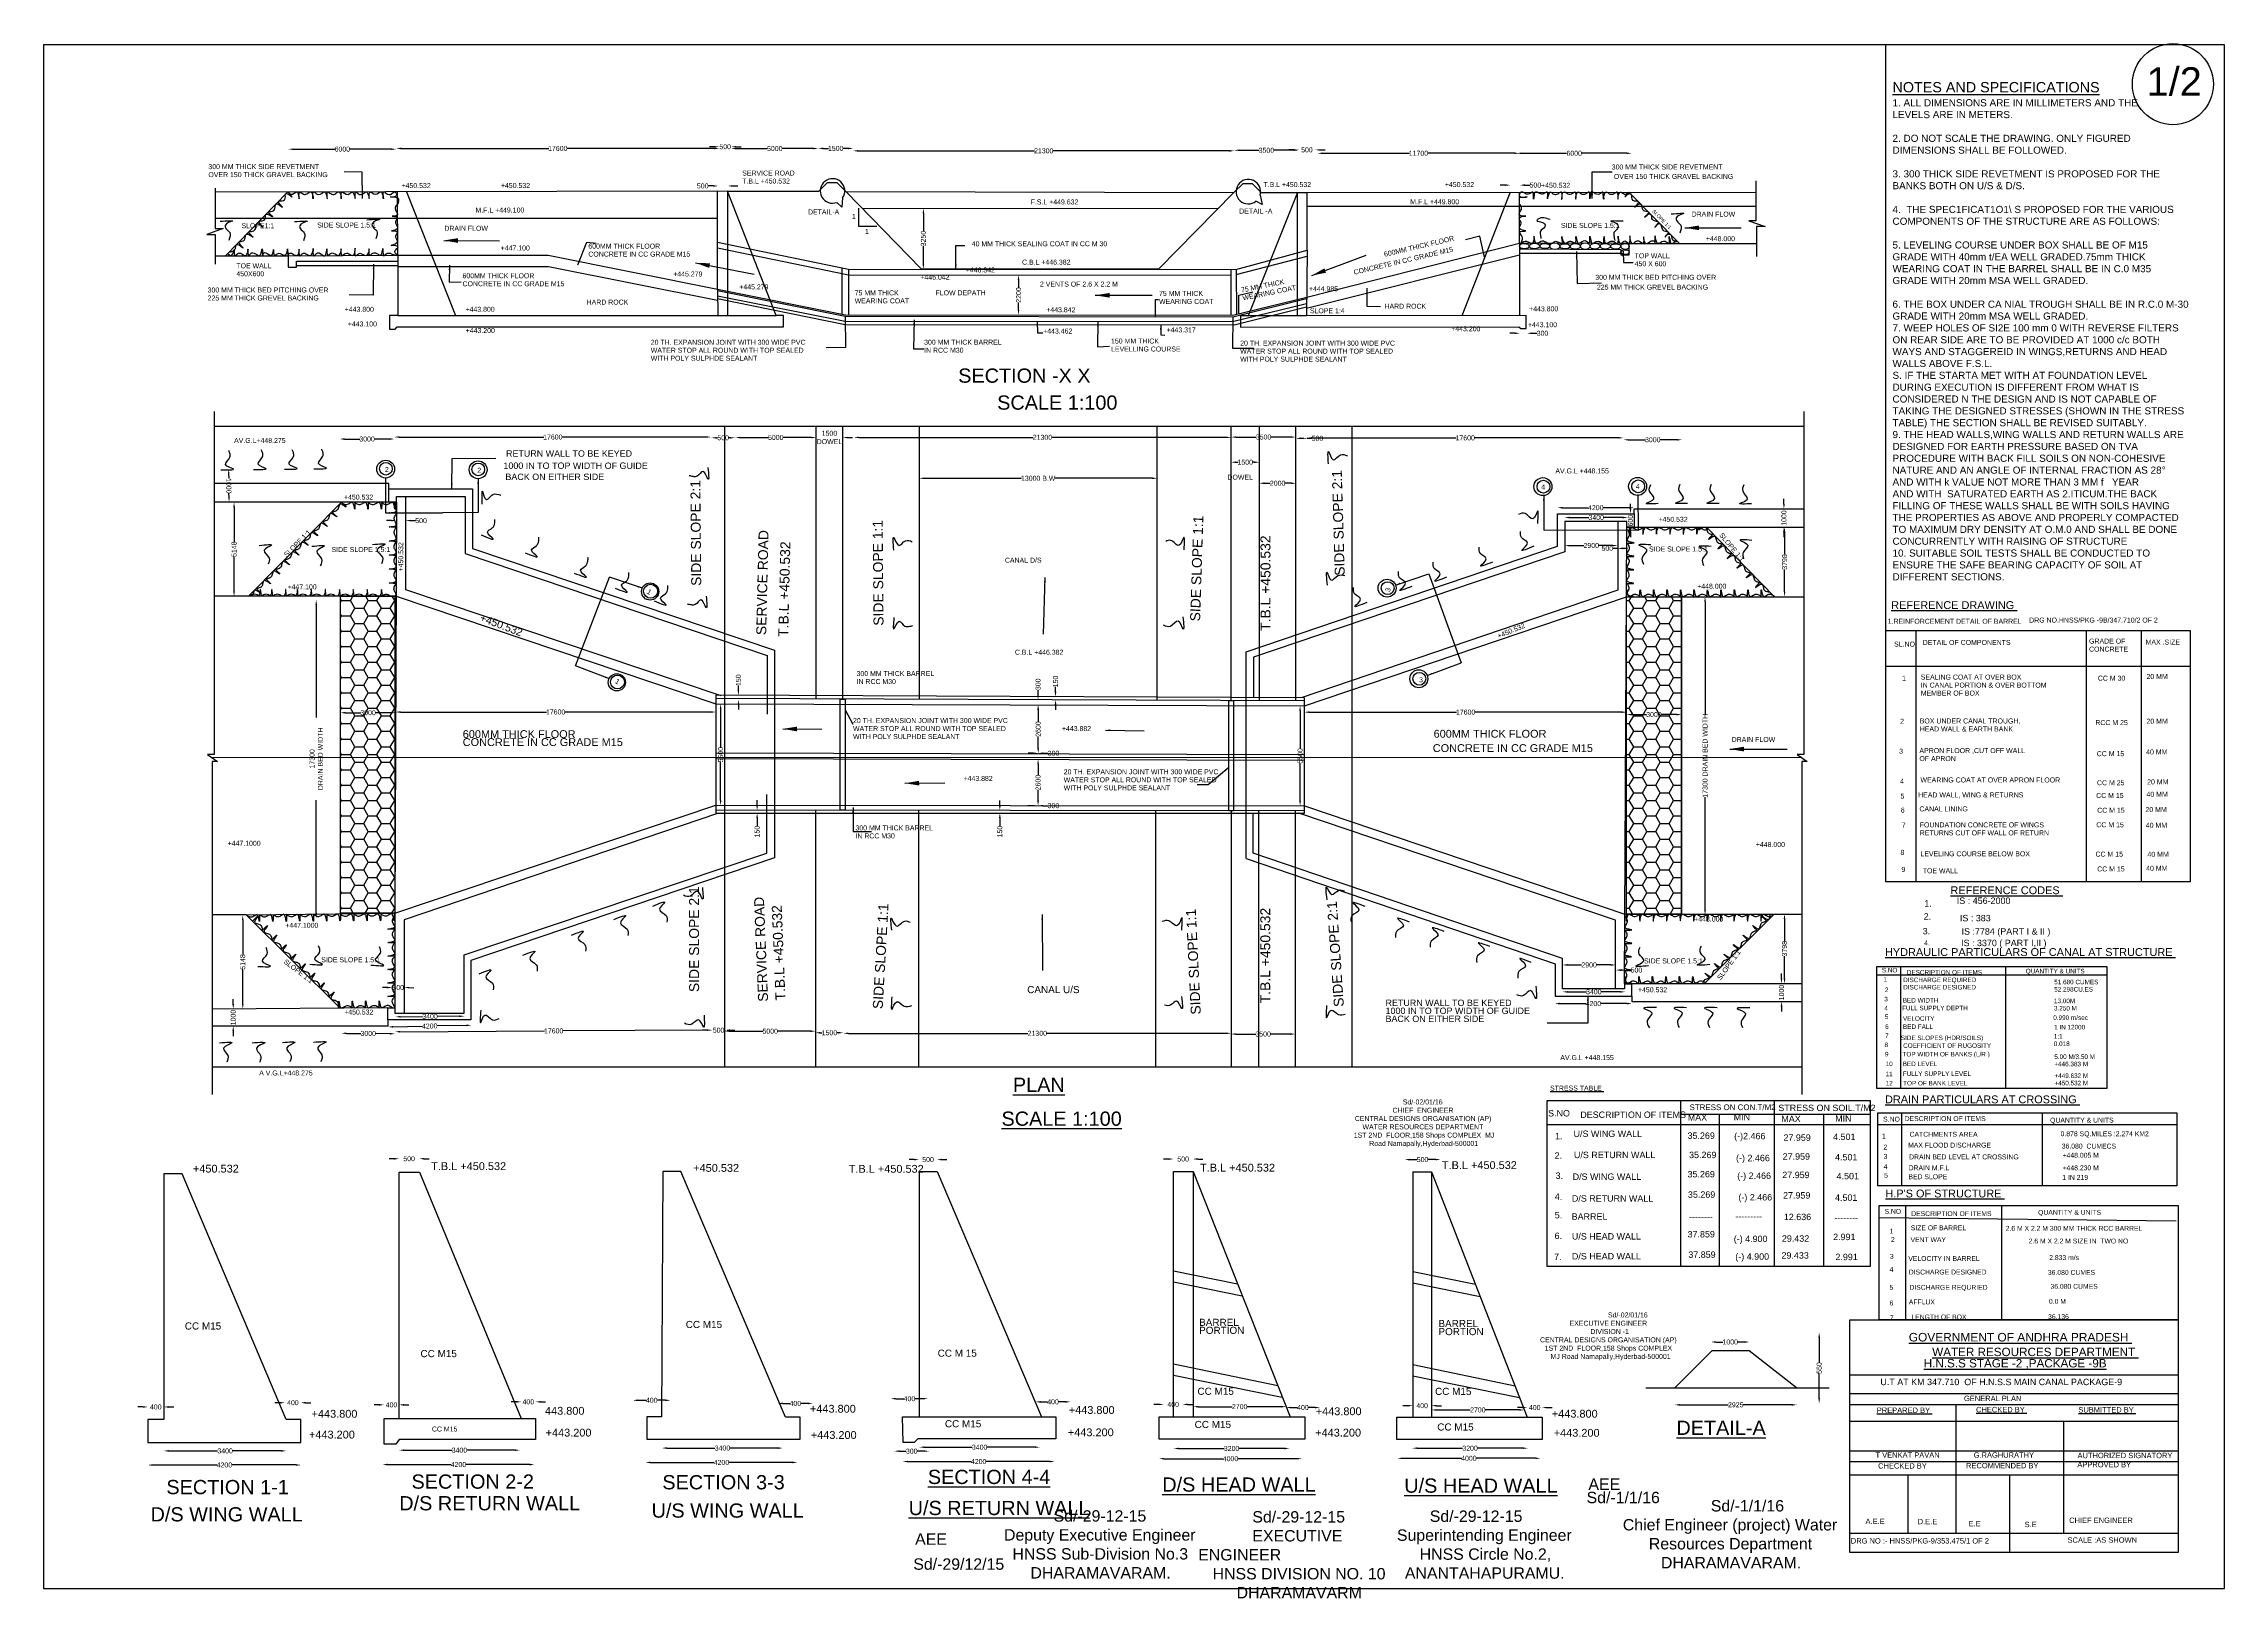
# Model space of a CAD drawing. Header units: millimetres. Extents: x 1715873 to 1731220, y 45608001 to 45618936.
import ezdxf

# ---------------------------------------------------------------- set-up
doc = ezdxf.new("R2010")
doc.units = ezdxf.units.MM
doc.header["$MEASUREMENT"] = 0
for name, color, linetype in [('DIMENSION', 7, 'Continuous'), ('DIMENSIONS', 7, 'Continuous'), ('DRAWING', 2, 'Continuous'), ('TEXT', 7, 'Continuous')]:
    doc.layers.add(name, color=color, linetype=linetype)
doc.styles.get("Standard").update_dxf_attribs({"font": 'arial.ttf', "height": 35})
doc.dimstyles.get("Standard").update_dxf_attribs({"dimtxt": 35, "dimasz": 35, "dimexe": 0.18, "dimexo": 0.0625, "dimgap": 0.09, "dimtad": 0, "dimdec": 0, "dimzin": 0, "dimdsep": 46, "dimtxsty": 'Standard', "dimcen": 0.09, "dimse1": 1, "dimse2": 1, "dimadec": 0, "dimazin": 0, "dimtfac": 1, "dimtdec": 0, "dimtofl": 0, "dimtmove": 0, "dimatfit": 3, "dimfxl": 1, "dimtolj": 1, "dimtzin": 0, "dimarcsym": 0})
pattern_1 = [(0, (0, 0), (93.75, 54.126587737), [62.5, -125]), (120, (0, 0), (-93.75, 54.126587737), [62.5, -125]), (60, (0, 0), (2e-14, 108.25317547), [-125, 62.5])]

# ---------------------------------------------------------------- blocks, each defined once
blk = doc.blocks.new('*D54')
at = {"layer": 'Defpoints', "color": 0, "transparency": 16777216}
for p in [(1717595, 45618185), (1718354, 45618194), (1718354, 45618186)]:
    blk.add_point(p, dxfattribs=at)
at = {"layer": 'DIMENSION', "color": 0, "lineweight": -2, "transparency": 16777216}
for p, q in [((1717630, 45618194), (1717922, 45618194)), ((1718319, 45618194), (1718027, 45618194))]:
    blk.add_line(p, q, dxfattribs=at)
at = {"layer": 'DIMENSION', "color": 0, "transparency": 16777216}
for points in [[(1717630, 45618199), (1717630, 45618188), (1717595, 45618194)], [(1718319, 45618199), (1718319, 45618188), (1718354, 45618194)]]:
    blk.add_solid(points, dxfattribs=at)
at = {"layer": 'DIMENSION', "color": 0, "transparency": 16777216, "insert": (1717975, 45618194), "char_height": 35, "attachment_point": 5}
blk.add_mtext('\\A1;6000', dxfattribs=at)
blk = doc.blocks.new('*D55')
at = {"layer": 'Defpoints', "color": 0, "transparency": 16777216}
for p in [(1718354, 45618194), (1720628, 45618199), (1720628, 45618186)]:
    blk.add_point(p, dxfattribs=at)
at = {"layer": 'DIMENSION', "color": 0, "lineweight": -2, "transparency": 16777216}
for p, q in [((1718389, 45618199), (1719427, 45618199)), ((1720593, 45618199), (1719555, 45618199))]:
    blk.add_line(p, q, dxfattribs=at)
at = {"layer": 'DIMENSION', "color": 0, "transparency": 16777216}
for points in [[(1718389, 45618205), (1718389, 45618193), (1718354, 45618199)], [(1720593, 45618205), (1720593, 45618193), (1720628, 45618199)]]:
    blk.add_solid(points, dxfattribs=at)
at = {"layer": 'DIMENSION', "color": 0, "transparency": 16777216, "insert": (1719491, 45618199), "char_height": 35, "attachment_point": 5}
blk.add_mtext('\\A1;17600', dxfattribs=at)
blk = doc.blocks.new('*D56')
at = {"layer": 'Defpoints', "color": 0, "transparency": 16777216}
for p in [(1720711, 45618211), (1720628, 45618199), (1720711, 45618197)]:
    blk.add_point(p, dxfattribs=at)
at = {"layer": 'DIMENSION', "color": 0, "lineweight": -2, "transparency": 16777216}
for p, q in [((1720593, 45618211), (1720558, 45618211)), ((1720746, 45618211), (1720781, 45618211))]:
    blk.add_line(p, q, dxfattribs=at)
at = {"layer": 'DIMENSION', "color": 0, "transparency": 16777216}
for points in [[(1720593, 45618216), (1720593, 45618205), (1720628, 45618211)], [(1720746, 45618216), (1720746, 45618205), (1720711, 45618211)]]:
    blk.add_solid(points, dxfattribs=at)
at = {"layer": 'DIMENSION', "color": 0, "transparency": 16777216, "insert": (1720669, 45618211), "char_height": 35, "attachment_point": 5}
blk.add_mtext('\\A1;500', dxfattribs=at)
blk = doc.blocks.new('*D57')
at = {"layer": 'Defpoints', "color": 0, "transparency": 16777216}
for p in [(1720711, 45618197), (1721324, 45618198), (1721324, 45618194)]:
    blk.add_point(p, dxfattribs=at)
at = {"layer": 'DIMENSION', "color": 0, "lineweight": -2, "transparency": 16777216}
for p, q in [((1720746, 45618198), (1720965, 45618198)), ((1721289, 45618198), (1721070, 45618198))]:
    blk.add_line(p, q, dxfattribs=at)
at = {"layer": 'DIMENSION', "color": 0, "transparency": 16777216}
for points in [[(1720746, 45618204), (1720746, 45618192), (1720711, 45618198)], [(1721289, 45618204), (1721289, 45618192), (1721324, 45618198)]]:
    blk.add_solid(points, dxfattribs=at)
at = {"layer": 'DIMENSION', "color": 0, "transparency": 16777216, "insert": (1721018, 45618198), "char_height": 35, "attachment_point": 5}
blk.add_mtext('\\A1;5000', dxfattribs=at)
blk = doc.blocks.new('*D58')
at = {"layer": 'Defpoints', "color": 0, "transparency": 16777216}
for p in [(1721324, 45618198), (1721570, 45618199), (1721570, 45618194)]:
    blk.add_point(p, dxfattribs=at)
at = {"layer": 'DIMENSION', "color": 0, "lineweight": -2, "transparency": 16777216}
for p, q in [((1721359, 45618199), (1721397, 45618199)), ((1721535, 45618199), (1721498, 45618199))]:
    blk.add_line(p, q, dxfattribs=at)
at = {"layer": 'DIMENSION', "color": 0, "transparency": 16777216}
for points in [[(1721359, 45618205), (1721359, 45618193), (1721324, 45618199)], [(1721535, 45618205), (1721535, 45618193), (1721570, 45618199)]]:
    blk.add_solid(points, dxfattribs=at)
at = {"layer": 'DIMENSION', "color": 0, "transparency": 16777216, "insert": (1721447, 45618199), "char_height": 35, "attachment_point": 5}
blk.add_mtext('\\A1;1500', dxfattribs=at)
blk = doc.blocks.new('*D59')
at = {"layer": 'Defpoints', "color": 0, "transparency": 16777216}
for p in [(1721570, 45618199), (1724252, 45618182), (1724252, 45618174)]:
    blk.add_point(p, dxfattribs=at)
at = {"layer": 'DIMENSION', "color": 0, "lineweight": -2, "transparency": 16777216}
for p, q in [((1721605, 45618182), (1722845, 45618182)), ((1724217, 45618182), (1722977, 45618182))]:
    blk.add_line(p, q, dxfattribs=at)
at = {"layer": 'DIMENSION', "color": 0, "transparency": 16777216}
for points in [[(1721605, 45618188), (1721605, 45618176), (1721570, 45618182)], [(1724217, 45618188), (1724217, 45618176), (1724252, 45618182)]]:
    blk.add_solid(points, dxfattribs=at)
at = {"layer": 'DIMENSION', "color": 0, "transparency": 16777216, "insert": (1722911, 45618182), "char_height": 35, "attachment_point": 5}
blk.add_mtext('\\A1;21300', dxfattribs=at)
blk = doc.blocks.new('*D60')
at = {"layer": 'Defpoints', "color": 0, "transparency": 16777216}
for p in [(1724252, 45618182), (1724705, 45618186), (1724705, 45618186)]:
    blk.add_point(p, dxfattribs=at)
at = {"layer": 'DIMENSION', "color": 0, "lineweight": -2, "transparency": 16777216}
for p, q in [((1724287, 45618186), (1724426, 45618186)), ((1724670, 45618186), (1724531, 45618186))]:
    blk.add_line(p, q, dxfattribs=at)
at = {"layer": 'DIMENSION', "color": 0, "transparency": 16777216}
for points in [[(1724287, 45618192), (1724287, 45618181), (1724252, 45618186)], [(1724670, 45618192), (1724670, 45618181), (1724705, 45618186)]]:
    blk.add_solid(points, dxfattribs=at)
at = {"layer": 'DIMENSION', "color": 0, "transparency": 16777216, "insert": (1724478, 45618186), "char_height": 35, "attachment_point": 5}
blk.add_mtext('\\A1;3500', dxfattribs=at)
blk = doc.blocks.new('*D61')
at = {"layer": 'Defpoints', "color": 0, "transparency": 16777216}
for p in [(1724705, 45618186), (1724821, 45618189), (1724821, 45618167)]:
    blk.add_point(p, dxfattribs=at)
at = {"layer": 'DIMENSION', "color": 0, "lineweight": -2, "transparency": 16777216}
for p, q in [((1724670, 45618189), (1724635, 45618189)), ((1724856, 45618189), (1724891, 45618189))]:
    blk.add_line(p, q, dxfattribs=at)
at = {"layer": 'DIMENSION', "color": 0, "transparency": 16777216}
for points in [[(1724670, 45618194), (1724670, 45618183), (1724705, 45618189)], [(1724856, 45618194), (1724856, 45618183), (1724821, 45618189)]]:
    blk.add_solid(points, dxfattribs=at)
at = {"layer": 'DIMENSION', "color": 0, "transparency": 16777216, "insert": (1724763, 45618189), "char_height": 35, "attachment_point": 5}
blk.add_mtext('\\A1;500', dxfattribs=at)
blk = doc.blocks.new('*D62')
at = {"layer": 'Defpoints', "color": 0, "transparency": 16777216}
for p in [(1724839, 45618191), (1726258, 45618195), (1726258, 45618165)]:
    blk.add_point(p, dxfattribs=at)
at = {"layer": 'DIMENSION', "color": 0, "lineweight": -2, "transparency": 16777216}
for p, q in [((1724874, 45618165), (1725484, 45618165)), ((1726223, 45618165), (1725612, 45618165))]:
    blk.add_line(p, q, dxfattribs=at)
at = {"layer": 'DIMENSION', "color": 0, "transparency": 16777216}
for points in [[(1724874, 45618171), (1724874, 45618159), (1724839, 45618165)], [(1726223, 45618171), (1726223, 45618159), (1726258, 45618165)]]:
    blk.add_solid(points, dxfattribs=at)
at = {"layer": 'DIMENSION', "color": 0, "transparency": 16777216, "insert": (1725548, 45618165), "char_height": 35, "attachment_point": 5}
blk.add_mtext('\\A1;11700', dxfattribs=at)
blk = doc.blocks.new('*D63')
at = {"layer": 'Defpoints', "color": 0, "transparency": 16777216}
for p in [(1726240, 45618168), (1727048, 45618165), (1727048, 45618161)]:
    blk.add_point(p, dxfattribs=at)
at = {"layer": 'DIMENSION', "color": 0, "lineweight": -2, "transparency": 16777216}
for p, q in [((1726275, 45618165), (1726591, 45618165)), ((1727013, 45618165), (1726696, 45618165))]:
    blk.add_line(p, q, dxfattribs=at)
at = {"layer": 'DIMENSION', "color": 0, "transparency": 16777216}
for points in [[(1726275, 45618171), (1726275, 45618159), (1726240, 45618165)], [(1727013, 45618171), (1727013, 45618159), (1727048, 45618165)]]:
    blk.add_solid(points, dxfattribs=at)
at = {"layer": 'DIMENSION', "color": 0, "transparency": 16777216, "insert": (1726644, 45618165), "char_height": 35, "attachment_point": 5}
blk.add_mtext('\\A1;6000', dxfattribs=at)
blk = doc.blocks.new('*D64')
at = {"layer": 'Defpoints', "color": 0, "transparency": 16777216}
for p in [(1726194, 45617928), (1726262, 45617941), (1726262, 45617930)]:
    blk.add_point(p, dxfattribs=at)
at = {"layer": 'DIMENSION', "color": 0, "lineweight": -2, "transparency": 16777216}
for p, q in [((1726159, 45617941), (1726124, 45617941)), ((1726297, 45617941), (1726332, 45617941))]:
    blk.add_line(p, q, dxfattribs=at)
at = {"layer": 'DIMENSION', "color": 0, "transparency": 16777216}
for points in [[(1726159, 45617947), (1726159, 45617935), (1726194, 45617941)], [(1726297, 45617947), (1726297, 45617935), (1726262, 45617941)]]:
    blk.add_solid(points, dxfattribs=at)
at = {"layer": 'DIMENSION', "color": 0, "transparency": 16777216, "insert": (1726371, 45617941), "char_height": 35, "attachment_point": 5}
blk.add_mtext('\\A1;500', dxfattribs=at)
blk = doc.blocks.new('*D65')
at = {"layer": 'Defpoints', "color": 0, "transparency": 16777216}
for p in [(1726261, 45616893), (1726313, 45616899), (1726313, 45616896)]:
    blk.add_point(p, dxfattribs=at)
at = {"layer": 'DIMENSION', "color": 0, "lineweight": -2, "transparency": 16777216}
for p, q in [((1726226, 45616899), (1726191, 45616899)), ((1726348, 45616899), (1726383, 45616899))]:
    blk.add_line(p, q, dxfattribs=at)
at = {"layer": 'DIMENSION', "color": 0, "transparency": 16777216}
for points in [[(1726226, 45616905), (1726226, 45616893), (1726261, 45616899)], [(1726348, 45616905), (1726348, 45616893), (1726313, 45616899)]]:
    blk.add_solid(points, dxfattribs=at)
at = {"layer": 'DIMENSION', "color": 0, "transparency": 16777216, "insert": (1726421, 45616899), "char_height": 35, "attachment_point": 5}
blk.add_mtext('\\A1;300', dxfattribs=at)
blk = doc.blocks.new('*D66')
at = {"layer": 'Defpoints', "color": 0, "transparency": 16777216}
for p in [(1722734, 45617309), (1722734, 45617028), (1722734, 45617028)]:
    blk.add_point(p, dxfattribs=at)
at = {"layer": 'DIMENSION', "color": 0, "lineweight": -2, "transparency": 16777216}
for p, q in [((1722734, 45617274), (1722734, 45617221)), ((1722734, 45617063), (1722734, 45617116))]:
    blk.add_line(p, q, dxfattribs=at)
at = {"layer": 'DIMENSION', "color": 0, "transparency": 16777216}
for points in [[(1722728, 45617274), (1722739, 45617274), (1722734, 45617309)], [(1722728, 45617063), (1722739, 45617063), (1722734, 45617028)]]:
    blk.add_solid(points, dxfattribs=at)
at = {"layer": 'DIMENSION', "color": 0, "transparency": 16777216, "insert": (1722734, 45617168), "char_height": 35, "attachment_point": 5, "rotation": 90}
blk.add_mtext('\\A1;2200', dxfattribs=at)
blk = doc.blocks.new('*D67')
at = {"layer": 'Defpoints', "color": 0, "transparency": 16777216}
for p in [(1722168, 45617778), (1722064, 45617352), (1722168, 45617352)]:
    blk.add_point(p, dxfattribs=at)
at = {"layer": 'DIMENSION', "color": 0, "lineweight": -2, "transparency": 16777216}
for p, q in [((1722064, 45617743), (1722064, 45617617)), ((1722064, 45617387), (1722064, 45617513))]:
    blk.add_line(p, q, dxfattribs=at)
at = {"layer": 'DIMENSION', "color": 0, "transparency": 16777216}
for points in [[(1722058, 45617743), (1722070, 45617743), (1722064, 45617778)], [(1722058, 45617387), (1722070, 45617387), (1722064, 45617352)]]:
    blk.add_solid(points, dxfattribs=at)
at = {"layer": 'DIMENSION', "color": 0, "transparency": 16777216, "insert": (1722064, 45617565), "char_height": 35, "attachment_point": 5, "rotation": 90}
blk.add_mtext('\\A1;3250', dxfattribs=at)
blk = doc.blocks.new('*D68')
at = {"layer": 'Defpoints', "color": 0, "transparency": 16777216}
for p in [(1720620, 45617935), (1720620, 45617933), (1720688, 45617928)]:
    blk.add_point(p, dxfattribs=at)
at = {"layer": 'DIMENSION', "color": 0, "lineweight": -2, "transparency": 16777216}
for p, q in [((1720585, 45617935), (1720550, 45617935)), ((1720723, 45617935), (1720758, 45617935))]:
    blk.add_line(p, q, dxfattribs=at)
at = {"layer": 'DIMENSION', "color": 0, "transparency": 16777216}
for points in [[(1720585, 45617941), (1720585, 45617929), (1720620, 45617935)], [(1720723, 45617941), (1720723, 45617929), (1720688, 45617935)]]:
    blk.add_solid(points, dxfattribs=at)
at = {"layer": 'DIMENSION', "color": 0, "transparency": 16777216, "insert": (1720511, 45617935), "char_height": 35, "attachment_point": 5}
blk.add_mtext('\\A1;500', dxfattribs=at)
blk = doc.blocks.new('*D69')
at = {"layer": 'Defpoints', "color": 0, "transparency": 16777216}
for p in [(1717957, 45616158), (1718341, 45616164), (1718341, 45616155)]:
    blk.add_point(p, dxfattribs=at)
at = {"layer": 'DIMENSION', "color": 0, "lineweight": -2, "transparency": 16777216}
for p, q in [((1717992, 45616155), (1718097, 45616155)), ((1718306, 45616155), (1718201, 45616155))]:
    blk.add_line(p, q, dxfattribs=at)
at = {"layer": 'DIMENSION', "color": 0, "transparency": 16777216}
for points in [[(1717992, 45616161), (1717992, 45616149), (1717957, 45616155)], [(1718306, 45616161), (1718306, 45616149), (1718341, 45616155)]]:
    blk.add_solid(points, dxfattribs=at)
at = {"layer": 'DIMENSION', "color": 0, "transparency": 16777216, "insert": (1718149, 45616155), "char_height": 35, "attachment_point": 5}
blk.add_mtext('\\A1;3000', dxfattribs=at)
blk = doc.blocks.new('*D70')
at = {"layer": 'Defpoints', "color": 0, "transparency": 16777216}
for p in [(1718341, 45616155), (1720571, 45616169), (1720571, 45616161)]:
    blk.add_point(p, dxfattribs=at)
at = {"layer": 'DIMENSION', "color": 0, "lineweight": -2, "transparency": 16777216}
for p, q in [((1718376, 45616169), (1719392, 45616169)), ((1720536, 45616169), (1719520, 45616169))]:
    blk.add_line(p, q, dxfattribs=at)
at = {"layer": 'DIMENSION', "color": 0, "transparency": 16777216}
for points in [[(1718376, 45616175), (1718376, 45616164), (1718341, 45616169)], [(1720536, 45616175), (1720536, 45616164), (1720571, 45616169)]]:
    blk.add_solid(points, dxfattribs=at)
at = {"layer": 'DIMENSION', "color": 0, "transparency": 16777216, "insert": (1719456, 45616169), "char_height": 35, "attachment_point": 5}
blk.add_mtext('\\A1;17600', dxfattribs=at)
blk = doc.blocks.new('*D71')
at = {"layer": 'Defpoints', "color": 0, "transparency": 16777216}
for p in [(1720571, 45616169), (1720739, 45616164), (1720739, 45616164)]:
    blk.add_point(p, dxfattribs=at)
at = {"layer": 'DIMENSION', "color": 0, "lineweight": -2, "transparency": 16777216}
for p, q in [((1720606, 45616164), (1720616, 45616164)), ((1720704, 45616164), (1720694, 45616164))]:
    blk.add_line(p, q, dxfattribs=at)
at = {"layer": 'DIMENSION', "color": 0, "transparency": 16777216}
for points in [[(1720606, 45616169), (1720606, 45616158), (1720571, 45616164)], [(1720704, 45616169), (1720704, 45616158), (1720739, 45616164)]]:
    blk.add_solid(points, dxfattribs=at)
at = {"layer": 'DIMENSION', "color": 0, "transparency": 16777216, "insert": (1720655, 45616164), "char_height": 35, "attachment_point": 5}
blk.add_mtext('\\A1;500', dxfattribs=at)
blk = doc.blocks.new('*D72')
at = {"layer": 'Defpoints', "color": 0, "transparency": 16777216}
for p in [(1720739, 45616164), (1721310, 45616166), (1721310, 45616164)]:
    blk.add_point(p, dxfattribs=at)
at = {"layer": 'DIMENSION', "color": 0, "lineweight": -2, "transparency": 16777216}
for p, q in [((1720774, 45616166), (1720972, 45616166)), ((1721275, 45616166), (1721077, 45616166))]:
    blk.add_line(p, q, dxfattribs=at)
at = {"layer": 'DIMENSION', "color": 0, "transparency": 16777216}
for points in [[(1720774, 45616171), (1720774, 45616160), (1720739, 45616166)], [(1721275, 45616171), (1721275, 45616160), (1721310, 45616166)]]:
    blk.add_solid(points, dxfattribs=at)
at = {"layer": 'DIMENSION', "color": 0, "transparency": 16777216, "insert": (1721025, 45616166), "char_height": 35, "attachment_point": 5}
blk.add_mtext('\\A1;5000', dxfattribs=at)
blk = doc.blocks.new('*D73')
at = {"layer": 'Defpoints', "color": 0, "transparency": 16777216}
for p in [(1721574, 45616168), (1724230, 45616168), (1724230, 45616167)]:
    blk.add_point(p, dxfattribs=at)
at = {"layer": 'DIMENSION', "color": 0, "lineweight": -2, "transparency": 16777216}
for p, q in [((1721609, 45616167), (1722836, 45616167)), ((1724195, 45616167), (1722968, 45616167))]:
    blk.add_line(p, q, dxfattribs=at)
at = {"layer": 'DIMENSION', "color": 0, "transparency": 16777216}
for points in [[(1721609, 45616172), (1721609, 45616161), (1721574, 45616167)], [(1724195, 45616172), (1724195, 45616161), (1724230, 45616167)]]:
    blk.add_solid(points, dxfattribs=at)
at = {"layer": 'DIMENSION', "color": 0, "transparency": 16777216, "insert": (1722902, 45616167), "char_height": 35, "attachment_point": 5}
blk.add_mtext('\\A1;21300', dxfattribs=at)
blk = doc.blocks.new('*D74')
at = {"layer": 'Defpoints', "color": 0, "transparency": 16777216}
for p in [(1724230, 45616168), (1724686, 45616169), (1724686, 45616168)]:
    blk.add_point(p, dxfattribs=at)
at = {"layer": 'DIMENSION', "color": 0, "lineweight": -2, "transparency": 16777216}
for p, q in [((1724265, 45616169), (1724406, 45616169)), ((1724651, 45616169), (1724510, 45616169))]:
    blk.add_line(p, q, dxfattribs=at)
at = {"layer": 'DIMENSION', "color": 0, "transparency": 16777216}
for points in [[(1724265, 45616174), (1724265, 45616163), (1724230, 45616169)], [(1724651, 45616174), (1724651, 45616163), (1724686, 45616169)]]:
    blk.add_solid(points, dxfattribs=at)
at = {"layer": 'DIMENSION', "color": 0, "transparency": 16777216, "insert": (1724458, 45616169), "char_height": 35, "attachment_point": 5}
blk.add_mtext('\\A1;3500', dxfattribs=at)
blk = doc.blocks.new('*D75')
at = {"layer": 'Defpoints', "color": 0, "transparency": 16777216}
for p in [(1724686, 45616168), (1724763, 45616160), (1724763, 45616160)]:
    blk.add_point(p, dxfattribs=at)
at = {"layer": 'DIMENSION', "color": 0, "lineweight": -2, "transparency": 16777216}
for p, q in [((1724721, 45616160), (1724728, 45616160)), ((1724763, 45616160), (1724798, 45616160))]:
    blk.add_line(p, q, dxfattribs=at)
at = {"layer": 'DIMENSION', "color": 0, "transparency": 16777216}
for points in [[(1724721, 45616166), (1724721, 45616154), (1724686, 45616160)], [(1724728, 45616166), (1724728, 45616154), (1724763, 45616160)]]:
    blk.add_solid(points, dxfattribs=at)
at = {"layer": 'DIMENSION', "color": 0, "transparency": 16777216, "insert": (1724837, 45616160), "char_height": 35, "attachment_point": 5}
blk.add_mtext('\\A1;500', dxfattribs=at)
blk = doc.blocks.new('*D76')
at = {"layer": 'Defpoints', "color": 0, "transparency": 16777216}
for p in [(1724763, 45616160), (1726991, 45616163), (1726991, 45616159)]:
    blk.add_point(p, dxfattribs=at)
at = {"layer": 'DIMENSION', "color": 0, "lineweight": -2, "transparency": 16777216}
for p, q in [((1724798, 45616163), (1725813, 45616163)), ((1726956, 45616163), (1725941, 45616163))]:
    blk.add_line(p, q, dxfattribs=at)
at = {"layer": 'DIMENSION', "color": 0, "transparency": 16777216}
for points in [[(1724798, 45616169), (1724798, 45616158), (1724763, 45616163)], [(1726956, 45616169), (1726956, 45616158), (1726991, 45616163)]]:
    blk.add_solid(points, dxfattribs=at)
at = {"layer": 'DIMENSION', "color": 0, "transparency": 16777216, "insert": (1725877, 45616163), "char_height": 35, "attachment_point": 5}
blk.add_mtext('\\A1;17600', dxfattribs=at)
blk = doc.blocks.new('*D77')
at = {"layer": 'Defpoints', "color": 0, "transparency": 16777216}
for p in [(1726991, 45616163), (1727403, 45616167), (1727403, 45616150)]:
    blk.add_point(p, dxfattribs=at)
at = {"layer": 'DIMENSION', "color": 0, "lineweight": -2, "transparency": 16777216}
for p, q in [((1727026, 45616150), (1727145, 45616150)), ((1727368, 45616150), (1727249, 45616150))]:
    blk.add_line(p, q, dxfattribs=at)
at = {"layer": 'DIMENSION', "color": 0, "transparency": 16777216}
for points in [[(1727026, 45616155), (1727026, 45616144), (1726991, 45616150)], [(1727368, 45616155), (1727368, 45616144), (1727403, 45616150)]]:
    blk.add_solid(points, dxfattribs=at)
at = {"layer": 'DIMENSION', "color": 0, "transparency": 16777216, "insert": (1727197, 45616150), "char_height": 35, "attachment_point": 5}
blk.add_mtext('\\A1;3000', dxfattribs=at)
blk = doc.blocks.new('*D78')
at = {"layer": 'Defpoints', "color": 0, "transparency": 16777216}
for p in [(1726527, 45615673), (1727066, 45615673), (1727066, 45615672)]:
    blk.add_point(p, dxfattribs=at)
at = {"layer": 'DIMENSION', "color": 0, "lineweight": -2, "transparency": 16777216}
for p, q in [((1726562, 45615672), (1726743, 45615672)), ((1727031, 45615672), (1726849, 45615672))]:
    blk.add_line(p, q, dxfattribs=at)
at = {"layer": 'DIMENSION', "color": 0, "transparency": 16777216}
for points in [[(1726562, 45615678), (1726562, 45615666), (1726527, 45615672)], [(1727031, 45615678), (1727031, 45615666), (1727066, 45615672)]]:
    blk.add_solid(points, dxfattribs=at)
at = {"layer": 'DIMENSION', "color": 0, "transparency": 16777216, "insert": (1726796, 45615672), "char_height": 35, "attachment_point": 5}
blk.add_mtext('\\A1;4200', dxfattribs=at)
blk = doc.blocks.new('*D79')
at = {"layer": 'Defpoints', "color": 0, "transparency": 16777216}
for p in [(1726577, 45615600), (1727021, 45615603), (1727021, 45615594)]:
    blk.add_point(p, dxfattribs=at)
at = {"layer": 'DIMENSION', "color": 0, "lineweight": -2, "transparency": 16777216}
for p, q in [((1726612, 45615603), (1726747, 45615603)), ((1726986, 45615603), (1726851, 45615603))]:
    blk.add_line(p, q, dxfattribs=at)
at = {"layer": 'DIMENSION', "color": 0, "transparency": 16777216}
for points in [[(1726612, 45615609), (1726612, 45615597), (1726577, 45615603)], [(1726986, 45615609), (1726986, 45615597), (1727021, 45615603)]]:
    blk.add_solid(points, dxfattribs=at)
at = {"layer": 'DIMENSION', "color": 0, "transparency": 16777216, "insert": (1726799, 45615603), "char_height": 35, "attachment_point": 5}
blk.add_mtext('\\A1;3400', dxfattribs=at)
blk = doc.blocks.new('*D80')
at = {"layer": 'Defpoints', "color": 0, "transparency": 16777216}
for p in [(1727052, 45615629), (1727040, 45615534), (1727052, 45615534)]:
    blk.add_point(p, dxfattribs=at)
at = {"layer": 'DIMENSION', "color": 0, "lineweight": -2, "transparency": 16777216}
for p, q in [((1727040, 45615664), (1727040, 45615699)), ((1727040, 45615499), (1727040, 45615464))]:
    blk.add_line(p, q, dxfattribs=at)
at = {"layer": 'DIMENSION', "color": 0, "transparency": 16777216}
for points in [[(1727035, 45615664), (1727046, 45615664), (1727040, 45615629)], [(1727035, 45615499), (1727046, 45615499), (1727040, 45615534)]]:
    blk.add_solid(points, dxfattribs=at)
at = {"layer": 'DIMENSION', "color": 0, "transparency": 16777216, "insert": (1727040, 45615581), "char_height": 35, "attachment_point": 5, "rotation": 90}
blk.add_mtext('\\A1;600', dxfattribs=at)
blk = doc.blocks.new('*D81')
at = {"layer": 'Defpoints', "color": 0, "transparency": 16777216}
for p in [(1726951, 45615407), (1726951, 45615386), (1727028, 45615407)]:
    blk.add_point(p, dxfattribs=at)
at = {"layer": 'DIMENSION', "color": 0, "lineweight": -2, "transparency": 16777216}
for p, q in [((1726951, 45615386), (1726916, 45615386)), ((1726993, 45615386), (1726986, 45615386))]:
    blk.add_line(p, q, dxfattribs=at)
at = {"layer": 'DIMENSION', "color": 0, "transparency": 16777216}
for points in [[(1726986, 45615392), (1726986, 45615380), (1726951, 45615386)], [(1726993, 45615392), (1726993, 45615380), (1727028, 45615386)]]:
    blk.add_solid(points, dxfattribs=at)
at = {"layer": 'DIMENSION', "color": 0, "transparency": 16777216, "insert": (1726877, 45615386), "char_height": 35, "attachment_point": 5}
blk.add_mtext('\\A1;500', dxfattribs=at)
blk = doc.blocks.new('*D82')
at = {"layer": 'Defpoints', "color": 0, "transparency": 16777216}
for p in [(1726577, 45615407), (1726577, 45615406), (1726951, 45615407)]:
    blk.add_point(p, dxfattribs=at)
at = {"layer": 'DIMENSION', "color": 0, "lineweight": -2, "transparency": 16777216}
for p, q in [((1726612, 45615406), (1726712, 45615406)), ((1726916, 45615406), (1726817, 45615406))]:
    blk.add_line(p, q, dxfattribs=at)
at = {"layer": 'DIMENSION', "color": 0, "transparency": 16777216}
for points in [[(1726612, 45615411), (1726612, 45615400), (1726577, 45615406)], [(1726916, 45615411), (1726916, 45615400), (1726951, 45615406)]]:
    blk.add_solid(points, dxfattribs=at)
at = {"layer": 'DIMENSION', "color": 0, "transparency": 16777216, "insert": (1726764, 45615406), "char_height": 35, "attachment_point": 5}
blk.add_mtext('\\A1;2900', dxfattribs=at)
blk = doc.blocks.new('*D83')
at = {"layer": 'Defpoints', "color": 0, "transparency": 16777216}
for p in [(1727013, 45614227), (1727398, 45614227), (1727398, 45614217)]:
    blk.add_point(p, dxfattribs=at)
at = {"layer": 'DIMENSION', "color": 0, "lineweight": -2, "transparency": 16777216}
for p, q in [((1727048, 45614217), (1727153, 45614217)), ((1727363, 45614217), (1727258, 45614217))]:
    blk.add_line(p, q, dxfattribs=at)
at = {"layer": 'DIMENSION', "color": 0, "transparency": 16777216}
for points in [[(1727048, 45614223), (1727048, 45614211), (1727013, 45614217)], [(1727363, 45614223), (1727363, 45614211), (1727398, 45614217)]]:
    blk.add_solid(points, dxfattribs=at)
at = {"layer": 'DIMENSION', "color": 0, "transparency": 16777216, "insert": (1727205, 45614217), "char_height": 35, "attachment_point": 5}
blk.add_mtext('\\A1;3000', dxfattribs=at)
blk = doc.blocks.new('*D84')
at = {"layer": 'Defpoints', "color": 0, "transparency": 16777216}
for p in [(1724746, 45614234), (1724746, 45614217), (1727013, 45614217)]:
    blk.add_point(p, dxfattribs=at)
at = {"layer": 'DIMENSION', "color": 0, "lineweight": -2, "transparency": 16777216}
for p, q in [((1724781, 45614234), (1725815, 45614234)), ((1726978, 45614234), (1725944, 45614234))]:
    blk.add_line(p, q, dxfattribs=at)
at = {"layer": 'DIMENSION', "color": 0, "transparency": 16777216}
for points in [[(1724781, 45614240), (1724781, 45614228), (1724746, 45614234)], [(1726978, 45614240), (1726978, 45614228), (1727013, 45614234)]]:
    blk.add_solid(points, dxfattribs=at)
at = {"layer": 'DIMENSION', "color": 0, "transparency": 16777216, "insert": (1725880, 45614234), "char_height": 35, "attachment_point": 5}
blk.add_mtext('\\A1;17600', dxfattribs=at)
blk = doc.blocks.new('*D85')
at = {"layer": 'Defpoints', "color": 0, "transparency": 16777216}
for p in [(1724716, 45614278), (1724715, 45613575), (1724715, 45613575)]:
    blk.add_point(p, dxfattribs=at)
at = {"layer": 'DIMENSION', "color": 0, "lineweight": -2, "transparency": 16777216}
for p, q in [((1724715, 45614243), (1724715, 45613979)), ((1724715, 45613610), (1724715, 45613874))]:
    blk.add_line(p, q, dxfattribs=at)
at = {"layer": 'DIMENSION', "color": 0, "transparency": 16777216}
for points in [[(1724709, 45614243), (1724721, 45614243), (1724715, 45614278)], [(1724709, 45613610), (1724721, 45613610), (1724715, 45613575)]]:
    blk.add_solid(points, dxfattribs=at)
at = {"layer": 'DIMENSION', "color": 0, "transparency": 16777216, "insert": (1724715, 45613926), "char_height": 35, "attachment_point": 5, "rotation": 90}
blk.add_mtext('\\A1;5500', dxfattribs=at)
blk = doc.blocks.new('*D86')
at = {"layer": 'Defpoints', "color": 0, "transparency": 16777216}
for p in [(1724230, 45611970), (1724230, 45611970), (1724680, 45611970)]:
    blk.add_point(p, dxfattribs=at)
at = {"layer": 'DIMENSION', "color": 0, "lineweight": -2, "transparency": 16777216}
for p, q in [((1724265, 45611970), (1724403, 45611970)), ((1724645, 45611970), (1724507, 45611970))]:
    blk.add_line(p, q, dxfattribs=at)
at = {"layer": 'DIMENSION', "color": 0, "transparency": 16777216}
for points in [[(1724265, 45611976), (1724265, 45611964), (1724230, 45611970)], [(1724645, 45611976), (1724645, 45611964), (1724680, 45611970)]]:
    blk.add_solid(points, dxfattribs=at)
at = {"layer": 'DIMENSION', "color": 0, "transparency": 16777216, "insert": (1724455, 45611970), "char_height": 35, "attachment_point": 5}
blk.add_mtext('\\A1;3500', dxfattribs=at)
blk = doc.blocks.new('*D87')
at = {"layer": 'Defpoints', "color": 0, "transparency": 16777216}
for p in [(1728107, 45612814), (1728107, 45612325), (1728124, 45612325)]:
    blk.add_point(p, dxfattribs=at)
at = {"layer": 'DIMENSION', "color": 0, "lineweight": -2, "transparency": 16777216}
for p, q in [((1728124, 45612779), (1728124, 45612622)), ((1728124, 45612360), (1728124, 45612517))]:
    blk.add_line(p, q, dxfattribs=at)
at = {"layer": 'DIMENSION', "color": 0, "transparency": 16777216}
for points in [[(1728118, 45612779), (1728130, 45612779), (1728124, 45612814)], [(1728118, 45612360), (1728130, 45612360), (1728124, 45612325)]]:
    blk.add_solid(points, dxfattribs=at)
at = {"layer": 'DIMENSION', "color": 0, "transparency": 16777216, "insert": (1728124, 45612570), "char_height": 35, "attachment_point": 5, "rotation": 90}
blk.add_mtext('\\A1;3798', dxfattribs=at)
blk = doc.blocks.new('*D88')
at = {"layer": 'Defpoints', "color": 0, "transparency": 16777216}
for p in [(1728124, 45612325), (1728103, 45612198), (1728124, 45612198)]:
    blk.add_point(p, dxfattribs=at)
at = {"layer": 'DIMENSION', "color": 0, "lineweight": -2, "transparency": 16777216}
for p, q in [((1728103, 45612360), (1728103, 45612395)), ((1728103, 45612163), (1728103, 45612128))]:
    blk.add_line(p, q, dxfattribs=at)
at = {"layer": 'DIMENSION', "color": 0, "transparency": 16777216}
for points in [[(1728097, 45612360), (1728109, 45612360), (1728103, 45612325)], [(1728097, 45612163), (1728109, 45612163), (1728103, 45612198)]]:
    blk.add_solid(points, dxfattribs=at)
at = {"layer": 'DIMENSION', "color": 0, "transparency": 16777216, "insert": (1728103, 45612262), "char_height": 35, "attachment_point": 5, "rotation": 90}
blk.add_mtext('\\A1;1000', dxfattribs=at)
blk = doc.blocks.new('*D89')
at = {"layer": 'Defpoints', "color": 0, "transparency": 16777216}
for p in [(1727565, 45615046), (1727580, 45615046), (1727571, 45612808)]:
    blk.add_point(p, dxfattribs=at)
at = {"layer": 'DIMENSION', "color": 0, "lineweight": -2, "transparency": 16777216}
for p, q in [((1727565, 45615011), (1727565, 45614217)), ((1727565, 45612843), (1727565, 45613637))]:
    blk.add_line(p, q, dxfattribs=at)
at = {"layer": 'DIMENSION', "color": 0, "transparency": 16777216}
for points in [[(1727559, 45615011), (1727571, 45615011), (1727565, 45615046)], [(1727559, 45612843), (1727571, 45612843), (1727565, 45612808)]]:
    blk.add_solid(points, dxfattribs=at)
at = {"layer": 'DIMENSION', "color": 0, "transparency": 16777216, "insert": (1727565, 45613927), "char_height": 35, "attachment_point": 5, "rotation": 90}
blk.add_mtext('\\A1;17300 DRAIN BED WIDTH', dxfattribs=at)
blk = doc.blocks.new('*D90')
at = {"layer": 'Defpoints', "color": 0, "transparency": 16777216}
for p in [(1728126, 45615534), (1728125, 45615046), (1728142, 45615046)]:
    blk.add_point(p, dxfattribs=at)
at = {"layer": 'DIMENSION', "color": 0, "lineweight": -2, "transparency": 16777216}
for p, q in [((1728125, 45615499), (1728125, 45615342)), ((1728125, 45615081), (1728125, 45615238))]:
    blk.add_line(p, q, dxfattribs=at)
at = {"layer": 'DIMENSION', "color": 0, "transparency": 16777216}
for points in [[(1728119, 45615499), (1728130, 45615499), (1728125, 45615534)], [(1728119, 45615081), (1728130, 45615081), (1728125, 45615046)]]:
    blk.add_solid(points, dxfattribs=at)
at = {"layer": 'DIMENSION', "color": 0, "transparency": 16777216, "insert": (1728125, 45615290), "char_height": 35, "attachment_point": 5, "rotation": 90}
blk.add_mtext('\\A1;3798', dxfattribs=at)
blk = doc.blocks.new('*D91')
at = {"layer": 'Defpoints', "color": 0, "transparency": 16777216}
for p in [(1728120, 45615664), (1728126, 45615664), (1728126, 45615534)]:
    blk.add_point(p, dxfattribs=at)
at = {"layer": 'DIMENSION', "color": 0, "lineweight": -2, "transparency": 16777216}
for p, q in [((1728120, 45615699), (1728120, 45615734)), ((1728120, 45615499), (1728120, 45615464))]:
    blk.add_line(p, q, dxfattribs=at)
at = {"layer": 'DIMENSION', "color": 0, "transparency": 16777216}
for points in [[(1728114, 45615699), (1728126, 45615699), (1728120, 45615664)], [(1728114, 45615499), (1728126, 45615499), (1728120, 45615534)]]:
    blk.add_solid(points, dxfattribs=at)
at = {"layer": 'DIMENSION', "color": 0, "transparency": 16777216, "insert": (1728120, 45615599), "char_height": 35, "attachment_point": 5, "rotation": 90}
blk.add_mtext('\\A1;1000', dxfattribs=at)
blk = doc.blocks.new('*D92')
at = {"layer": 'Defpoints', "color": 0, "transparency": 16777216}
for p in [(1726508, 45612198), (1726508, 45612184), (1727050, 45612198)]:
    blk.add_point(p, dxfattribs=at)
at = {"layer": 'DIMENSION', "color": 0, "lineweight": -2, "transparency": 16777216}
for p, q in [((1726543, 45612184), (1726726, 45612184)), ((1727015, 45612184), (1726832, 45612184))]:
    blk.add_line(p, q, dxfattribs=at)
at = {"layer": 'DIMENSION', "color": 0, "transparency": 16777216}
for points in [[(1726543, 45612190), (1726543, 45612178), (1726508, 45612184)], [(1727015, 45612190), (1727015, 45612178), (1727050, 45612184)]]:
    blk.add_solid(points, dxfattribs=at)
at = {"layer": 'DIMENSION', "color": 0, "transparency": 16777216, "insert": (1726779, 45612184), "char_height": 35, "attachment_point": 5}
blk.add_mtext('\\A1;4200', dxfattribs=at)
blk = doc.blocks.new('*D93')
at = {"layer": 'Defpoints', "color": 0, "transparency": 16777216}
for p in [(1726562, 45612267), (1726562, 45612267), (1727003, 45612267)]:
    blk.add_point(p, dxfattribs=at)
at = {"layer": 'DIMENSION', "color": 0, "lineweight": -2, "transparency": 16777216}
for p, q in [((1726597, 45612267), (1726730, 45612267)), ((1726968, 45612267), (1726834, 45612267))]:
    blk.add_line(p, q, dxfattribs=at)
at = {"layer": 'DIMENSION', "color": 0, "transparency": 16777216}
for points in [[(1726597, 45612272), (1726597, 45612261), (1726562, 45612267)], [(1726968, 45612272), (1726968, 45612261), (1727003, 45612267)]]:
    blk.add_solid(points, dxfattribs=at)
at = {"layer": 'DIMENSION', "color": 0, "transparency": 16777216, "insert": (1726782, 45612267), "char_height": 35, "attachment_point": 5}
blk.add_mtext('\\A1;3400', dxfattribs=at)
blk = doc.blocks.new('*D94')
at = {"layer": 'Defpoints', "color": 0, "transparency": 16777216}
for p in [(1726562, 45612462), (1726562, 45612456), (1726936, 45612452)]:
    blk.add_point(p, dxfattribs=at)
at = {"layer": 'DIMENSION', "color": 0, "lineweight": -2, "transparency": 16777216}
for p, q in [((1726597, 45612456), (1726696, 45612456)), ((1726901, 45612456), (1726801, 45612456))]:
    blk.add_line(p, q, dxfattribs=at)
at = {"layer": 'DIMENSION', "color": 0, "transparency": 16777216}
for points in [[(1726597, 45612462), (1726597, 45612450), (1726562, 45612456)], [(1726901, 45612462), (1726901, 45612450), (1726936, 45612456)]]:
    blk.add_solid(points, dxfattribs=at)
at = {"layer": 'DIMENSION', "color": 0, "transparency": 16777216, "insert": (1726749, 45612456), "char_height": 35, "attachment_point": 5}
blk.add_mtext('\\A1;2900', dxfattribs=at)
blk = doc.blocks.new('*D95')
at = {"layer": 'Defpoints', "color": 0, "transparency": 16777216}
for p in [(1726936, 45612456), (1727009, 45612458), (1727009, 45612420)]:
    blk.add_point(p, dxfattribs=at)
at = {"layer": 'DIMENSION', "color": 0, "lineweight": -2, "transparency": 16777216}
for p, q in [((1726971, 45612420), (1726974, 45612420)), ((1727009, 45612420), (1727044, 45612420))]:
    blk.add_line(p, q, dxfattribs=at)
at = {"layer": 'DIMENSION', "color": 0, "transparency": 16777216}
for points in [[(1726971, 45612426), (1726971, 45612414), (1726936, 45612420)], [(1726974, 45612426), (1726974, 45612414), (1727009, 45612420)]]:
    blk.add_solid(points, dxfattribs=at)
at = {"layer": 'DIMENSION', "color": 0, "transparency": 16777216, "insert": (1727082, 45612420), "char_height": 35, "attachment_point": 5}
blk.add_mtext('\\A1;500', dxfattribs=at)
blk = doc.blocks.new('*D96')
at = {"layer": 'Defpoints', "color": 0, "transparency": 16777216}
for p in [(1721501, 45611976), (1721501, 45611975), (1724230, 45611970)]:
    blk.add_point(p, dxfattribs=at)
at = {"layer": 'DIMENSION', "color": 0, "lineweight": -2, "transparency": 16777216}
for p, q in [((1721536, 45611975), (1722799, 45611975)), ((1724195, 45611975), (1722932, 45611975))]:
    blk.add_line(p, q, dxfattribs=at)
at = {"layer": 'DIMENSION', "color": 0, "transparency": 16777216}
for points in [[(1721536, 45611981), (1721536, 45611970), (1721501, 45611975)], [(1724195, 45611981), (1724195, 45611970), (1724230, 45611975)]]:
    blk.add_solid(points, dxfattribs=at)
at = {"layer": 'DIMENSION', "color": 0, "transparency": 16777216, "insert": (1722866, 45611975), "char_height": 35, "attachment_point": 5}
blk.add_mtext('\\A1;21300', dxfattribs=at)
blk = doc.blocks.new('*D97')
at = {"layer": 'Defpoints', "color": 0, "transparency": 16777216}
for p in [(1721304, 45611979), (1721304, 45611976), (1721501, 45611976)]:
    blk.add_point(p, dxfattribs=at)
at = {"layer": 'DIMENSION', "color": 0, "lineweight": -2, "transparency": 16777216}
for p, q in [((1721339, 45611979), (1721352, 45611979)), ((1721466, 45611979), (1721453, 45611979))]:
    blk.add_line(p, q, dxfattribs=at)
at = {"layer": 'DIMENSION', "color": 0, "transparency": 16777216}
for points in [[(1721339, 45611985), (1721339, 45611973), (1721304, 45611979)], [(1721466, 45611985), (1721466, 45611973), (1721501, 45611979)]]:
    blk.add_solid(points, dxfattribs=at)
at = {"layer": 'DIMENSION', "color": 0, "transparency": 16777216, "insert": (1721403, 45611979), "char_height": 35, "attachment_point": 5}
blk.add_mtext('\\A1;1500', dxfattribs=at)
blk = doc.blocks.new('*D98')
at = {"layer": 'Defpoints', "color": 0, "transparency": 16777216}
for p in [(1720667, 45611990), (1720667, 45611979), (1721304, 45611979)]:
    blk.add_point(p, dxfattribs=at)
at = {"layer": 'DIMENSION', "color": 0, "lineweight": -2, "transparency": 16777216}
for p, q in [((1720702, 45611990), (1720933, 45611990)), ((1721269, 45611990), (1721038, 45611990))]:
    blk.add_line(p, q, dxfattribs=at)
at = {"layer": 'DIMENSION', "color": 0, "transparency": 16777216}
for points in [[(1720702, 45611996), (1720702, 45611984), (1720667, 45611990)], [(1721269, 45611996), (1721269, 45611984), (1721304, 45611990)]]:
    blk.add_solid(points, dxfattribs=at)
at = {"layer": 'DIMENSION', "color": 0, "transparency": 16777216, "insert": (1720986, 45611990), "char_height": 35, "attachment_point": 5}
blk.add_mtext('\\A1;5000', dxfattribs=at)
blk = doc.blocks.new('*D99')
at = {"layer": 'Defpoints', "color": 0, "transparency": 16777216}
for p in [(1720579, 45611997), (1720579, 45611981), (1720667, 45611990)]:
    blk.add_point(p, dxfattribs=at)
at = {"layer": 'DIMENSION', "color": 0, "lineweight": -2, "transparency": 16777216}
for p, q in [((1720544, 45611997), (1720509, 45611997)), ((1720702, 45611997), (1720737, 45611997))]:
    blk.add_line(p, q, dxfattribs=at)
at = {"layer": 'DIMENSION', "color": 0, "transparency": 16777216}
for points in [[(1720544, 45612003), (1720544, 45611992), (1720579, 45611997)], [(1720702, 45612003), (1720702, 45611992), (1720667, 45611997)]]:
    blk.add_solid(points, dxfattribs=at)
at = {"layer": 'DIMENSION', "color": 0, "transparency": 16777216, "insert": (1720623, 45611997), "char_height": 35, "attachment_point": 5}
blk.add_mtext('\\A1;500', dxfattribs=at)
blk = doc.blocks.new('*D100')
at = {"layer": 'Defpoints', "color": 0, "transparency": 16777216}
for p in [(1718345, 45611970), (1720579, 45611998), (1720579, 45611981)]:
    blk.add_point(p, dxfattribs=at)
at = {"layer": 'DIMENSION', "color": 0, "lineweight": -2, "transparency": 16777216}
for p, q in [((1718380, 45611986), (1719398, 45611992)), ((1720544, 45611997), (1719526, 45611992))]:
    blk.add_line(p, q, dxfattribs=at)
at = {"layer": 'DIMENSION', "color": 0, "transparency": 16777216}
for points in [[(1718380, 45611992), (1718380, 45611981), (1718345, 45611986)], [(1720544, 45612003), (1720544, 45611992), (1720579, 45611998)]]:
    blk.add_solid(points, dxfattribs=at)
at = {"layer": 'DIMENSION', "color": 0, "transparency": 16777216, "insert": (1719462, 45611992), "char_height": 35, "attachment_point": 5, "rotation": 0.2953}
blk.add_mtext('\\A1;17600', dxfattribs=at)
blk = doc.blocks.new('*D101')
at = {"layer": 'Defpoints', "color": 0, "transparency": 16777216}
for p in [(1717969, 45611976), (1717969, 45611973), (1718345, 45611970)]:
    blk.add_point(p, dxfattribs=at)
at = {"layer": 'DIMENSION', "color": 0, "lineweight": -2, "transparency": 16777216}
for p, q in [((1718004, 45611975), (1718105, 45611974)), ((1718310, 45611972), (1718209, 45611973))]:
    blk.add_line(p, q, dxfattribs=at)
at = {"layer": 'DIMENSION', "color": 0, "transparency": 16777216}
for points in [[(1718004, 45611981), (1718004, 45611969), (1717969, 45611976)], [(1718311, 45611978), (1718310, 45611966), (1718345, 45611972)]]:
    blk.add_solid(points, dxfattribs=at)
at = {"layer": 'DIMENSION', "color": 0, "transparency": 16777216, "insert": (1718157, 45611974), "char_height": 35, "attachment_point": 5, "rotation": 359.4498}
blk.add_mtext('\\A1;3000', dxfattribs=at)
blk = doc.blocks.new('*D102')
at = {"layer": 'Defpoints', "color": 0, "transparency": 16777216}
for p in [(1718296, 45612026), (1718296, 45612020), (1718883, 45612038)]:
    blk.add_point(p, dxfattribs=at)
at = {"layer": 'DIMENSION', "color": 0, "lineweight": -2, "transparency": 16777216}
for p, q in [((1718331, 45612021), (1718537, 45612025)), ((1718848, 45612031), (1718643, 45612027))]:
    blk.add_line(p, q, dxfattribs=at)
at = {"layer": 'DIMENSION', "color": 0, "transparency": 16777216}
for points in [[(1718331, 45612027), (1718331, 45612015), (1718296, 45612020)], [(1718848, 45612037), (1718848, 45612025), (1718883, 45612032)]]:
    blk.add_solid(points, dxfattribs=at)
at = {"layer": 'DIMENSION', "color": 0, "transparency": 16777216, "insert": (1718590, 45612026), "char_height": 35, "attachment_point": 5, "rotation": 1.1586}
blk.add_mtext('\\A1;4200', dxfattribs=at)
blk = doc.blocks.new('*D103')
at = {"layer": 'Defpoints', "color": 0, "transparency": 16777216}
for p in [(1718349, 45612094), (1718349, 45612091), (1718834, 45612099)]:
    blk.add_point(p, dxfattribs=at)
at = {"layer": 'DIMENSION', "color": 0, "lineweight": -2, "transparency": 16777216}
for p, q in [((1718384, 45612092), (1718539, 45612093)), ((1718799, 45612095), (1718644, 45612094))]:
    blk.add_line(p, q, dxfattribs=at)
at = {"layer": 'DIMENSION', "color": 0, "transparency": 16777216}
for points in [[(1718384, 45612098), (1718384, 45612086), (1718349, 45612091)], [(1718799, 45612101), (1718799, 45612089), (1718834, 45612096)]]:
    blk.add_solid(points, dxfattribs=at)
at = {"layer": 'DIMENSION', "color": 0, "transparency": 16777216, "insert": (1718592, 45612094), "char_height": 35, "attachment_point": 5, "rotation": 0.4769}
blk.add_mtext('\\A1;3400', dxfattribs=at)
blk = doc.blocks.new('*D104')
at = {"layer": 'Defpoints', "color": 0, "transparency": 16777216}
for p in [(1718327, 45612297), (1718327, 45612288), (1718409, 45612287)]:
    blk.add_point(p, dxfattribs=at)
at = {"layer": 'DIMENSION', "color": 0, "lineweight": -2, "transparency": 16777216}
for p, q in [((1718292, 45612297), (1718257, 45612297)), ((1718444, 45612297), (1718479, 45612296))]:
    blk.add_line(p, q, dxfattribs=at)
at = {"layer": 'DIMENSION', "color": 0, "transparency": 16777216}
for points in [[(1718292, 45612303), (1718292, 45612291), (1718327, 45612297)], [(1718444, 45612302), (1718444, 45612291), (1718409, 45612297)]]:
    blk.add_solid(points, dxfattribs=at)
at = {"layer": 'DIMENSION', "color": 0, "transparency": 16777216, "insert": (1718368, 45612297), "char_height": 35, "attachment_point": 5, "rotation": 359.7723}
blk.add_mtext('\\A1;500', dxfattribs=at)
blk = doc.blocks.new('*D105')
at = {"layer": 'Defpoints', "color": 0, "transparency": 16777216}
for p in [(1717227, 45612146), (1717207, 45612026), (1717227, 45612026)]:
    blk.add_point(p, dxfattribs=at)
at = {"layer": 'DIMENSION', "color": 0, "lineweight": -2, "transparency": 16777216}
for p, q in [((1717207, 45612181), (1717207, 45612216)), ((1717207, 45611991), (1717207, 45611956))]:
    blk.add_line(p, q, dxfattribs=at)
at = {"layer": 'DIMENSION', "color": 0, "transparency": 16777216}
for points in [[(1717201, 45612181), (1717213, 45612181), (1717207, 45612146)], [(1717201, 45611991), (1717213, 45611991), (1717207, 45612026)]]:
    blk.add_solid(points, dxfattribs=at)
at = {"layer": 'DIMENSION', "color": 0, "transparency": 16777216, "insert": (1717207, 45612086), "char_height": 35, "attachment_point": 5, "rotation": 90}
blk.add_mtext('\\A1;1000', dxfattribs=at)
blk = doc.blocks.new('*D106')
at = {"layer": 'Defpoints', "color": 0, "transparency": 16777216}
for p in [(1717213, 45615710), (1717213, 45615710), (1717213, 45615049)]:
    blk.add_point(p, dxfattribs=at)
at = {"layer": 'DIMENSION', "color": 0, "lineweight": -2, "transparency": 16777216}
for p, q in [((1717213, 45615675), (1717213, 45615432)), ((1717213, 45615084), (1717213, 45615327))]:
    blk.add_line(p, q, dxfattribs=at)
at = {"layer": 'DIMENSION', "color": 0, "transparency": 16777216}
for points in [[(1717207, 45615675), (1717219, 45615675), (1717213, 45615710)], [(1717207, 45615084), (1717219, 45615084), (1717213, 45615049)]]:
    blk.add_solid(points, dxfattribs=at)
at = {"layer": 'DIMENSION', "color": 0, "transparency": 16777216, "insert": (1717213, 45615380), "char_height": 35, "attachment_point": 5, "rotation": 90}
blk.add_mtext('\\A1;5148', dxfattribs=at)
blk = doc.blocks.new('*D107')
at = {"layer": 'Defpoints', "color": 0, "transparency": 16777216}
for p in [(1717175, 45615943), (1717209, 45615943), (1717213, 45615710)]:
    blk.add_point(p, dxfattribs=at)
at = {"layer": 'DIMENSION', "color": 0, "lineweight": -2, "transparency": 16777216}
for p, q in [((1717175, 45615908), (1717176, 45615877)), ((1717178, 45615745), (1717177, 45615775))]:
    blk.add_line(p, q, dxfattribs=at)
at = {"layer": 'DIMENSION', "color": 0, "transparency": 16777216}
for points in [[(1717181, 45615908), (1717169, 45615907), (1717175, 45615943)], [(1717183, 45615745), (1717172, 45615745), (1717178, 45615710)]]:
    blk.add_solid(points, dxfattribs=at)
at = {"layer": 'DIMENSION', "color": 0, "transparency": 16777216, "insert": (1717176, 45615826), "char_height": 35, "attachment_point": 5, "rotation": 270.8948}
blk.add_mtext('\\A1;1000', dxfattribs=at)
blk = doc.blocks.new('*D108')
at = {"layer": 'Defpoints', "color": 0, "transparency": 16777216}
for p in [(1725399, 45608971), (1726407, 45608986), (1726407, 45608947)]:
    blk.add_point(p, dxfattribs=at)
at = {"layer": 'DIMENSION', "color": 0, "lineweight": -2, "transparency": 16777216}
for p, q in [((1725434, 45608986), (1725850, 45608986)), ((1726372, 45608986), (1725956, 45608986))]:
    blk.add_line(p, q, dxfattribs=at)
at = {"layer": 'DIMENSION', "color": 0, "transparency": 16777216}
for points in [[(1725434, 45608991), (1725434, 45608980), (1725399, 45608986)], [(1726372, 45608991), (1726372, 45608980), (1726407, 45608986)]]:
    blk.add_solid(points, dxfattribs=at)
at = {"layer": 'DIMENSION', "color": 0, "transparency": 16777216, "insert": (1725903, 45608986), "char_height": 35, "attachment_point": 5}
blk.add_mtext('\\A1;4000', dxfattribs=at)
blk = doc.blocks.new('*D109')
at = {"layer": 'Defpoints', "color": 0, "transparency": 16777216}
for p in [(1725504, 45609057), (1725504, 45609048), (1726318, 45609048)]:
    blk.add_point(p, dxfattribs=at)
at = {"layer": 'DIMENSION', "color": 0, "lineweight": -2, "transparency": 16777216}
for p, q in [((1725539, 45609057), (1725859, 45609057)), ((1726283, 45609057), (1725964, 45609057))]:
    blk.add_line(p, q, dxfattribs=at)
at = {"layer": 'DIMENSION', "color": 0, "transparency": 16777216}
for points in [[(1725539, 45609063), (1725539, 45609052), (1725504, 45609057)], [(1726283, 45609063), (1726283, 45609052), (1726318, 45609057)]]:
    blk.add_solid(points, dxfattribs=at)
at = {"layer": 'DIMENSION', "color": 0, "transparency": 16777216, "insert": (1725911, 45609057), "char_height": 35, "attachment_point": 5}
blk.add_mtext('\\A1;3200', dxfattribs=at)
blk = doc.blocks.new('*D110')
at = {"layer": 'Defpoints', "color": 0, "transparency": 16777216}
for p in [(1728365, 45609869), (1728368, 45609869), (1728378, 45609373)]:
    blk.add_point(p, dxfattribs=at)
at = {"layer": 'DIMENSION', "color": 0, "lineweight": -2, "transparency": 16777216}
for p, q in [((1728368, 45609834), (1728368, 45609660)), ((1728368, 45609408), (1728368, 45609583))]:
    blk.add_line(p, q, dxfattribs=at)
at = {"layer": 'DIMENSION', "color": 0, "transparency": 16777216}
for points in [[(1728362, 45609834), (1728374, 45609834), (1728368, 45609869)], [(1728362, 45609408), (1728374, 45609408), (1728368, 45609373)]]:
    blk.add_solid(points, dxfattribs=at)
at = {"layer": 'DIMENSION', "color": 0, "transparency": 16777216, "insert": (1728368, 45609621), "char_height": 35, "attachment_point": 5, "rotation": 90}
blk.add_mtext('\\A1;550', dxfattribs=at)
blk = doc.blocks.new('*D111')
at = {"layer": 'Defpoints', "color": 0, "transparency": 16777216}
for p in [(1727607, 45609804), (1727607, 45609794), (1727877, 45609791)]:
    blk.add_point(p, dxfattribs=at)
at = {"layer": 'DIMENSION', "color": 0, "lineweight": -2, "transparency": 16777216}
for p, q in [((1727642, 45609804), (1727691, 45609804)), ((1727842, 45609804), (1727792, 45609804))]:
    blk.add_line(p, q, dxfattribs=at)
at = {"layer": 'DIMENSION', "color": 0, "transparency": 16777216}
for points in [[(1727642, 45609810), (1727642, 45609798), (1727607, 45609804)], [(1727842, 45609810), (1727842, 45609798), (1727877, 45609804)]]:
    blk.add_solid(points, dxfattribs=at)
at = {"layer": 'DIMENSION', "color": 0, "transparency": 16777216, "insert": (1727742, 45609804), "char_height": 35, "attachment_point": 5}
blk.add_mtext('\\A1;1000', dxfattribs=at)
blk = doc.blocks.new('*D112')
at = {"layer": 'Defpoints', "color": 0, "transparency": 16777216}
for p in [(1725640, 45609334), (1726292, 45609333), (1726292, 45609326)]:
    blk.add_point(p, dxfattribs=at)
at = {"layer": 'DIMENSION', "color": 0, "lineweight": -2, "transparency": 16777216}
for p, q in [((1725675, 45609326), (1725913, 45609326)), ((1726257, 45609326), (1726018, 45609326))]:
    blk.add_line(p, q, dxfattribs=at)
at = {"layer": 'DIMENSION', "color": 0, "transparency": 16777216}
for points in [[(1725675, 45609332), (1725675, 45609320), (1725640, 45609326)], [(1726257, 45609332), (1726257, 45609320), (1726292, 45609326)]]:
    blk.add_solid(points, dxfattribs=at)
at = {"layer": 'DIMENSION', "color": 0, "transparency": 16777216, "insert": (1725966, 45609326), "char_height": 35, "attachment_point": 5}
blk.add_mtext('\\A1;2700', dxfattribs=at)
blk = doc.blocks.new('*D113')
at = {"layer": 'Defpoints', "color": 0, "transparency": 16777216}
for p in [(1725508, 45609356), (1725508, 45609326), (1725640, 45609326)]:
    blk.add_point(p, dxfattribs=at)
at = {"layer": 'DIMENSION', "color": 0, "lineweight": -2, "transparency": 16777216}
for p, q in [((1725473, 45609356), (1725438, 45609356)), ((1725675, 45609356), (1725710, 45609356))]:
    blk.add_line(p, q, dxfattribs=at)
at = {"layer": 'DIMENSION', "color": 0, "transparency": 16777216}
for points in [[(1725473, 45609362), (1725473, 45609350), (1725508, 45609356)], [(1725675, 45609362), (1725675, 45609350), (1725640, 45609356)]]:
    blk.add_solid(points, dxfattribs=at)
at = {"layer": 'DIMENSION', "color": 0, "transparency": 16777216, "insert": (1725574, 45609356), "char_height": 35, "attachment_point": 5}
blk.add_mtext('\\A1;400', dxfattribs=at)
blk = doc.blocks.new('*D114')
at = {"layer": 'Defpoints', "color": 0, "transparency": 16777216}
for p in [(1725451, 45611088), (1725703, 45611092), (1725703, 45611087)]:
    blk.add_point(p, dxfattribs=at)
at = {"layer": 'DIMENSION', "color": 0, "lineweight": -2, "transparency": 16777216}
for p, q in [((1725486, 45611087), (1725538, 45611087)), ((1725668, 45611087), (1725616, 45611087))]:
    blk.add_line(p, q, dxfattribs=at)
at = {"layer": 'DIMENSION', "color": 0, "transparency": 16777216}
for points in [[(1725486, 45611093), (1725486, 45611081), (1725451, 45611087)], [(1725668, 45611093), (1725668, 45611081), (1725703, 45611087)]]:
    blk.add_solid(points, dxfattribs=at)
at = {"layer": 'DIMENSION', "color": 0, "transparency": 16777216, "insert": (1725577, 45611087), "char_height": 35, "attachment_point": 5}
blk.add_mtext('\\A1;500', dxfattribs=at)
blk = doc.blocks.new('*D115')
at = {"layer": 'Defpoints', "color": 0, "transparency": 16777216}
for p in [(1722035, 45609058), (1722885, 45609064), (1722885, 45609061)]:
    blk.add_point(p, dxfattribs=at)
at = {"layer": 'DIMENSION', "color": 0, "lineweight": -2, "transparency": 16777216}
for p, q in [((1722070, 45609064), (1722408, 45609064)), ((1722850, 45609064), (1722512, 45609064))]:
    blk.add_line(p, q, dxfattribs=at)
at = {"layer": 'DIMENSION', "color": 0, "transparency": 16777216}
for points in [[(1722070, 45609070), (1722070, 45609059), (1722035, 45609064)], [(1722850, 45609070), (1722850, 45609059), (1722885, 45609064)]]:
    blk.add_solid(points, dxfattribs=at)
at = {"layer": 'DIMENSION', "color": 0, "transparency": 16777216, "insert": (1722460, 45609064), "char_height": 35, "attachment_point": 5}
blk.add_mtext('\\A1;3400', dxfattribs=at)
blk = doc.blocks.new('*D116')
at = {"layer": 'Defpoints', "color": 0, "transparency": 16777216}
for p in [(1721918, 45608965), (1721918, 45608963), (1722988, 45608966)]:
    blk.add_point(p, dxfattribs=at)
at = {"layer": 'DIMENSION', "color": 0, "lineweight": -2, "transparency": 16777216}
for p, q in [((1721953, 45608963), (1722400, 45608963)), ((1722953, 45608963), (1722506, 45608963))]:
    blk.add_line(p, q, dxfattribs=at)
at = {"layer": 'DIMENSION', "color": 0, "transparency": 16777216}
for points in [[(1721953, 45608969), (1721953, 45608958), (1721918, 45608963)], [(1722953, 45608969), (1722953, 45608958), (1722988, 45608963)]]:
    blk.add_solid(points, dxfattribs=at)
at = {"layer": 'DIMENSION', "color": 0, "transparency": 16777216, "insert": (1722453, 45608963), "char_height": 35, "attachment_point": 5}
blk.add_mtext('\\A1;4200', dxfattribs=at)
blk = doc.blocks.new('*D117')
at = {"layer": 'Defpoints', "color": 0, "transparency": 16777216}
for p in [(1721859, 45609036), (1721859, 45609036), (1722105, 45609030)]:
    blk.add_point(p, dxfattribs=at)
at = {"layer": 'DIMENSION', "color": 0, "lineweight": -2, "transparency": 16777216}
for p, q in [((1721894, 45609036), (1721943, 45609036)), ((1722070, 45609036), (1722021, 45609036))]:
    blk.add_line(p, q, dxfattribs=at)
at = {"layer": 'DIMENSION', "color": 0, "transparency": 16777216}
for points in [[(1721894, 45609042), (1721894, 45609031), (1721859, 45609036)], [(1722070, 45609042), (1722070, 45609031), (1722105, 45609036)]]:
    blk.add_solid(points, dxfattribs=at)
at = {"layer": 'DIMENSION', "color": 0, "transparency": 16777216, "insert": (1721982, 45609036), "char_height": 35, "attachment_point": 5}
blk.add_mtext('\\A1;300', dxfattribs=at)
blk = doc.blocks.new('*D118')
at = {"layer": 'Defpoints', "color": 0, "transparency": 16777216}
for p in [(1722854, 45609374), (1723099, 45609383), (1723099, 45609375)]:
    blk.add_point(p, dxfattribs=at)
at = {"layer": 'DIMENSION', "color": 0, "lineweight": -2, "transparency": 16777216}
for p, q in [((1722889, 45609383), (1722937, 45609383)), ((1723064, 45609383), (1723016, 45609383))]:
    blk.add_line(p, q, dxfattribs=at)
at = {"layer": 'DIMENSION', "color": 0, "transparency": 16777216}
for points in [[(1722889, 45609389), (1722889, 45609377), (1722854, 45609383)], [(1723064, 45609389), (1723064, 45609377), (1723099, 45609383)]]:
    blk.add_solid(points, dxfattribs=at)
at = {"layer": 'DIMENSION', "color": 0, "transparency": 16777216, "insert": (1722976, 45609383), "char_height": 35, "attachment_point": 5}
blk.add_mtext('\\A1;400', dxfattribs=at)
blk = doc.blocks.new('*D119')
at = {"layer": 'Defpoints', "color": 0, "transparency": 16777216}
for p in [(1721834, 45609405), (1721834, 45609364), (1722097, 45609359)]:
    blk.add_point(p, dxfattribs=at)
at = {"layer": 'DIMENSION', "color": 0, "lineweight": -2, "transparency": 16777216}
for p, q in [((1721869, 45609405), (1721926, 45609405)), ((1722062, 45609405), (1722005, 45609405))]:
    blk.add_line(p, q, dxfattribs=at)
at = {"layer": 'DIMENSION', "color": 0, "transparency": 16777216}
for points in [[(1721869, 45609411), (1721869, 45609400), (1721834, 45609405)], [(1722062, 45609411), (1722062, 45609400), (1722097, 45609405)]]:
    blk.add_solid(points, dxfattribs=at)
at = {"layer": 'DIMENSION', "color": 0, "transparency": 16777216, "insert": (1721966, 45609405), "char_height": 35, "attachment_point": 5}
blk.add_mtext('\\A1;400', dxfattribs=at)
blk = doc.blocks.new('*D120')
at = {"layer": 'Defpoints', "color": 0, "transparency": 16777216}
for p in [(1723721, 45608969), (1724729, 45608983), (1724729, 45608945)]:
    blk.add_point(p, dxfattribs=at)
at = {"layer": 'DIMENSION', "color": 0, "lineweight": -2, "transparency": 16777216}
for p, q in [((1723756, 45608983), (1724172, 45608983)), ((1724694, 45608983), (1724278, 45608983))]:
    blk.add_line(p, q, dxfattribs=at)
at = {"layer": 'DIMENSION', "color": 0, "transparency": 16777216}
for points in [[(1723756, 45608989), (1723756, 45608978), (1723721, 45608983)], [(1724694, 45608989), (1724694, 45608978), (1724729, 45608983)]]:
    blk.add_solid(points, dxfattribs=at)
at = {"layer": 'DIMENSION', "color": 0, "transparency": 16777216, "insert": (1724225, 45608983), "char_height": 35, "attachment_point": 5}
blk.add_mtext('\\A1;4000', dxfattribs=at)
blk = doc.blocks.new('*D121')
at = {"layer": 'Defpoints', "color": 0, "transparency": 16777216}
for p in [(1723826, 45609055), (1723826, 45609045), (1724640, 45609045)]:
    blk.add_point(p, dxfattribs=at)
at = {"layer": 'DIMENSION', "color": 0, "lineweight": -2, "transparency": 16777216}
for p, q in [((1723861, 45609055), (1724181, 45609055)), ((1724605, 45609055), (1724286, 45609055))]:
    blk.add_line(p, q, dxfattribs=at)
at = {"layer": 'DIMENSION', "color": 0, "transparency": 16777216}
for points in [[(1723861, 45609061), (1723861, 45609049), (1723826, 45609055)], [(1724605, 45609061), (1724605, 45609049), (1724640, 45609055)]]:
    blk.add_solid(points, dxfattribs=at)
at = {"layer": 'DIMENSION', "color": 0, "transparency": 16777216, "insert": (1724233, 45609055), "char_height": 35, "attachment_point": 5}
blk.add_mtext('\\A1;3200', dxfattribs=at)
blk = doc.blocks.new('*D122')
at = {"layer": 'Defpoints', "color": 0, "transparency": 16777216}
for p in [(1723964, 45609357), (1724616, 45609356), (1724616, 45609349)]:
    blk.add_point(p, dxfattribs=at)
at = {"layer": 'DIMENSION', "color": 0, "lineweight": -2, "transparency": 16777216}
for p, q in [((1723999, 45609349), (1724237, 45609349)), ((1724581, 45609349), (1724342, 45609349))]:
    blk.add_line(p, q, dxfattribs=at)
at = {"layer": 'DIMENSION', "color": 0, "transparency": 16777216}
for points in [[(1723999, 45609355), (1723999, 45609343), (1723964, 45609349)], [(1724581, 45609355), (1724581, 45609343), (1724616, 45609349)]]:
    blk.add_solid(points, dxfattribs=at)
at = {"layer": 'DIMENSION', "color": 0, "transparency": 16777216, "insert": (1724290, 45609349), "char_height": 35, "attachment_point": 5}
blk.add_mtext('\\A1;2700', dxfattribs=at)
blk = doc.blocks.new('*D123')
at = {"layer": 'Defpoints', "color": 0, "transparency": 16777216}
for p in [(1723756, 45609365), (1723756, 45609335), (1723888, 45609335)]:
    blk.add_point(p, dxfattribs=at)
at = {"layer": 'DIMENSION', "color": 0, "lineweight": -2, "transparency": 16777216}
for p, q in [((1723721, 45609365), (1723686, 45609365)), ((1723923, 45609365), (1723958, 45609365))]:
    blk.add_line(p, q, dxfattribs=at)
at = {"layer": 'DIMENSION', "color": 0, "transparency": 16777216}
for points in [[(1723721, 45609371), (1723721, 45609359), (1723756, 45609365)], [(1723923, 45609371), (1723923, 45609359), (1723888, 45609365)]]:
    blk.add_solid(points, dxfattribs=at)
at = {"layer": 'DIMENSION', "color": 0, "transparency": 16777216, "insert": (1723822, 45609365), "char_height": 35, "attachment_point": 5}
blk.add_mtext('\\A1;400', dxfattribs=at)
blk = doc.blocks.new('*D124')
at = {"layer": 'Defpoints', "color": 0, "transparency": 16777216}
for p in [(1724617, 45609322), (1724854, 45609343), (1724854, 45609324)]:
    blk.add_point(p, dxfattribs=at)
at = {"layer": 'DIMENSION', "color": 0, "lineweight": -2, "transparency": 16777216}
for p, q in [((1724652, 45609343), (1724696, 45609343)), ((1724819, 45609343), (1724775, 45609343))]:
    blk.add_line(p, q, dxfattribs=at)
at = {"layer": 'DIMENSION', "color": 0, "transparency": 16777216}
for points in [[(1724652, 45609349), (1724652, 45609337), (1724617, 45609343)], [(1724819, 45609349), (1724819, 45609337), (1724854, 45609343)]]:
    blk.add_solid(points, dxfattribs=at)
at = {"layer": 'DIMENSION', "color": 0, "transparency": 16777216, "insert": (1724735, 45609343), "char_height": 35, "attachment_point": 5}
blk.add_mtext('\\A1;400', dxfattribs=at)
blk = doc.blocks.new('*D125')
at = {"layer": 'Defpoints', "color": 0, "transparency": 16777216}
for p in [(1720225, 45609052), (1721074, 45609058), (1721074, 45609055)]:
    blk.add_point(p, dxfattribs=at)
at = {"layer": 'DIMENSION', "color": 0, "lineweight": -2, "transparency": 16777216}
for p, q in [((1720260, 45609058), (1720597, 45609058)), ((1721039, 45609058), (1720702, 45609058))]:
    blk.add_line(p, q, dxfattribs=at)
at = {"layer": 'DIMENSION', "color": 0, "transparency": 16777216}
for points in [[(1720260, 45609064), (1720260, 45609052), (1720225, 45609058)], [(1721039, 45609064), (1721039, 45609052), (1721074, 45609058)]]:
    blk.add_solid(points, dxfattribs=at)
at = {"layer": 'DIMENSION', "color": 0, "transparency": 16777216, "insert": (1720650, 45609058), "char_height": 35, "attachment_point": 5}
blk.add_mtext('\\A1;3400', dxfattribs=at)
blk = doc.blocks.new('*D126')
at = {"layer": 'Defpoints', "color": 0, "transparency": 16777216}
for p in [(1720108, 45608959), (1720108, 45608957), (1721177, 45608960)]:
    blk.add_point(p, dxfattribs=at)
at = {"layer": 'DIMENSION', "color": 0, "lineweight": -2, "transparency": 16777216}
for p, q in [((1720143, 45608957), (1720590, 45608957)), ((1721142, 45608957), (1720696, 45608957))]:
    blk.add_line(p, q, dxfattribs=at)
at = {"layer": 'DIMENSION', "color": 0, "transparency": 16777216}
for points in [[(1720143, 45608963), (1720143, 45608951), (1720108, 45608957)], [(1721142, 45608963), (1721142, 45608951), (1721177, 45608957)]]:
    blk.add_solid(points, dxfattribs=at)
at = {"layer": 'DIMENSION', "color": 0, "transparency": 16777216, "insert": (1720643, 45608957), "char_height": 35, "attachment_point": 5}
blk.add_mtext('\\A1;4200', dxfattribs=at)
blk = doc.blocks.new('*D127')
at = {"layer": 'Defpoints', "color": 0, "transparency": 16777216}
for p in [(1718375, 45609037), (1719224, 45609043), (1719224, 45609040)]:
    blk.add_point(p, dxfattribs=at)
at = {"layer": 'DIMENSION', "color": 0, "lineweight": -2, "transparency": 16777216}
for p, q in [((1718410, 45609043), (1718747, 45609043)), ((1719189, 45609043), (1718852, 45609043))]:
    blk.add_line(p, q, dxfattribs=at)
at = {"layer": 'DIMENSION', "color": 0, "transparency": 16777216}
for points in [[(1718410, 45609049), (1718410, 45609037), (1718375, 45609043)], [(1719189, 45609049), (1719189, 45609037), (1719224, 45609043)]]:
    blk.add_solid(points, dxfattribs=at)
at = {"layer": 'DIMENSION', "color": 0, "transparency": 16777216, "insert": (1718799, 45609043), "char_height": 35, "attachment_point": 5}
blk.add_mtext('\\A1;3400', dxfattribs=at)
blk = doc.blocks.new('*D128')
at = {"layer": 'Defpoints', "color": 0, "transparency": 16777216}
for p in [(1718258, 45608944), (1718258, 45608942), (1719327, 45608945)]:
    blk.add_point(p, dxfattribs=at)
at = {"layer": 'DIMENSION', "color": 0, "lineweight": -2, "transparency": 16777216}
for p, q in [((1718293, 45608942), (1718739, 45608942)), ((1719292, 45608942), (1718845, 45608942))]:
    blk.add_line(p, q, dxfattribs=at)
at = {"layer": 'DIMENSION', "color": 0, "transparency": 16777216}
for points in [[(1718293, 45608948), (1718293, 45608936), (1718258, 45608942)], [(1719292, 45608948), (1719292, 45608936), (1719327, 45608942)]]:
    blk.add_solid(points, dxfattribs=at)
at = {"layer": 'DIMENSION', "color": 0, "transparency": 16777216, "insert": (1718792, 45608942), "char_height": 35, "attachment_point": 5}
blk.add_mtext('\\A1;4200', dxfattribs=at)
blk = doc.blocks.new('*D130')
at = {"layer": 'Defpoints', "color": 0, "transparency": 16777216}
for p in [(1721040, 45609363), (1721286, 45609372), (1721286, 45609364)]:
    blk.add_point(p, dxfattribs=at)
at = {"layer": 'DIMENSION', "color": 0, "lineweight": -2, "transparency": 16777216}
for p, q in [((1721075, 45609372), (1721123, 45609372)), ((1721251, 45609372), (1721202, 45609372))]:
    blk.add_line(p, q, dxfattribs=at)
at = {"layer": 'DIMENSION', "color": 0, "transparency": 16777216}
for points in [[(1721075, 45609378), (1721075, 45609366), (1721040, 45609372)], [(1721251, 45609378), (1721251, 45609366), (1721286, 45609372)]]:
    blk.add_solid(points, dxfattribs=at)
at = {"layer": 'DIMENSION', "color": 0, "transparency": 16777216, "insert": (1721163, 45609372), "char_height": 35, "attachment_point": 5}
blk.add_mtext('\\A1;400', dxfattribs=at)
blk = doc.blocks.new('*D129')
at = {"layer": 'Defpoints', "color": 0, "transparency": 16777216}
for p in [(1720020, 45609394), (1720020, 45609353), (1720284, 45609348)]:
    blk.add_point(p, dxfattribs=at)
at = {"layer": 'DIMENSION', "color": 0, "lineweight": -2, "transparency": 16777216}
for p, q in [((1720055, 45609394), (1720113, 45609394)), ((1720249, 45609394), (1720192, 45609394))]:
    blk.add_line(p, q, dxfattribs=at)
at = {"layer": 'DIMENSION', "color": 0, "transparency": 16777216}
for points in [[(1720055, 45609400), (1720055, 45609388), (1720020, 45609394)], [(1720249, 45609400), (1720249, 45609388), (1720284, 45609394)]]:
    blk.add_solid(points, dxfattribs=at)
at = {"layer": 'DIMENSION', "color": 0, "transparency": 16777216, "insert": (1720152, 45609394), "char_height": 35, "attachment_point": 5}
blk.add_mtext('\\A1;400', dxfattribs=at)
blk = doc.blocks.new('*D131')
at = {"layer": 'Defpoints', "color": 0, "transparency": 16777216}
for p in [(1716719, 45609347), (1716606, 45609259), (1716719, 45609259)]:
    blk.add_point(p, dxfattribs=at)
at = {"layer": 'DIMENSION', "color": 0, "lineweight": -2, "transparency": 16777216}
for p, q in [((1716571, 45609347), (1716536, 45609347)), ((1716754, 45609347), (1716789, 45609347))]:
    blk.add_line(p, q, dxfattribs=at)
at = {"layer": 'DIMENSION', "color": 0, "transparency": 16777216}
for points in [[(1716571, 45609353), (1716571, 45609341), (1716606, 45609347)], [(1716754, 45609353), (1716754, 45609341), (1716719, 45609347)]]:
    blk.add_solid(points, dxfattribs=at)
at = {"layer": 'DIMENSION', "color": 0, "transparency": 16777216, "insert": (1716662, 45609347), "char_height": 35, "attachment_point": 5}
blk.add_mtext('\\A1;400', dxfattribs=at)
blk = doc.blocks.new('*D132')
at = {"layer": 'Defpoints', "color": 0, "transparency": 16777216}
for p in [(1717683, 45609377), (1717570, 45609282), (1717683, 45609285)]:
    blk.add_point(p, dxfattribs=at)
at = {"layer": 'DIMENSION', "color": 0, "lineweight": -2, "transparency": 16777216}
for p, q in [((1717535, 45609377), (1717500, 45609377)), ((1717718, 45609377), (1717753, 45609377))]:
    blk.add_line(p, q, dxfattribs=at)
at = {"layer": 'DIMENSION', "color": 0, "transparency": 16777216}
for points in [[(1717535, 45609383), (1717535, 45609371), (1717570, 45609377)], [(1717718, 45609383), (1717718, 45609371), (1717683, 45609377)]]:
    blk.add_solid(points, dxfattribs=at)
at = {"layer": 'DIMENSION', "color": 0, "transparency": 16777216, "insert": (1717627, 45609377), "char_height": 35, "attachment_point": 5}
blk.add_mtext('\\A1;400', dxfattribs=at)
blk = doc.blocks.new('*D133')
at = {"layer": 'Defpoints', "color": 0, "transparency": 16777216}
for p in [(1719234, 45609383), (1719234, 45609266), (1719335, 45609266)]:
    blk.add_point(p, dxfattribs=at)
at = {"layer": 'DIMENSION', "color": 0, "lineweight": -2, "transparency": 16777216}
for p, q in [((1719199, 45609383), (1719164, 45609383)), ((1719370, 45609383), (1719405, 45609383))]:
    blk.add_line(p, q, dxfattribs=at)
at = {"layer": 'DIMENSION', "color": 0, "transparency": 16777216}
for points in [[(1719199, 45609389), (1719199, 45609377), (1719234, 45609383)], [(1719370, 45609389), (1719370, 45609377), (1719335, 45609383)]]:
    blk.add_solid(points, dxfattribs=at)
at = {"layer": 'DIMENSION', "color": 0, "transparency": 16777216, "insert": (1719284, 45609383), "char_height": 35, "attachment_point": 5}
blk.add_mtext('\\A1;400', dxfattribs=at)
blk = doc.blocks.new('*D134')
at = {"layer": 'Defpoints', "color": 0, "transparency": 16777216}
for p in [(1718268, 45609362), (1718268, 45609360), (1718374, 45609362)]:
    blk.add_point(p, dxfattribs=at)
at = {"layer": 'DIMENSION', "color": 0, "lineweight": -2, "transparency": 16777216}
for p, q in [((1718233, 45609362), (1718198, 45609362)), ((1718409, 45609362), (1718444, 45609362))]:
    blk.add_line(p, q, dxfattribs=at)
at = {"layer": 'DIMENSION', "color": 0, "transparency": 16777216}
for points in [[(1718233, 45609368), (1718233, 45609356), (1718268, 45609362)], [(1718409, 45609368), (1718409, 45609356), (1718374, 45609362)]]:
    blk.add_solid(points, dxfattribs=at)
at = {"layer": 'DIMENSION', "color": 0, "transparency": 16777216, "insert": (1718321, 45609362), "char_height": 35, "attachment_point": 5}
blk.add_mtext('\\A1;400', dxfattribs=at)
blk = doc.blocks.new('*D135')
at = {"layer": 'Defpoints', "color": 0, "transparency": 16777216}
for p in [(1716719, 45609259), (1717580, 45609259), (1716719, 45609038)]:
    blk.add_point(p, dxfattribs=at)
at = {"layer": 'DIMENSION', "color": 0, "lineweight": -2, "transparency": 16777216}
for p, q in [((1716754, 45609038), (1717097, 45609038)), ((1717545, 45609038), (1717202, 45609038))]:
    blk.add_line(p, q, dxfattribs=at)
at = {"layer": 'DIMENSION', "color": 0, "transparency": 16777216}
for points in [[(1716754, 45609044), (1716754, 45609032), (1716719, 45609038)], [(1717545, 45609044), (1717545, 45609032), (1717580, 45609038)]]:
    blk.add_solid(points, dxfattribs=at)
at = {"layer": 'DIMENSION', "color": 0, "transparency": 16777216, "insert": (1717150, 45609038), "char_height": 35, "attachment_point": 5}
blk.add_mtext('\\A1;3400', dxfattribs=at)
blk = doc.blocks.new('*D136')
at = {"layer": 'Defpoints', "color": 0, "transparency": 16777216}
for p in [(1716606, 45609098), (1717684, 45609098), (1716606, 45608939)]:
    blk.add_point(p, dxfattribs=at)
at = {"layer": 'DIMENSION', "color": 0, "lineweight": -2, "transparency": 16777216}
for p, q in [((1716641, 45608939), (1717092, 45608939)), ((1717649, 45608939), (1717198, 45608939))]:
    blk.add_line(p, q, dxfattribs=at)
at = {"layer": 'DIMENSION', "color": 0, "transparency": 16777216}
for points in [[(1716641, 45608944), (1716641, 45608933), (1716606, 45608939)], [(1717649, 45608944), (1717649, 45608933), (1717684, 45608939)]]:
    blk.add_solid(points, dxfattribs=at)
at = {"layer": 'DIMENSION', "color": 0, "transparency": 16777216, "insert": (1717145, 45608939), "char_height": 35, "attachment_point": 5}
blk.add_mtext('\\A1;4200', dxfattribs=at)
blk = doc.blocks.new('*D137')
at = {"layer": 'Defpoints', "color": 0, "transparency": 16777216}
for p in [(1718374, 45611093), (1718374, 45610999), (1718517, 45610999)]:
    blk.add_point(p, dxfattribs=at)
at = {"layer": 'DIMENSION', "color": 0, "lineweight": -2, "transparency": 16777216}
for p, q in [((1718339, 45611093), (1718304, 45611093)), ((1718552, 45611093), (1718587, 45611093))]:
    blk.add_line(p, q, dxfattribs=at)
at = {"layer": 'DIMENSION', "color": 0, "transparency": 16777216}
for points in [[(1718339, 45611099), (1718339, 45611087), (1718374, 45611093)], [(1718552, 45611099), (1718552, 45611087), (1718517, 45611093)]]:
    blk.add_solid(points, dxfattribs=at)
at = {"layer": 'DIMENSION', "color": 0, "transparency": 16777216, "insert": (1718445, 45611093), "char_height": 35, "attachment_point": 5}
blk.add_mtext('\\A1;500', dxfattribs=at)
blk = doc.blocks.new('*D138')
at = {"layer": 'Defpoints', "color": 0, "transparency": 16777216}
for p in [(1722033, 45611003), (1722160, 45611087), (1722160, 45611003)]:
    blk.add_point(p, dxfattribs=at)
at = {"layer": 'DIMENSION', "color": 0, "lineweight": -2, "transparency": 16777216}
for p, q in [((1721998, 45611087), (1721963, 45611087)), ((1722195, 45611087), (1722230, 45611087))]:
    blk.add_line(p, q, dxfattribs=at)
at = {"layer": 'DIMENSION', "color": 0, "transparency": 16777216}
for points in [[(1721998, 45611093), (1721998, 45611081), (1722033, 45611087)], [(1722195, 45611093), (1722195, 45611081), (1722160, 45611087)]]:
    blk.add_solid(points, dxfattribs=at)
at = {"layer": 'DIMENSION', "color": 0, "transparency": 16777216, "insert": (1722097, 45611087), "char_height": 35, "attachment_point": 5}
blk.add_mtext('\\A1;500', dxfattribs=at)
blk = doc.blocks.new('*D139')
at = {"layer": 'Defpoints', "color": 0, "transparency": 16777216}
for p in [(1723823, 45611004), (1723961, 45611091), (1723961, 45611004)]:
    blk.add_point(p, dxfattribs=at)
at = {"layer": 'DIMENSION', "color": 0, "lineweight": -2, "transparency": 16777216}
for p, q in [((1723788, 45611091), (1723753, 45611091)), ((1723996, 45611091), (1724031, 45611091))]:
    blk.add_line(p, q, dxfattribs=at)
at = {"layer": 'DIMENSION', "color": 0, "transparency": 16777216}
for points in [[(1723788, 45611097), (1723788, 45611085), (1723823, 45611091)], [(1723996, 45611097), (1723996, 45611085), (1723961, 45611091)]]:
    blk.add_solid(points, dxfattribs=at)
at = {"layer": 'DIMENSION', "color": 0, "transparency": 16777216, "insert": (1723892, 45611091), "char_height": 35, "attachment_point": 5}
blk.add_mtext('\\A1;500', dxfattribs=at)
blk = doc.blocks.new('*D140')
at = {"layer": 'Defpoints', "color": 0, "transparency": 16777216}
for p in [(1727352, 45609482), (1728210, 45609482), (1728210, 45609362)]:
    blk.add_point(p, dxfattribs=at)
at = {"layer": 'DIMENSION', "color": 0, "lineweight": -2, "transparency": 16777216}
for p, q in [((1727387, 45609362), (1727728, 45609362)), ((1728175, 45609362), (1727834, 45609362))]:
    blk.add_line(p, q, dxfattribs=at)
at = {"layer": 'DIMENSION', "color": 0, "transparency": 16777216}
for points in [[(1727387, 45609368), (1727387, 45609356), (1727352, 45609362)], [(1728175, 45609368), (1728175, 45609356), (1728210, 45609362)]]:
    blk.add_solid(points, dxfattribs=at)
at = {"layer": 'DIMENSION', "color": 0, "transparency": 16777216, "insert": (1727781, 45609362), "char_height": 35, "attachment_point": 5}
blk.add_mtext('\\A1;2925', dxfattribs=at)
blk = doc.blocks.new('*D141')
at = {"layer": 'Defpoints', "color": 0, "transparency": 16777216}
for p in [(1726418, 45609343), (1726314, 45609276), (1726418, 45609276)]:
    blk.add_point(p, dxfattribs=at)
at = {"layer": 'DIMENSION', "color": 0, "lineweight": -2, "transparency": 16777216}
for p, q in [((1726279, 45609343), (1726244, 45609343)), ((1726453, 45609343), (1726488, 45609343))]:
    blk.add_line(p, q, dxfattribs=at)
at = {"layer": 'DIMENSION', "color": 0, "transparency": 16777216}
for points in [[(1726279, 45609348), (1726279, 45609337), (1726314, 45609343)], [(1726453, 45609348), (1726453, 45609337), (1726418, 45609343)]]:
    blk.add_solid(points, dxfattribs=at)
at = {"layer": 'DIMENSION', "color": 0, "transparency": 16777216, "insert": (1726366, 45609343), "char_height": 35, "attachment_point": 5}
blk.add_mtext('\\A1;400', dxfattribs=at)
blk = doc.blocks.new('*D142')
at = {"layer": 'Defpoints', "color": 0, "transparency": 16777216}
for p in [(1717962, 45614221), (1718350, 45614230), (1718350, 45614220)]:
    blk.add_point(p, dxfattribs=at)
at = {"layer": 'DIMENSION', "color": 0, "lineweight": -2, "transparency": 16777216}
for p, q in [((1717997, 45614230), (1718104, 45614230)), ((1718315, 45614230), (1718208, 45614230))]:
    blk.add_line(p, q, dxfattribs=at)
at = {"layer": 'DIMENSION', "color": 0, "transparency": 16777216}
for points in [[(1717997, 45614236), (1717997, 45614224), (1717962, 45614230)], [(1718315, 45614236), (1718315, 45614224), (1718350, 45614230)]]:
    blk.add_solid(points, dxfattribs=at)
at = {"layer": 'DIMENSION', "color": 0, "transparency": 16777216, "insert": (1718156, 45614230), "char_height": 35, "attachment_point": 5}
blk.add_mtext('\\A1;3000', dxfattribs=at)
blk = doc.blocks.new('*D143')
at = {"layer": 'Defpoints', "color": 0, "transparency": 16777216}
for p in [(1718350, 45614230), (1720603, 45614235), (1720603, 45614230)]:
    blk.add_point(p, dxfattribs=at)
at = {"layer": 'DIMENSION', "color": 0, "lineweight": -2, "transparency": 16777216}
for p, q in [((1718385, 45614235), (1719412, 45614235)), ((1720568, 45614235), (1719541, 45614235))]:
    blk.add_line(p, q, dxfattribs=at)
at = {"layer": 'DIMENSION', "color": 0, "transparency": 16777216}
for points in [[(1718385, 45614241), (1718385, 45614229), (1718350, 45614235)], [(1720568, 45614241), (1720568, 45614229), (1720603, 45614235)]]:
    blk.add_solid(points, dxfattribs=at)
at = {"layer": 'DIMENSION', "color": 0, "transparency": 16777216, "insert": (1719476, 45614235), "char_height": 35, "attachment_point": 5}
blk.add_mtext('\\A1;17600', dxfattribs=at)
blk = doc.blocks.new('*D144')
at = {"layer": 'Defpoints', "color": 0, "transparency": 16777216}
for p in [(1720637, 45614291), (1720638, 45614291), (1720635, 45613579)]:
    blk.add_point(p, dxfattribs=at)
at = {"layer": 'DIMENSION', "color": 0, "lineweight": -2, "transparency": 16777216}
for p, q in [((1720637, 45614256), (1720637, 45613987)), ((1720637, 45613614), (1720637, 45613883))]:
    blk.add_line(p, q, dxfattribs=at)
at = {"layer": 'DIMENSION', "color": 0, "transparency": 16777216}
for points in [[(1720631, 45614256), (1720643, 45614256), (1720637, 45614291)], [(1720631, 45613614), (1720643, 45613614), (1720637, 45613579)]]:
    blk.add_solid(points, dxfattribs=at)
at = {"layer": 'DIMENSION', "color": 0, "transparency": 16777216, "insert": (1720637, 45613935), "char_height": 35, "attachment_point": 5, "rotation": 90}
blk.add_mtext('\\A1;5500', dxfattribs=at)
blk = doc.blocks.new('*D145')
at = {"layer": 'Defpoints', "color": 0, "transparency": 16777216}
for p in [(1720762, 45614352), (1720762, 45614352), (1720762, 45614323)]:
    blk.add_point(p, dxfattribs=at)
at = {"layer": 'DIMENSION', "color": 0, "lineweight": -2, "transparency": 16777216}
for p, q in [((1720762, 45614387), (1720762, 45614422)), ((1720762, 45614288), (1720762, 45614253))]:
    blk.add_line(p, q, dxfattribs=at)
at = {"layer": 'DIMENSION', "color": 0, "transparency": 16777216}
for points in [[(1720757, 45614387), (1720768, 45614387), (1720762, 45614352)], [(1720757, 45614288), (1720768, 45614288), (1720762, 45614323)]]:
    blk.add_solid(points, dxfattribs=at)
at = {"layer": 'DIMENSION', "color": 0, "transparency": 16777216, "insert": (1720762, 45614459), "char_height": 35, "attachment_point": 5, "rotation": 90}
blk.add_mtext('\\A1;150', dxfattribs=at)
blk = doc.blocks.new('*D146')
at = {"layer": 'Defpoints', "color": 0, "transparency": 16777216}
for p in [(1720894, 45613544), (1720894, 45613544), (1720894, 45613524)]:
    blk.add_point(p, dxfattribs=at)
at = {"layer": 'DIMENSION', "color": 0, "lineweight": -2, "transparency": 16777216}
for p, q in [((1720894, 45613579), (1720894, 45613614)), ((1720894, 45613489), (1720894, 45613431))]:
    blk.add_line(p, q, dxfattribs=at)
at = {"layer": 'DIMENSION', "color": 0, "transparency": 16777216}
for points in [[(1720888, 45613579), (1720900, 45613579), (1720894, 45613544)], [(1720888, 45613489), (1720900, 45613489), (1720894, 45613524)]]:
    blk.add_solid(points, dxfattribs=at)
at = {"layer": 'DIMENSION', "color": 0, "transparency": 16777216, "insert": (1720894, 45613394), "char_height": 35, "attachment_point": 5, "rotation": 90}
blk.add_mtext('\\A1;150', dxfattribs=at)
blk = doc.blocks.new('*D147')
at = {"layer": 'Defpoints', "color": 0, "transparency": 16777216}
for p in [(1722870, 45613576), (1722870, 45613576), (1722870, 45613542)]:
    blk.add_point(p, dxfattribs=at)
at = {"layer": 'DIMENSION', "color": 0, "lineweight": -2, "transparency": 16777216}
for p, q in [((1722835, 45613576), (1722800, 45613576)), ((1722905, 45613576), (1722940, 45613576))]:
    blk.add_line(p, q, dxfattribs=at)
at = {"layer": 'DIMENSION', "color": 0, "transparency": 16777216}
for points in [[(1722835, 45613582), (1722835, 45613571), (1722870, 45613576)], [(1722905, 45613582), (1722905, 45613571), (1722870, 45613576)]]:
    blk.add_solid(points, dxfattribs=at)
at = {"layer": 'DIMENSION', "color": 0, "transparency": 16777216, "insert": (1722979, 45613576), "char_height": 35, "attachment_point": 5}
blk.add_mtext('\\A1;300', dxfattribs=at)
blk = doc.blocks.new('*D148')
at = {"layer": 'Defpoints', "color": 0, "transparency": 16777216}
for p in [(1722871, 45613902), (1722871, 45613902), (1722870, 45613576)]:
    blk.add_point(p, dxfattribs=at)
at = {"layer": 'DIMENSION', "color": 0, "lineweight": -2, "transparency": 16777216}
for p, q in [((1722871, 45613867), (1722871, 45613792)), ((1722871, 45613611), (1722871, 45613687))]:
    blk.add_line(p, q, dxfattribs=at)
at = {"layer": 'DIMENSION', "color": 0, "transparency": 16777216}
for points in [[(1722865, 45613867), (1722877, 45613867), (1722871, 45613902)], [(1722865, 45613611), (1722877, 45613611), (1722871, 45613576)]]:
    blk.add_solid(points, dxfattribs=at)
at = {"layer": 'DIMENSION', "color": 0, "transparency": 16777216, "insert": (1722871, 45613739), "char_height": 35, "attachment_point": 5, "rotation": 90}
blk.add_mtext('\\A1;2600', dxfattribs=at)
blk = doc.blocks.new('*D149')
at = {"layer": 'Defpoints', "color": 0, "transparency": 16777216}
for p in [(1722871, 45613945), (1722871, 45613941), (1722871, 45613902)]:
    blk.add_point(p, dxfattribs=at)
at = {"layer": 'DIMENSION', "color": 0, "lineweight": -2, "transparency": 16777216}
for p, q in [((1722836, 45613945), (1722801, 45613945)), ((1722906, 45613945), (1722941, 45613945))]:
    blk.add_line(p, q, dxfattribs=at)
at = {"layer": 'DIMENSION', "color": 0, "transparency": 16777216}
for points in [[(1722836, 45613951), (1722836, 45613939), (1722871, 45613945)], [(1722906, 45613951), (1722906, 45613939), (1722871, 45613945)]]:
    blk.add_solid(points, dxfattribs=at)
at = {"layer": 'DIMENSION', "color": 0, "transparency": 16777216, "insert": (1722980, 45613945), "char_height": 35, "attachment_point": 5}
blk.add_mtext('\\A1;300', dxfattribs=at)
blk = doc.blocks.new('*D150')
at = {"layer": 'Defpoints', "color": 0, "transparency": 16777216}
for p in [(1722872, 45614284), (1722872, 45614284), (1722871, 45613945)]:
    blk.add_point(p, dxfattribs=at)
at = {"layer": 'DIMENSION', "color": 0, "lineweight": -2, "transparency": 16777216}
for p, q in [((1722872, 45614249), (1722872, 45614167)), ((1722872, 45613980), (1722872, 45614062))]:
    blk.add_line(p, q, dxfattribs=at)
at = {"layer": 'DIMENSION', "color": 0, "transparency": 16777216}
for points in [[(1722866, 45614249), (1722878, 45614249), (1722872, 45614284)], [(1722866, 45613980), (1722878, 45613980), (1722872, 45613945)]]:
    blk.add_solid(points, dxfattribs=at)
at = {"layer": 'DIMENSION', "color": 0, "transparency": 16777216, "insert": (1722872, 45614115), "char_height": 35, "attachment_point": 5, "rotation": 90}
blk.add_mtext('\\A1;2600', dxfattribs=at)
blk = doc.blocks.new('*D151')
at = {"layer": 'Defpoints', "color": 0, "transparency": 16777216}
for p in [(1722871, 45614321), (1722872, 45614321), (1722872, 45614284)]:
    blk.add_point(p, dxfattribs=at)
at = {"layer": 'DIMENSION', "color": 0, "lineweight": -2, "transparency": 16777216}
for p, q in [((1722871, 45614356), (1722871, 45614391)), ((1722871, 45614249), (1722871, 45614214))]:
    blk.add_line(p, q, dxfattribs=at)
at = {"layer": 'DIMENSION', "color": 0, "transparency": 16777216}
for points in [[(1722865, 45614356), (1722876, 45614356), (1722871, 45614321)], [(1722865, 45614249), (1722876, 45614249), (1722871, 45614284)]]:
    blk.add_solid(points, dxfattribs=at)
at = {"layer": 'DIMENSION', "color": 0, "transparency": 16777216, "insert": (1722871, 45614430), "char_height": 35, "attachment_point": 5, "rotation": 90}
blk.add_mtext('\\A1;300', dxfattribs=at)
blk = doc.blocks.new('*D152')
at = {"layer": 'Defpoints', "color": 0, "transparency": 16777216}
for p in [(1722994, 45614343), (1722996, 45614321), (1722997, 45614343)]:
    blk.add_point(p, dxfattribs=at)
at = {"layer": 'DIMENSION', "color": 0, "lineweight": -2, "transparency": 16777216}
for p, q in [((1722994, 45614378), (1722994, 45614413)), ((1722994, 45614286), (1722994, 45614251))]:
    blk.add_line(p, q, dxfattribs=at)
at = {"layer": 'DIMENSION', "color": 0, "transparency": 16777216}
for points in [[(1722988, 45614378), (1723000, 45614378), (1722994, 45614343)], [(1722988, 45614286), (1723000, 45614286), (1722994, 45614321)]]:
    blk.add_solid(points, dxfattribs=at)
at = {"layer": 'DIMENSION', "color": 0, "transparency": 16777216, "insert": (1722994, 45614450), "char_height": 35, "attachment_point": 5, "rotation": 90}
blk.add_mtext('\\A1;150', dxfattribs=at)
blk = doc.blocks.new('*D153')
at = {"layer": 'Defpoints', "color": 0, "transparency": 16777216}
for p in [(1724428, 45615844), (1724428, 45615844), (1724686, 45615844)]:
    blk.add_point(p, dxfattribs=at)
at = {"layer": 'DIMENSION', "color": 0, "lineweight": -2, "transparency": 16777216}
for p, q in [((1724463, 45615844), (1724505, 45615844)), ((1724651, 45615844), (1724610, 45615844))]:
    blk.add_line(p, q, dxfattribs=at)
at = {"layer": 'DIMENSION', "color": 0, "transparency": 16777216}
for points in [[(1724463, 45615850), (1724463, 45615838), (1724428, 45615844)], [(1724651, 45615850), (1724651, 45615838), (1724686, 45615844)]]:
    blk.add_solid(points, dxfattribs=at)
at = {"layer": 'DIMENSION', "color": 0, "transparency": 16777216, "insert": (1724557, 45615844), "char_height": 35, "attachment_point": 5}
blk.add_mtext('\\A1;2000', dxfattribs=at)
blk = doc.blocks.new('*D154')
at = {"layer": 'Defpoints', "color": 0, "transparency": 16777216}
for p in [(1724230, 45615992), (1724230, 45615844), (1724428, 45615844)]:
    blk.add_point(p, dxfattribs=at)
at = {"layer": 'DIMENSION', "color": 0, "lineweight": -2, "transparency": 16777216}
for p, q in [((1724265, 45615992), (1724279, 45615992)), ((1724393, 45615992), (1724380, 45615992))]:
    blk.add_line(p, q, dxfattribs=at)
at = {"layer": 'DIMENSION', "color": 0, "transparency": 16777216}
for points in [[(1724265, 45615998), (1724265, 45615986), (1724230, 45615992)], [(1724393, 45615998), (1724393, 45615986), (1724428, 45615992)]]:
    blk.add_solid(points, dxfattribs=at)
at = {"layer": 'DIMENSION', "color": 0, "transparency": 16777216, "insert": (1724329, 45615992), "char_height": 35, "attachment_point": 5}
blk.add_mtext('\\A1;1500', dxfattribs=at)
blk = doc.blocks.new('*D155')
at = {"layer": 'Defpoints', "color": 0, "transparency": 16777216}
for p in [(1722036, 45615879), (1722036, 45615861), (1723709, 45615861)]:
    blk.add_point(p, dxfattribs=at)
at = {"layer": 'DIMENSION', "color": 0, "lineweight": -2, "transparency": 16777216}
for p, q in [((1722071, 45615879), (1722754, 45615879)), ((1723674, 45615879), (1722991, 45615879))]:
    blk.add_line(p, q, dxfattribs=at)
at = {"layer": 'DIMENSION', "color": 0, "transparency": 16777216}
for points in [[(1722071, 45615885), (1722071, 45615873), (1722036, 45615879)], [(1723674, 45615885), (1723674, 45615873), (1723709, 45615879)]]:
    blk.add_solid(points, dxfattribs=at)
at = {"layer": 'DIMENSION', "color": 0, "transparency": 16777216, "insert": (1722872, 45615879), "char_height": 35, "attachment_point": 5}
blk.add_mtext('\\A1;13000 B.W', dxfattribs=at)
blk = doc.blocks.new('*D156')
at = {"layer": 'Defpoints', "color": 0, "transparency": 16777216}
for p in [(1718355, 45615581), (1718420, 45615581), (1718420, 45615581)]:
    blk.add_point(p, dxfattribs=at)
at = {"layer": 'DIMENSION', "color": 0, "lineweight": -2, "transparency": 16777216}
for p, q in [((1718320, 45615581), (1718285, 45615581)), ((1718455, 45615581), (1718490, 45615581))]:
    blk.add_line(p, q, dxfattribs=at)
at = {"layer": 'DIMENSION', "color": 0, "transparency": 16777216}
for points in [[(1718320, 45615587), (1718320, 45615576), (1718355, 45615581)], [(1718455, 45615587), (1718455, 45615576), (1718420, 45615581)]]:
    blk.add_solid(points, dxfattribs=at)
at = {"layer": 'DIMENSION', "color": 0, "transparency": 16777216, "insert": (1718529, 45615581), "char_height": 35, "attachment_point": 5}
blk.add_mtext('\\A1;500', dxfattribs=at)
blk = doc.blocks.new('*D157')
at = {"layer": 'Defpoints', "color": 0, "transparency": 16777216}
for p in [(1722602, 45613543), (1722608, 45613543), (1722608, 45613524)]:
    blk.add_point(p, dxfattribs=at)
at = {"layer": 'DIMENSION', "color": 0, "lineweight": -2, "transparency": 16777216}
for p, q in [((1722602, 45613578), (1722602, 45613613)), ((1722602, 45613489), (1722602, 45613431))]:
    blk.add_line(p, q, dxfattribs=at)
at = {"layer": 'DIMENSION', "color": 0, "transparency": 16777216}
for points in [[(1722596, 45613578), (1722608, 45613578), (1722602, 45613543)], [(1722596, 45613489), (1722608, 45613489), (1722602, 45613524)]]:
    blk.add_solid(points, dxfattribs=at)
at = {"layer": 'DIMENSION', "color": 0, "transparency": 16777216, "insert": (1722602, 45613394), "char_height": 35, "attachment_point": 5, "rotation": 90}
blk.add_mtext('\\A1;150', dxfattribs=at)
blk = doc.blocks.new('*D158')
at = {"layer": 'Defpoints', "color": 0, "transparency": 16777216}
for p in [(1717234, 45612807), (1717234, 45612146), (1717274, 45612146)]:
    blk.add_point(p, dxfattribs=at)
at = {"layer": 'DIMENSION', "color": 0, "lineweight": -2, "transparency": 16777216}
for p, q in [((1717274, 45612772), (1717274, 45612529)), ((1717274, 45612181), (1717274, 45612425))]:
    blk.add_line(p, q, dxfattribs=at)
at = {"layer": 'DIMENSION', "color": 0, "transparency": 16777216}
for points in [[(1717269, 45612772), (1717280, 45612772), (1717274, 45612807)], [(1717269, 45612181), (1717280, 45612181), (1717274, 45612146)]]:
    blk.add_solid(points, dxfattribs=at)
at = {"layer": 'DIMENSION', "color": 0, "transparency": 16777216, "insert": (1717274, 45612477), "char_height": 35, "attachment_point": 5, "rotation": 90}
blk.add_mtext('\\A1;5148', dxfattribs=at)
blk = doc.blocks.new('*D159')
at = {"layer": 'Defpoints', "color": 0, "transparency": 16777216}
for p in [(1721310, 45616166), (1721496, 45616166), (1721496, 45616166)]:
    blk.add_point(p, dxfattribs=at)
at = {"layer": 'DIMENSION', "color": 0, "lineweight": -2, "transparency": 16777216}
for p, q in [((1721275, 45616166), (1721240, 45616166)), ((1721531, 45616166), (1721566, 45616166))]:
    blk.add_line(p, q, dxfattribs=at)
at = {"layer": 'DIMENSION', "color": 0, "transparency": 16777216}
for points in [[(1721275, 45616171), (1721275, 45616160), (1721310, 45616166)], [(1721531, 45616171), (1721531, 45616160), (1721496, 45616166)]]:
    blk.add_solid(points, dxfattribs=at)
at = {"layer": 'DIMENSION', "color": 0, "transparency": 16777216, "insert": (1721403, 45616166), "char_height": 35, "attachment_point": 5}
blk.add_mtext('\\A1;1500 \\PDOWEL', dxfattribs=at)

msp = doc.modelspace()

# ---------------------------------------------------------------- hatches: boundary and pattern name
at = {"layer": 'DRAWING'}
h = msp.add_hatch(dxfattribs=at)
h.set_pattern_fill('HONEY', color=0, scale=500)
h.set_pattern_definition(pattern_1)
h.paths.add_polyline_path([(1717962.1, 45615049.1), (1718345, 45615049.1), (1718345, 45612819.1), (1717962.1, 45612819.1)])
h = msp.add_hatch(dxfattribs=at)
h.set_pattern_fill('HONEY', color=0, scale=500)
h.set_pattern_definition(pattern_1)
h.paths.add_polyline_path([(1727012.9, 45615046), (1727398.1, 45615046), (1727398.1, 45612813.9), (1727012.9, 45612813.9)])

# ---------------------------------------------------------------- linework, layer by layer
at = {"layer": 'DIMENSION', "color": 0}
for p, q in [((1717791, 45614989.5), (1717791, 45614195.8)), ((1717791, 45612821.6), (1717791, 45613615.3))]:
    msp.add_line(p, q, dxfattribs=at)
for points in [[(1715872.7, 45608070.8), (1731219.6, 45608070.8), (1731219.6, 45618927.1), (1715872.7, 45618927.1)], [(1728774.1, 45612446.1), (1730393.2, 45612446.1), (1730393.2, 45611587.1), (1728774.1, 45611587.1)], [(1726454, 45611503.5), (1728726, 45611503.5), (1728726, 45610335.4), (1726454, 45610335.4)], [(1728790.6, 45610764.3), (1730895.4, 45610764.3), (1730895.4, 45609959.4), (1728790.6, 45609959.4)]]:
    msp.add_lwpolyline(points, close=True, dxfattribs=at)
for points in [[(1728837.8, 45614807.6), (1728837.8, 45618927.1)], [(1729678.4, 45612446.1), (1729678.4, 45611587.1)], [(1727392.2, 45611503.5), (1727392.2, 45610335.4)], [(1728054.6, 45610335.4), (1728054.6, 45611503.5)], [(1726454, 45611332.8), (1728726, 45611332.8)], [(1727392.2, 45611407.6), (1728726, 45611407.6)], [(1727664.9, 45611407.6), (1727664.9, 45610335.4)], [(1728399.2, 45611407.6), (1728399.2, 45610335.4)], [(1729708, 45608869.4), (1729708, 45608323.1)]]:
    msp.add_lwpolyline(points, dxfattribs=at)
at = {"layer": 'DIMENSION'}
msp.add_lwpolyline([(1730086.8, 45609247.7), (1730086.8, 45608460.3)], dxfattribs=at)
at = {"layer": 'DIMENSION', "color": 0}
for centre, radius in [((1730857.4, 45618651.1), 285), ((1718279.7, 45615943.5), 62.6), ((1718281.1, 45615946.3), 44.5), ((1718930.5, 45615938.8), 62.6), ((1718931.9, 45615941.6), 44.5), ((1726423.6, 45615820.3), 63.2), ((1726427.6, 45615820.3), 45.2), ((1727090.5, 45615822), 63.2), ((1727094.5, 45615822), 45.2), ((1720140.9, 45615082.2), 60.5), ((1720144.4, 45615084.3), 48.9), ((1725327.4, 45615106.3), 63.2), ((1725331.4, 45615106.3), 45.2), ((1725550.6, 45614468.9), 63.2), ((1719907.1, 45614443.8), 60.5), ((1719910.7, 45614445.9), 48.9), ((1725554.6, 45614468.9), 45.2)]:
    msp.add_circle(centre, radius, dxfattribs=at)
for centre, major_axis, ratio in [((1726293, 45617511.8), (-34.6, 0.3), 0.5477765), ((1726364.5, 45617512.4), (-36.9, -0.9), 0.5235827), ((1726437.1, 45617512.4), (-35.7, 0.9), 0.5072067), ((1726507.7, 45617511.7), (-35, -0.2), 0.6764297), ((1726578.8, 45617510.8), (-36.1, 1.1), 0.5053535), ((1726651.6, 45617510.6), (-36.8, -0.8), 0.5353802), ((1726721.9, 45617511.2), (-33.5, 0.2), 0.6923228), ((1726790.6, 45617511.2), (-35.2, -0.2), 0.5986662), ((1726862.4, 45617510.7), (-36.7, 0.7), 0.5195791), ((1726936, 45617509.8), (-36.9, 0.2), 0.4943702), ((1727002.2, 45617509.7), (-29.3, 0), 0.7169568), ((1727002.3, 45617469.4), (-29.2, 0), 0.5840244)]:
    msp.add_ellipse(centre, major_axis=major_axis, ratio=ratio, dxfattribs=at)
for points in [[(1717178.5, 45617469), (1717197.4, 45617473.3), (1717219.4, 45617488.3), (1717232.3, 45617522.7), (1717277.7, 45617498.8), (1717248.2, 45617540.7), (1717270.8, 45617545.8), (1717289.1, 45617561.3), (1717298, 45617594), (1717318.7, 45617593.2), (1717346.9, 45617573.9), (1717317.3, 45617612.8), (1717342.9, 45617616.6), (1717365.5, 45617643.9), (1717366.8, 45617662.9), (1717381.3, 45617668.3), (1717417.4, 45617644.1), (1717388.9, 45617685), (1717418.2, 45617691.1), (1717434.9, 45617717.1), (1717437.6, 45617735.9), (1717459.3, 45617732.4), (1717484.6, 45617718.7), (1717456.1, 45617751.7), (1717492.7, 45617762.2), (1717510.7, 45617809.6), (1717554.6, 45617785.7), (1717525.5, 45617825.2), (1717561, 45617833.8), (1717574, 45617857.8), (1717575, 45617878.7), (1717604.6, 45617871), (1717621, 45617857.5), (1717593.3, 45617893.5), (1717611.6, 45617877.1), (1717655.2, 45617893), (1717665.4, 45617873.4), (1717670.8, 45617844), (1717674, 45617891.6), (1717702.8, 45617876.3), (1717724.1, 45617879), (1717751.7, 45617893.7), (1717764.7, 45617876), (1717769.5, 45617844), (1717771.9, 45617893.5), (1717798.8, 45617877.1), (1717817.8, 45617876.3), (1717852.7, 45617893.5), (1717860.8, 45617877.6), (1717869.6, 45617844.9), (1717871.3, 45617893), (1717893.3, 45617881.1), (1717922.1, 45617878.2), (1717948.9, 45617893.8), (1717959.2, 45617884.1), (1717967, 45617845.4), (1717971.3, 45617891.9), (1718015.2, 45617874.9), (1718045.9, 45617892.1), (1718056.6, 45617876.8), (1718065.8, 45617847.8), (1718067.4, 45617895.9), (1718088.1, 45617878.9), (1718119.6, 45617880.3), (1718144.8, 45617893.2), (1718154.8, 45617879.7), (1718163.4, 45617846.2), (1718168, 45617891.8), (1718209, 45617877.6), (1718245.8, 45617894.3), (1718258.4, 45617875.5), (1718264.1, 45617844), (1718266.2, 45617895.1), (1718293.1, 45617877.1), (1718332.6, 45617888.1), (1718340.7, 45617893.7), (1718353.3, 45617885.1), (1718357.1, 45617869.8), (1718351.2, 45617862.6), (1718313, 45617857.5), (1718363.8, 45617851.3), (1718360.7, 45617805.6), (1718346.5, 45617784.1), (1718359.9, 45617745.1), (1718362, 45617730.9), (1718325.9, 45617721.9), (1718360.3, 45617715), (1718349.6, 45617685.9), (1718362.5, 45617644.7), (1718357.8, 45617630.1), (1718320.4, 45617620.2), (1718361.6, 45617611.6), (1718349.6, 45617583.3), (1718360.8, 45617546.4), (1718357.3, 45617534.2), (1718318.7, 45617517.4), (1718361.6, 45617511.4), (1718365.3, 45617501.9)], [(1726271.5, 45617533.4), (1726274.2, 45617585.9), (1726258.3, 45617610.5), (1726303.9, 45617618.7), (1726268.6, 45617628.4), (1726258.3, 45617637), (1726270.8, 45617673.6), (1726258.2, 45617712), (1726303.2, 45617722.7), (1726260.9, 45617730.1), (1726258.1, 45617745.7), (1726272.1, 45617771.9), (1726258.1, 45617804.3), (1726257.8, 45617804.3)], [(1726271.5, 45617533.4), (1726308.7, 45617546.7), (1726353.5, 45617533), (1726361.5, 45617581.3), (1726370.5, 45617538.5), (1726382.3, 45617532.9), (1726409.5, 45617547), (1726444.1, 45617541.4), (1726460, 45617532.5), (1726488.8, 45617532.4), (1726515.5, 45617546.4), (1726558.6, 45617532), (1726556.3, 45617579.2), (1726566.2, 45617544.7), (1726576.2, 45617531.9), (1726606.1, 45617543.8), (1726631, 45617542.9), (1726651.8, 45617531.6), (1726656.2, 45617580.1), (1726662.4, 45617553.1), (1726672.2, 45617531.5), (1726710.6, 45617549.4), (1726738, 45617541.8), (1726749.6, 45617533.1), (1726753, 45617581), (1726760.3, 45617552.8), (1726770.2, 45617531), (1726811.7, 45617547.9), (1726848.1, 45617530.6), (1726853.1, 45617565.4), (1726854.9, 45617580.4), (1726856.6, 45617552.4), (1726866.7, 45617530.5), (1726896.5, 45617543.8), (1726917.3, 45617546.6), (1726949.1, 45617530.1), (1726952.8, 45617581.2), (1726959.2, 45617543.8), (1726969.4, 45617530), (1727000.5, 45617548.4), (1727031.5, 45617529.7), (1727035.5, 45617584.4), (1727042, 45617539.7), (1727053.5, 45617529.7), (1727079.8, 45617546.6), (1727112.3, 45617540.6), (1727129.4, 45617529.7), (1727133.3, 45617576.8), (1727138.6, 45617539.2), (1727152, 45617529.7), (1727177.8, 45617544.6), (1727208.9, 45617543.6), (1727212.1, 45617529.7), (1727214.2, 45617583.1), (1727219.7, 45617545.7), (1727231.5, 45617532.8), (1727271.7, 45617547.3), (1727298.3, 45617537.8), (1727308.9, 45617529.7), (1727312.4, 45617579.3), (1727319.3, 45617546.1), (1727327.6, 45617529.7), (1727353.2, 45617541.1), (1727368, 45617547.3), (1727347.4, 45617547.1), (1727326.3, 45617589.7), (1727309.8, 45617594.7), (1727281, 45617575.3), (1727306.7, 45617609.5), (1727286.5, 45617614.7), (1727262.3, 45617639.2), (1727253.5, 45617663.5), (1727242.2, 45617667.6), (1727210.6, 45617644.3), (1727236.8, 45617680.4), (1727217.3, 45617687.4), (1727190.5, 45617706.2), (1727185.7, 45617732.4), (1727172.2, 45617735.7), (1727138.5, 45617716.2), (1727169.1, 45617749.2), (1727149.4, 45617754.6), (1727126.3, 45617770.5), (1727114, 45617805.2), (1727100.9, 45617806.6), (1727069.3, 45617785), (1727097.4, 45617822), (1727058.4, 45617833.1), (1727044.1, 45617876.2), (1727022.4, 45617875), (1727000.4, 45617857.5), (1727029.2, 45617891.3), (1727007.4, 45617876), (1726973.9, 45617888.9), (1726959.8, 45617886), (1726952.4, 45617842.5), (1726946.4, 45617891.2), (1726923.6, 45617879.1), (1726892.3, 45617878.2), (1726870.9, 45617891.1), (1726856.6, 45617881.6), (1726851.9, 45617841.1), (1726848.3, 45617871.7), (1726845.3, 45617891.1), (1726822.2, 45617877.7), (1726783.9, 45617886), (1726776.7, 45617891), (1726764.6, 45617893.6), (1726759.3, 45617879.8), (1726754.4, 45617845.2), (1726748.4, 45617891), (1726723.7, 45617878), (1726694.4, 45617878.4), (1726673.9, 45617890.9), (1726661, 45617882.8), (1726655.5, 45617842.9), (1726651.8, 45617890.9), (1726631.5, 45617881), (1726602.5, 45617877), (1726577.1, 45617890.8), (1726563.3, 45617887.2), (1726557.3, 45617858.1), (1726555.2, 45617839.9), (1726555.2, 45617890.8), (1726529.1, 45617878.4), (1726496.4, 45617878.2), (1726477.7, 45617890.8), (1726468.7, 45617885.1), (1726456, 45617845.2), (1726453.2, 45617890.7), (1726429.1, 45617880.3), (1726408.1, 45617879.6), (1726382.9, 45617890.7), (1726369.3, 45617890.6), (1726360.6, 45617858.4), (1726358, 45617842.2), (1726352, 45617890.6), (1726326.6, 45617879.1), (1726298.7, 45617881.4), (1726283.5, 45617890.6), (1726269.9, 45617890.5), (1726258, 45617863.2), (1726314, 45617858.4), (1726268.3, 45617853.1), (1726258, 45617853.1)], [(1727325.5, 45617738.9), (1727413, 45617740.2), (1727361.4, 45617710.2), (1727366.1, 45617689), (1727393.8, 45617660), (1727388, 45617603.6)], [(1717114.1, 45617686.6), (1717201.6, 45617687.9), (1717150, 45617657.9), (1717154.8, 45617636.7), (1717182.5, 45617607.7), (1717176.7, 45617551.4)], [(1717638.8, 45617684.3), (1717726.3, 45617685.7), (1717674.7, 45617655.6), (1717679.5, 45617634.5), (1717707.2, 45617605.4), (1717701.4, 45617549.1)], [(1718148.4, 45617697.2), (1718236, 45617698.6), (1718184.3, 45617668.5), (1718189.1, 45617647.3), (1718216.8, 45617618.3), (1718211, 45617562)], [(1726475.1, 45617698.4), (1726389, 45617701.2), (1726382.2, 45617694.3), (1726429.1, 45617675.2), (1726440.5, 45617655.2), (1726412.2, 45617624.1), (1726405.4, 45617609.6), (1726406.3, 45617588.7), (1726409.9, 45617565)], [(1726988.4, 45617687), (1726903.8, 45617686.2), (1726948.9, 45617665.3), (1726949.4, 45617636.1), (1726924, 45617607.1), (1726923.2, 45617584.5), (1726930.2, 45617552.4)], [(1717168.4, 45617458.2), (1717193.9, 45617444.9), (1717213.7, 45617487.7), (1717217.1, 45617442.7), (1717237.3, 45617458.2), (1717268, 45617457.9), (1717293.2, 45617445.5), (1717306.5, 45617462.2), (1717311.2, 45617490.8), (1717315.8, 45617441.8), (1717328.8, 45617458.5), (1717364.2, 45617458.2), (1717392.8, 45617445.2), (1717410.8, 45617492.3), (1717415.1, 45617442.1), (1717420.7, 45617462.2), (1717457, 45617453.9), (1717475.1, 45617445.5), (1717491, 45617489.2), (1717496.2, 45617447), (1717527.6, 45617462.2), (1717566.4, 45617447.6), (1717583.7, 45617462.8), (1717589.3, 45617493.5), (1717593.5, 45617442), (1717599.7, 45617459.1), (1717622.4, 45617459.6), (1717650.2, 45617446), (1717663.5, 45617451.3), (1717670.7, 45617490.8), (1717675.7, 45617442.1), (1717691.9, 45617457.4), (1717710, 45617462.2), (1717745.7, 45617446.3), (1717760.6, 45617455.6), (1717769.4, 45617494.4), (1717774, 45617442.3), (1717794.2, 45617461.1), (1717817, 45617461.5), (1717852, 45617442.5), (1717861.4, 45617463.6), (1717866.4, 45617492.8), (1717872.4, 45617445.4), (1717892.4, 45617460.8), (1717916.2, 45617461.1), (1717947, 45617447.1), (1717955.6, 45617450.3), (1717966, 45617493), (1717972, 45617445.8), (1717994.5, 45617459.8), (1718013, 45617462.6), (1718044.9, 45617446.9), (1718057.6, 45617453.6), (1718064.1, 45617497.1), (1718068.6, 45617443.9), (1718087.8, 45617457.3), (1718100.7, 45617461.4), (1718140.8, 45617446.5), (1718155.5, 45617455.6), (1718162.6, 45617493.3), (1718166.5, 45617446.1), (1718184.6, 45617459.9), (1718208.1, 45617464.6), (1718241.6, 45617447.8), (1718258.3, 45617481.2), (1718260.1, 45617495), (1718267.8, 45617444.6), (1718287, 45617459), (1718312.9, 45617461.4), (1718339.9, 45617449.5), (1718356, 45617450.2), (1718346.1, 45617465.7), (1718359.1, 45617494.8), (1718365.3, 45617501.9)]]:
    msp.add_spline(points, degree=3, dxfattribs=at)
at = {"layer": 'DIMENSION'}
msp.add_spline([(1718959, 45615696.8), (1718961.9, 45615786), (1718988.3, 45615730.5), (1719006.3, 45615738.2), (1719034.1, 45615765), (1719091.5, 45615760.9)], degree=3, dxfattribs=at)
at = {"layer": 'DIMENSION', "color": 0}
for points in [[(1717785.2, 45614989.5), (1717796.8, 45614989.5), (1717791, 45615024.5)], [(1717785.2, 45612821.6), (1717796.8, 45612821.6), (1717791, 45612786.6)]]:
    msp.add_solid(points, dxfattribs=at)
at = {"layer": 'DIMENSIONS', "color": 0}
for points in [[(1728583, 45609573.2), (1730895.4, 45609573.2)], [(1728583, 45609443), (1730895.4, 45609443)], [(1728583, 45609363.3), (1730895.4, 45609363.3)], [(1729330.4, 45609363.3), (1729330.4, 45608460.3)], [(1728583, 45609247.7), (1730895.4, 45609247.7)], [(1728583, 45609038.4), (1730895.4, 45609038.4)], [(1728583, 45608963.8), (1730895.4, 45608963.8)], [(1728583, 45608869.4), (1730895.4, 45608869.4)], [(1728994.2, 45608460.3), (1728994.2, 45608869.4)], [(1728583, 45608460.3), (1730895.4, 45608460.3)]]:
    msp.add_lwpolyline(points, dxfattribs=at)
at = {"layer": 'DRAWING', "color": 0}
for points in [[(1717079, 45617919.8), (1717079, 45617636.1), (1717135.6, 45617636.1), (1717020.6, 45617593.7), (1717079.8, 45617593.7), (1717079.8, 45617384.5)], [(1717079.8, 45617442.6), (1717593.6, 45617442.6), (1717593.6, 45617364.7), (1717651.8, 45617364.7), (1717651.8, 45617406.5), (1718365.2, 45617406.5), (1718365.2, 45617023.1), (1718306.5, 45617023.1), (1718306.5, 45616927.8), (1718345.7, 45616927.8), (1718361.7, 45616943.2), (1721079.5, 45616943.2), (1721079.5, 45617024.7), (1721028.2, 45617024.7), (1720684.6, 45617899.5), (1717079, 45617891.9)], [(1718365.2, 45617447.6), (1719423.5, 45617447.6), (1720616.2, 45617209.3), (1720614.7, 45617899.3)], [(1720684.6, 45617899.5), (1721327.7, 45617899.5), (1721388.7, 45617959.1), (1721455.5, 45617959.1), (1721518.7, 45617896), (1724248.5, 45617888.7), (1724313.3, 45617952.3), (1724378.7, 45617952.3), (1724441.1, 45617889.1), (1724765.2, 45617889.1)], [(1720684.6, 45617899.5), (1720685.1, 45617024.5)], [(1727921.9, 45617971.2), (1727921.9, 45617690.1), (1727872.5, 45617690.1), (1727988.4, 45617650.4), (1727926.3, 45617650.4), (1727926.3, 45617438)], [(1717152.4, 45617442.6), (1717591.2, 45617893)], [(1718365, 45617447.6), (1718364, 45617894.6)], [(1718427.5, 45617894.8), (1718771.3, 45617023.3)], [(1720615.5, 45617539.9), (1721536.5, 45617349), (1724262.8, 45617346.6), (1724765.2, 45617484), (1724765.2, 45617889.1), (1727921.9, 45617892.2)], [(1720616.2, 45617209.3), (1721515.9, 45617029.5), (1724240.8, 45617025.8), (1724761.3, 45617153.9), (1726258.4, 45617533.5), (1726258, 45617890.5)], [(1721495.7, 45617851.6), (1721490.9, 45617784.8), (1721455.6, 45617819.8)], [(1721520.8, 45617893.9), (1722049.4, 45617352.3), (1722049.4, 45617348.6)], [(1721608, 45617779.7), (1721608, 45617652), (1721735.9, 45617652)], [(1721634.1, 45617777.8), (1724139, 45617777.4)], [(1723721, 45617352.3), (1724248.5, 45617888.7)], [(1724697.6, 45617889.1), (1724348.6, 45617020.9)], [(1724433.1, 45617870.8), (1724449, 45617805.7), (1724404.7, 45617828.1)], [(1724697.6, 45617020.9), (1724697.6, 45617889.1)], [(1724765.2, 45617792.5), (1727921.9, 45617792.5)], [(1726193, 45617890.5), (1725852.5, 45617022.2)], [(1727029.2, 45617891.3), (1727385.3, 45617529.7)], [(1717079, 45617707.9), (1720615.1, 45617708.4)], [(1717593.6, 45617442.6), (1718365.2, 45617447.6), (1718365.2, 45617406.5)], [(1720615.5, 45617500.2), (1721535.9, 45617310.2), (1724228.8, 45617306.5)], [(1724266.3, 45617311.9), (1724764.7, 45617441.2)], [(1724765.2, 45617484), (1724759.7, 45617020.9), (1724294.8, 45617020.9), (1724294.8, 45616941.3), (1726254.8, 45616944.3), (1726268.2, 45616932.5), (1726306.2, 45616932.5), (1726306.2, 45617022.8), (1724759.7, 45617020.9)], [(1724760.3, 45617074.5), (1726258.5, 45617451.7)], [(1726258.4, 45617533.5), (1726259, 45617022.7)], [(1727031.5, 45617529.7), (1726258.4, 45617533.5)], [(1726258.4, 45617493.7), (1726973.1, 45617489.3), (1726973.1, 45617449.6), (1727031.5, 45617449.6), (1727031.5, 45617529.7), (1727926.3, 45617529.7)], [(1726973.1, 45617461.1), (1726258.4, 45617460.2)], [(1717651.8, 45617376.3), (1718365.2, 45617376.3)], [(1718365.2, 45617368.8), (1719426.1, 45617368.8), (1720615.8, 45617132)], [(1721491.7, 45617034.4), (1721492.8, 45617358.1)], [(1721536.5, 45617349), (1721536, 45617029.5)], [(1722049.4, 45617352.3), (1723721, 45617352.3), (1723721, 45617347.1)], [(1724227.4, 45617346.7), (1724226.9, 45617025.8)], [(1724266.2, 45617347.6), (1724266.8, 45617032.2)], [(1720616.2, 45617209.3), (1720616.3, 45617024.4)], [(1720616.2, 45617200.5), (1721514.7, 45617018.6), (1724241.7, 45617015.5), (1724761.1, 45617142.4)], [(1724760.7, 45617106.6), (1724240.5, 45616978.6), (1721513.2, 45616981.9), (1720616.2, 45617160.6)], [(1720616.2, 45617142.9), (1721512.6, 45616960.6), (1724250.8, 45616958.6), (1724760.4, 45617085.1)], [(1718365.2, 45617023.1), (1721028.2, 45617024.7)], [(1717072.8, 45616348.4), (1717072.8, 45613936.5), (1717025.6, 45613936.5), (1717095.5, 45613887.2), (1717059.2, 45613887.2), (1717059.2, 45611544.3)], [(1717072.8, 45616245.6), (1728259.9, 45616245.6)], [(1720667.2, 45611738.4), (1720667.2, 45616245.6)], [(1721310, 45614326.8), (1721310, 45616245.6)], [(1721496.3, 45614326.2), (1721496.3, 45616245.6)], [(1722036.2, 45614324.2), (1722036.2, 45616245.6)], [(1723708.7, 45614318.1), (1723708.7, 45616245.6)], [(1724230.2, 45614316.3), (1724230.2, 45616245.6)], [(1724428.4, 45614315.5), (1724428.4, 45616245.6)], [(1724686.1, 45614314.6), (1724686.1, 45616245.6)], [(1725078.2, 45616245.6), (1725078.2, 45611738.4)], [(1728259.9, 45616348.4), (1728259.9, 45613936.5), (1728212.7, 45613936.5), (1728282.6, 45613887.2), (1728246.3, 45613887.2), (1728246.3, 45611544.3)], [(1718302.6, 45615710.2), (1718302.6, 45615805.3), (1718890.4, 45615805.3), (1718890.4, 45615385.3), (1721017.2, 45614670.1), (1721017.2, 45613209.9), (1718878.2, 45612488.2), (1718878.2, 45612069.7), (1718296.2, 45612069.7), (1718296.2, 45612154.7), (1717059.2, 45612144.5)], [(1718302.6, 45615805.3), (1718302.6, 45615842), (1717072.8, 45615842)], [(1718355.3, 45615710.2), (1718355.3, 45615750.3), (1718840, 45615750.3), (1718840, 45615350), (1720964.2, 45614633.5), (1720964.2, 45614220.2)], [(1718420.5, 45615750.3), (1718420.5, 45615096.1), (1720637.6, 45614350.1)], [(1718355.3, 45615710.2), (1717072.8, 45615710.2)], [(1717968.6, 45615710.2), (1717314.2, 45615049.1)], [(1718355.3, 45615710.2), (1718345, 45612819.1)], [(1724334.8, 45613203.6), (1724334.8, 45614658.1), (1726526, 45615401.5), (1726526, 45615628.9), (1727065.5, 45615628.9), (1727065.5, 45615534.2), (1727015.4, 45615534.2), (1727065.5, 45615534.2), (1728259.9, 45615534.2)], [(1727065.5, 45615628.9), (1727065.5, 45615664.2), (1728259.9, 45615664.2)], [(1727015.4, 45615534.2), (1727015.4, 45615573.9), (1726577.1, 45615573.9), (1726577.1, 45615362.2), (1724387.8, 45614621.9), (1724386.6, 45614337.1)], [(1726951.1, 45615573.9), (1726951.1, 45615093.2), (1724722.2, 45614335.7)], [(1726998.6, 45612325.4), (1727015.4, 45615534.2)], [(1727575.1, 45615534.2), (1728053.9, 45615046)], [(1718353.2, 45615049.1), (1717072.8, 45615049.1)], [(1717962.1, 45612815.7), (1717962.1, 45615049.1)], [(1718353.2, 45615049.1), (1720602.6, 45614291.6)], [(1724746.5, 45614278.2), (1727012.9, 45615046), (1728259.9, 45615046)], [(1727398.1, 45612813.9), (1727398.1, 45615046)], [(1720602.6, 45614352.9), (1720602.6, 45613523.9)], [(1724746.5, 45614335.6), (1720602.6, 45614352.9)], [(1724746.5, 45614314.4), (1720602.6, 45614329.3)], [(1720602.6, 45614291.6), (1724746.5, 45614278.2)], [(1724746.5, 45613523.9), (1724746.5, 45614335.6)], [(1717057.5, 45613914), (1728246.2, 45613916.9)], [(1720602.6, 45613947.3), (1724746.5, 45613936.4)], [(1720602.6, 45613908.2), (1724746.5, 45613896.9)], [(1718345, 45612116), (1718832.8, 45612116), (1718832.8, 45612526.4), (1720961.4, 45613241.8), (1720961.4, 45613654.5)], [(1718345, 45612819.1), (1720602.6, 45613578.7)], [(1720622.9, 45613523.9), (1718409.4, 45612773.8), (1718409.4, 45612116)], [(1720602.6, 45613578.7), (1724746.5, 45613574.6)], [(1724746.5, 45613540.4), (1720602.6, 45613544.5)], [(1720602.6, 45613523.9), (1724746.5, 45613523.9)], [(1721304.1, 45613543.8), (1721304.1, 45611738.4)], [(1722029.6, 45613543.1), (1722029.6, 45611738.4)], [(1723698.4, 45613541.4), (1723698.4, 45611738.4)], [(1724230.2, 45613540.9), (1724230.2, 45611738.4)], [(1724334.8, 45613203.6), (1726509.9, 45612464.6), (1726509.9, 45612237.2), (1727049.9, 45612237.2), (1727049.9, 45612325.4), (1726998.6, 45612325.4), (1726998.6, 45612287.6), (1726561.6, 45612287.6), (1726561.6, 45612500.7), (1724385.1, 45613241.8), (1724385.1, 45613523.9)], [(1724421.8, 45613540.7), (1724421.8, 45611738.4)], [(1724680.2, 45613540.5), (1724680.2, 45611738.4)], [(1726935.8, 45612287.6), (1726935.8, 45612770), (1724706.2, 45613523.9)], [(1724746.5, 45613574.6), (1727001.3, 45612813.9)], [(1717959.8, 45612151.9), (1717297.9, 45612809.7), (1717059.2, 45612809.7)], [(1717297.9, 45612809.7), (1718345, 45612819.1), (1718345, 45612116)], [(1727001.2, 45612813.9), (1728246.3, 45612813.9)], [(1727561.1, 45612325.4), (1728051.5, 45612813.9)], [(1727049.9, 45612325.4), (1728246.3, 45612325.4)], [(1727049.9, 45612237.2), (1727049.9, 45612197.8), (1728246.3, 45612197.8)], [(1718296.2, 45612069.7), (1718296.2, 45612026.4), (1717059.2, 45612026.4)], [(1718296.2, 45612154.7), (1718345, 45612154.7)], [(1717059.2, 45611738.4), (1728246.3, 45611738.4)], [(1718373.9, 45609266), (1718373.9, 45610999.5), (1718517, 45610999.5), (1719233.9, 45609266)], [(1720221.8, 45609276.6), (1720117.6, 45609276.6), (1720117.6, 45609119.9), (1721198, 45609119.9), (1721198, 45609275.6), (1721094.4, 45609275.6), (1720357.4, 45611004.2), (1720230.2, 45611004.2), (1720221.8, 45609276.6)], [(1722033.3, 45611003.1), (1722160.2, 45611003.1), (1722895.1, 45609276.8)], [(1722033.3, 45611003.1), (1722033.3, 45609276.8)], [(1723823.2, 45609278.4), (1723823.2, 45611003.9), (1723961.4, 45611003.9), (1724644.2, 45609278.4)], [(1723961.4, 45611003.9), (1723961.4, 45609278.4)], [(1725507.8, 45611001.7), (1725640.2, 45611001.7), (1726313.8, 45609276)], [(1725507.8, 45611001.7), (1725507.8, 45609276)], [(1725640.2, 45611001.7), (1725640.2, 45609276)], [(1716605.7, 45609098), (1717683.8, 45609098), (1717683.8, 45609259.4), (1717579.9, 45609259.4), (1716848.3, 45610985.8), (1716719.2, 45610985.8), (1716719.2, 45609259.4), (1716605.7, 45609259.4), (1716605.7, 45609098)], [(1723823.2, 45610305.6), (1724273.9, 45610214.1)], [(1723823.2, 45610226.4), (1724307.6, 45610128.9)], [(1725507.8, 45610299.9), (1725949.2, 45610210)], [(1725507.8, 45610221), (1725982.5, 45610124.8)], [(1723823.2, 45609649.6), (1724557.3, 45609498.1)], [(1725507.8, 45609645.3), (1726228, 45609495.6)], [(1728209.6, 45609481.5), (1727874.7, 45609740.9), (1727611.8, 45609740.9), (1727351.9, 45609481.5)], [(1723823.2, 45609570.2), (1724590, 45609415.5)], [(1725507.8, 45609565.2), (1726259.8, 45609414.2)], [(1727148.6, 45609481.5), (1728437.6, 45609481.5)], [(1718270.2, 45609086.2), (1718270.2, 45609266), (1719334.7, 45609266), (1719334.7, 45609118.1), (1718374.4, 45609118.1), (1718351.3, 45609086.3), (1718270.2, 45609086.2)], [(1721917.6, 45609276.8), (1722997, 45609276.8), (1722997, 45609123.8), (1722024.5, 45609123.8), (1721999.7, 45609096.2), (1721921.5, 45609096.2), (1721917.6, 45609276.8)]]:
    msp.add_lwpolyline(points, dxfattribs=at)
for points in [[(1717962.1, 45615049.1), (1718345, 45615049.1), (1718345, 45612819.1), (1717962.1, 45612819.1)], [(1727012.9, 45615046), (1727398.1, 45615046), (1727398.1, 45612813.9), (1727012.9, 45612813.9)], [(1721478.5, 45614326.2), (1721514.2, 45614326.2), (1721514.2, 45613543.6), (1721478.5, 45613543.6)], [(1724213.6, 45614316.3), (1724246.9, 45614316.3), (1724246.9, 45613540.9), (1724213.6, 45613540.9)], [(1723722.4, 45609278.4), (1724748.8, 45609278.4), (1724748.8, 45609119.9), (1723722.4, 45609119.9)], [(1725396, 45609276), (1726417.5, 45609276), (1726417.5, 45609117.3), (1725396, 45609117.3)]]:
    msp.add_lwpolyline(points, close=True, dxfattribs=at)
for centre, radius, start, end in [((1721424.5, 45617900.1), 86.1, 325.77901, 291.18499), ((1724350.4, 45617895), 86.1, 343.68329, 309.08927), ((1717356.8, 45615017.4), 45.5, 44.13997, 135.86003), ((1717437.5, 45615017.4), 45.5, 44.13997, 135.86003), ((1717517.5, 45615017.4), 45.5, 44.13997, 135.86003), ((1717615.1, 45615017.4), 45.5, 44.13997, 135.86003), ((1717697.8, 45615017.4), 45.5, 44.13997, 135.86003), ((1717795.1, 45615017.4), 45.5, 44.13997, 135.86003), ((1717894.4, 45615017.4), 45.5, 44.13997, 135.86003), ((1717994.4, 45615017.4), 45.5, 44.13997, 135.86003), ((1718091, 45615017.4), 45.5, 44.13997, 135.86003), ((1718189.7, 45615017.4), 45.5, 44.13997, 135.86003), ((1718283.3, 45615029.6), 32.8, 36.29844, 143.70156)]:
    msp.add_arc(centre, radius, start, end, dxfattribs=at)
for points in [[(1717120.9, 45615938.5), (1717207.2, 45615945.3), (1717153.2, 45615975), (1717184.1, 45616027.1), (1717183.2, 45616056.6), (1717175.6, 45616075.3)], [(1717350.3, 45615941.6), (1717436.6, 45615948.4), (1717382.5, 45615978), (1717413.5, 45616030.1), (1717412.5, 45616059.7), (1717405, 45616078.3)], [(1717567.8, 45615942.6), (1717654.1, 45615949.4), (1717600, 45615979.1), (1717631, 45616031.2), (1717630.1, 45616060.7), (1717622.5, 45616079.3)], [(1717774.9, 45615946.1), (1717861.2, 45615952.9), (1717807.2, 45615982.6), (1717838.1, 45616034.7), (1717837.2, 45616064.2), (1717829.6, 45616082.9)], [(1724913.9, 45615980.2), (1724916.1, 45616066.1), (1724946.9, 45616009.7), (1725000.5, 45616045), (1725047.7, 45616035.8)], [(1720548.2, 45615953.9), (1720548.2, 45615873.1), (1720511.4, 45615927), (1720471.6, 45615893.5), (1720443.9, 45615891.1), (1720416.3, 45615897)], [(1727234.9, 45615701), (1727151.7, 45615704.2), (1727205.1, 45615734.3), (1727174.6, 45615789.4), (1727182.5, 45615836.4)], [(1727442.5, 45615702.4), (1727359.4, 45615705.7), (1727412.8, 45615735.7), (1727382.3, 45615790.9), (1727390.2, 45615837.9)], [(1727663.4, 45615702.4), (1727580.2, 45615705.7), (1727633.6, 45615735.7), (1727603.2, 45615790.9), (1727611.1, 45615837.9)], [(1727892.6, 45615699.6), (1727809.4, 45615702.8), (1727862.8, 45615732.9), (1727832.4, 45615788.1), (1727840.2, 45615835.1)], [(1717902, 45615642.9), (1717935.4, 45615607.7), (1717911.6, 45615623.7), (1717900.1, 45615628.8), (1717888.6, 45615629.4), (1717884.9, 45615621.1), (1717880.6, 45615606), (1717876.1, 45615593), (1717869.4, 45615585.4), (1717855.7, 45615578.7), (1717845.8, 45615576.1), (1717835.3, 45615575.6)], [(1717968.6, 45615710.2), (1718002, 45615675), (1717978.3, 45615691), (1717966.7, 45615696.2), (1717955.2, 45615696.7), (1717951.5, 45615688.4), (1717947.2, 45615673.3), (1717942.7, 45615660.3), (1717936, 45615652.7), (1717922.3, 45615646), (1717912.4, 45615643.4), (1717902, 45615642.9)], [(1718063.3, 45615710.2), (1718061.8, 45615661.7), (1718056.4, 45615689.8), (1718052, 45615701.7), (1718044.3, 45615710.2), (1718035.7, 45615707), (1718022.1, 45615699.5), (1718009.6, 45615693.5), (1717999.5, 45615692.9), (1717985.1, 45615698), (1717976.3, 45615703.1), (1717968.6, 45615710.2)], [(1718156.9, 45615710.2), (1718155.4, 45615661.7), (1718150, 45615689.8), (1718145.6, 45615701.7), (1718137.9, 45615710.2), (1718129.4, 45615707), (1718115.7, 45615699.5), (1718103.3, 45615693.5), (1718093.1, 45615692.9), (1718078.7, 45615698), (1718069.9, 45615703.1), (1718062.2, 45615710.2)], [(1718251.7, 45615710.2), (1718250.1, 45615661.7), (1718244.8, 45615689.8), (1718240.3, 45615701.7), (1718232.6, 45615710.2), (1718224.1, 45615707), (1718210.4, 45615699.5), (1718198, 45615693.5), (1718187.9, 45615692.9), (1718173.4, 45615698), (1718164.7, 45615703.1), (1718156.9, 45615710.2)], [(1718346.4, 45615710.2), (1718344.9, 45615661.7), (1718339.5, 45615689.8), (1718335.1, 45615701.7), (1718327.3, 45615710.2), (1718318.8, 45615707), (1718305.1, 45615699.5), (1718292.7, 45615693.5), (1718282.6, 45615692.9), (1718268.1, 45615698), (1718259.4, 45615703.1), (1718251.7, 45615710.2)], [(1718354.7, 45615532.8), (1718304.9, 45615537.4), (1718342.2, 45615542.7), (1718352.5, 45615548.2), (1718354.7, 45615553.6), (1718352.3, 45615564.3), (1718341.4, 45615585.9), (1718340.3, 45615600.7), (1718345.8, 45615615.5), (1718355, 45615631.5)], [(1726387, 45615561.1), (1726385.9, 45615648.2), (1726353.4, 45615593.6), (1726298.4, 45615632.1), (1726252.4, 45615623.2)], [(1717702.1, 45615441), (1717735.5, 45615405.7), (1717711.8, 45615421.7), (1717700.2, 45615426.9), (1717688.7, 45615427.5), (1717685, 45615419.1), (1717680.7, 45615404.1), (1717676.2, 45615391), (1717669.5, 45615383.4), (1717655.8, 45615376.7), (1717645.9, 45615374.1), (1717635.5, 45615373.7)], [(1717768.7, 45615508.3), (1717802.2, 45615473.1), (1717778.4, 45615489), (1717766.9, 45615494.2), (1717755.3, 45615494.8), (1717751.6, 45615486.4), (1717747.4, 45615471.4), (1717742.9, 45615458.4), (1717736.2, 45615450.7), (1717722.4, 45615444.1), (1717712.6, 45615441.5), (1717702.1, 45615441)], [(1717835.3, 45615575.6), (1717868.8, 45615540.4), (1717845, 45615556.3), (1717833.5, 45615561.5), (1717822, 45615562.1), (1717818.3, 45615553.7), (1717814, 45615538.7), (1717809.5, 45615525.7), (1717802.8, 45615518.1), (1717789, 45615511.4), (1717779.2, 45615508.8), (1717768.7, 45615508.3)], [(1718354.3, 45615434), (1718304.5, 45615438.7), (1718341.8, 45615443.9), (1718352.2, 45615449.5), (1718354.4, 45615454.9), (1718351.9, 45615465.5), (1718341.1, 45615487.2), (1718340, 45615502), (1718345.5, 45615516.7), (1718354.7, 45615532.8)], [(1718951.1, 45615480.2), (1719035.6, 45615453.7), (1718996.4, 45615500.3), (1719030.4, 45615529.7), (1719042.9, 45615546.8), (1719047.6, 45615564.5), (1719048.4, 45615589.4)], [(1719261.3, 45615355.2), (1719345.9, 45615328.7), (1719306.7, 45615375.4), (1719340.7, 45615404.8), (1719353.1, 45615421.9), (1719357.8, 45615439.6), (1719358.7, 45615464.4)], [(1721855.7, 45615373.4), (1721855.7, 45615461.3), (1721892.4, 45615407), (1721937.5, 45615439.7), (1721984.8, 45615433)], [(1723899.4, 45615375.9), (1723896.2, 45615462), (1723864.1, 45615407.6), (1723804.1, 45615442), (1723769.3, 45615434.6)], [(1726360.2, 45615400.6), (1726277.2, 45615374.8), (1726315.7, 45615423.1), (1726274, 45615461.4), (1726266.5, 45615505.4)], [(1727015.6, 45615423.7), (1727065, 45615425.2), (1727036.9, 45615430.6), (1727025.1, 45615435), (1727016.5, 45615442.7), (1727019.7, 45615451.3), (1727027.3, 45615465), (1727033.3, 45615477.4), (1727033.9, 45615487.5), (1727028.8, 45615501.9), (1727023.6, 45615510.7), (1727016.5, 45615518.4)], [(1727031.9, 45615534.4), (1727033.8, 45615485), (1727039, 45615513.1), (1727043.3, 45615525), (1727051, 45615533.6), (1727059.5, 45615530.5), (1727073.3, 45615523), (1727085.7, 45615517.1), (1727095.9, 45615516.6), (1727110.3, 45615521.8), (1727119, 45615527), (1727126.7, 45615534.2)], [(1727126.7, 45615534.4), (1727128.5, 45615485), (1727133.7, 45615513.1), (1727138, 45615525), (1727145.7, 45615533.6), (1727154.2, 45615530.5), (1727168, 45615523), (1727180.5, 45615517.1), (1727190.6, 45615516.6), (1727205, 45615521.8), (1727213.7, 45615527), (1727221.4, 45615534.2)], [(1727221.4, 45615534.4), (1727223.2, 45615485), (1727228.4, 45615513.1), (1727232.7, 45615525), (1727240.4, 45615533.6), (1727248.9, 45615530.5), (1727262.7, 45615523), (1727275.2, 45615517.1), (1727285.3, 45615516.6), (1727299.7, 45615521.8), (1727308.4, 45615527), (1727316.1, 45615534.2)], [(1727316.1, 45615534.4), (1727317.9, 45615485), (1727323.1, 45615513.1), (1727327.4, 45615525), (1727335.1, 45615533.6), (1727343.7, 45615530.5), (1727357.4, 45615523), (1727369.9, 45615517.1), (1727380, 45615516.6), (1727394.4, 45615521.8), (1727403.1, 45615527), (1727410.8, 45615534.2)], [(1727410.8, 45615534.6), (1727412.6, 45615485.2), (1727417.8, 45615513.3), (1727422.1, 45615525.2), (1727429.8, 45615533.8), (1727438.4, 45615530.7), (1727452.1, 45615523.2), (1727464.6, 45615517.3), (1727474.7, 45615516.8), (1727489.1, 45615522), (1727497.8, 45615527.2), (1727505.5, 45615534.4)], [(1727622.1, 45615485.4), (1727588.2, 45615449.4), (1727611.9, 45615465.5), (1727623.4, 45615470.7), (1727635, 45615471.3), (1727638.7, 45615463), (1727643.1, 45615448), (1727647.6, 45615434.9), (1727654.3, 45615427.4), (1727668.1, 45615420.7), (1727678, 45615418.2), (1727688.5, 45615417.8)], [(1727893.1, 45615442.3), (1727812.2, 45615442.3), (1727866, 45615407.9), (1727832.8, 45615357.7), (1727836.3, 45615312.1)], [(1717390.2, 45615407.1), (1717477, 45615407.5), (1717425, 45615372.9), (1717459.7, 45615317), (1717452.7, 45615275.4)], [(1717568.8, 45615306.3), (1717602.3, 45615271.1), (1717578.5, 45615287.1), (1717567, 45615292.3), (1717555.5, 45615292.8), (1717551.8, 45615284.5), (1717547.5, 45615269.4), (1717543, 45615256.4), (1717536.3, 45615248.8), (1717522.5, 45615242.1), (1717512.7, 45615239.5), (1717502.2, 45615239)], [(1717635.5, 45615373.7), (1717668.9, 45615338.4), (1717645.1, 45615354.4), (1717633.6, 45615359.6), (1717622.1, 45615360.1), (1717618.4, 45615351.8), (1717614.1, 45615336.8), (1717609.6, 45615323.7), (1717602.9, 45615316.1), (1717589.2, 45615309.4), (1717579.3, 45615306.8), (1717568.8, 45615306.3)], [(1717761.4, 45615400.7), (1717846.9, 45615401.7), (1717796.2, 45615365.4), (1717828.5, 45615312.1), (1717819.8, 45615263.5)], [(1718186.4, 45615414), (1718274.6, 45615412.4), (1718220.3, 45615377.1), (1718256.6, 45615323.4), (1718251.5, 45615277.8)], [(1718353.6, 45615236.6), (1718303.8, 45615241.2), (1718341.1, 45615246.5), (1718351.5, 45615252), (1718353.7, 45615257.4), (1718351.2, 45615268.1), (1718340.4, 45615289.7), (1718339.3, 45615304.5), (1718344.8, 45615319.3), (1718354, 45615335.3)], [(1718354, 45615335.3), (1718304.2, 45615339.9), (1718341.5, 45615345.2), (1718351.8, 45615350.7), (1718354, 45615356.1), (1718351.6, 45615366.8), (1718340.7, 45615388.5), (1718339.6, 45615403.2), (1718345.1, 45615418), (1718354.3, 45615434)], [(1719606.4, 45615212.7), (1719690.9, 45615186.2), (1719651.7, 45615232.8), (1719685.7, 45615262.2), (1719698.2, 45615279.4), (1719702.9, 45615297), (1719703.7, 45615321.9)], [(1725745.9, 45615183.6), (1725663, 45615157.9), (1725701.4, 45615206.1), (1725659.7, 45615244.5), (1725652.2, 45615288.5)], [(1726069.3, 45615290), (1725986.3, 45615264.3), (1726024.8, 45615312.5), (1725983.1, 45615350.9), (1725975.6, 45615394.9)], [(1727013.9, 45615234.3), (1727063.3, 45615235.8), (1727035.1, 45615241.2), (1727023.3, 45615245.6), (1727014.7, 45615253.3), (1727018, 45615261.9), (1727025.5, 45615275.6), (1727031.5, 45615288), (1727032.1, 45615298.1), (1727027, 45615312.5), (1727021.8, 45615321.3), (1727014.7, 45615329)], [(1727014.7, 45615329), (1727064.2, 45615330.5), (1727036, 45615335.9), (1727024.2, 45615340.3), (1727015.6, 45615348), (1727018.8, 45615356.6), (1727026.4, 45615370.3), (1727032.4, 45615382.7), (1727033, 45615392.8), (1727027.9, 45615407.2), (1727022.7, 45615416), (1727015.6, 45615423.7)], [(1727183.2, 45615410.9), (1727100, 45615407.7), (1727153.4, 45615377.6), (1727123, 45615322.4), (1727130.8, 45615275.4)], [(1727607.5, 45615399.9), (1727524.3, 45615396.7), (1727577.7, 45615366.6), (1727547.2, 45615311.4), (1727555.1, 45615264.4)], [(1727688.5, 45615417.8), (1727654.6, 45615381.8), (1727678.3, 45615397.8), (1727689.8, 45615403.1), (1727701.3, 45615403.7), (1727705, 45615395.4), (1727709.4, 45615380.4), (1727713.9, 45615367.3), (1727720.7, 45615359.8), (1727734.4, 45615353.1), (1727744.3, 45615350.6), (1727754.8, 45615350.1)], [(1727754.8, 45615350.1), (1727720.9, 45615314.2), (1727744.6, 45615330.2), (1727756.1, 45615335.5), (1727767.6, 45615336.1), (1727771.4, 45615327.8), (1727775.7, 45615312.7), (1727780.2, 45615299.7), (1727787, 45615292.1), (1727800.8, 45615285.5), (1727810.6, 45615283), (1727821.1, 45615282.5)], [(1717435.6, 45615171.7), (1717469, 45615136.5), (1717445.3, 45615152.5), (1717433.7, 45615157.6), (1717422.2, 45615158.2), (1717418.5, 45615149.9), (1717414.2, 45615134.8), (1717409.7, 45615121.8), (1717403, 45615114.2), (1717389.3, 45615107.5), (1717379.5, 45615104.9), (1717369, 45615104.4)], [(1717502.2, 45615239), (1717535.7, 45615203.8), (1717511.9, 45615219.8), (1717500.4, 45615225), (1717488.8, 45615225.5), (1717485.1, 45615217.2), (1717480.9, 45615202.1), (1717476.4, 45615189.1), (1717469.7, 45615181.5), (1717455.9, 45615174.8), (1717446.1, 45615172.2), (1717435.6, 45615171.7)], [(1718353.3, 45615137.8), (1718303.5, 45615142.5), (1718340.8, 45615147.7), (1718351.1, 45615153.3), (1718353.3, 45615158.7), (1718350.9, 45615169.3), (1718340, 45615191), (1718338.9, 45615205.8), (1718344.4, 45615220.5), (1718353.6, 45615236.6)], [(1719894.2, 45615106.9), (1719978.8, 45615080.4), (1719939.5, 45615127.1), (1719973.6, 45615156.5), (1719986, 45615173.6), (1719990.7, 45615191.3), (1719991.5, 45615216.1)], [(1724907.5, 45615128.4), (1724904.9, 45615215.7), (1724934.3, 45615162.1), (1724980.1, 45615194.1), (1725029.4, 45615194.1)], [(1725500.8, 45615118.6), (1725417.9, 45615092.9), (1725456.3, 45615141.1), (1725414.6, 45615179.5), (1725407.1, 45615223.5)], [(1727013, 45615139.6), (1727062.4, 45615141.1), (1727034.2, 45615146.5), (1727022.4, 45615150.9), (1727013.8, 45615158.6), (1727017.1, 45615167.2), (1727024.6, 45615180.9), (1727030.6, 45615193.3), (1727031.2, 45615203.4), (1727026.1, 45615217.8), (1727021, 45615226.6), (1727013.9, 45615234.3)], [(1727821.4, 45615282.8), (1727787.5, 45615246.8), (1727811.2, 45615262.9), (1727822.7, 45615268.2), (1727834.2, 45615268.8), (1727838, 45615260.4), (1727842.3, 45615245.4), (1727846.9, 45615232.4), (1727853.6, 45615224.8), (1727867.4, 45615218.2), (1727877.2, 45615215.6), (1727887.7, 45615215.2)], [(1727887.7, 45615215.2), (1727853.8, 45615179.2), (1727877.5, 45615195.3), (1727889, 45615200.5), (1727900.5, 45615201.2), (1727904.3, 45615192.8), (1727908.6, 45615177.8), (1727913.2, 45615164.8), (1727919.9, 45615157.2), (1727933.7, 45615150.6), (1727943.5, 45615148), (1727954, 45615147.6)], [(1727954.2, 45615147.7), (1727920.3, 45615111.8), (1727944, 45615127.8), (1727955.5, 45615133.1), (1727967, 45615133.7), (1727970.7, 45615125.4), (1727975.1, 45615110.3), (1727979.6, 45615097.3), (1727986.4, 45615089.7), (1728000.1, 45615083.1), (1728010, 45615080.6), (1728020.5, 45615080.1)], [(1717404.9, 45615049.1), (1717397.7, 45615096.7), (1717396.6, 45615077.4), (1717393.1, 45615062.9), (1717385.7, 45615049.1)], [(1717484.9, 45615049.1), (1717477.7, 45615096.7), (1717476.6, 45615077.4), (1717473.1, 45615062.9), (1717465.7, 45615049.1)], [(1717582.4, 45615049.1), (1717575.2, 45615096.7), (1717574.2, 45615077.4), (1717570.6, 45615062.9), (1717563.3, 45615049.1)], [(1717665.2, 45615049.1), (1717658, 45615096.7), (1717656.9, 45615077.4), (1717653.4, 45615062.9), (1717646, 45615049.1)], [(1717762.4, 45615049.1), (1717755.3, 45615096.7), (1717754.2, 45615077.4), (1717750.6, 45615062.9), (1717743.3, 45615049.1)], [(1717861.7, 45615049.1), (1717854.6, 45615096.7), (1717853.5, 45615077.4), (1717849.9, 45615062.9), (1717842.6, 45615049.1)], [(1717961.7, 45615049.1), (1717954.6, 45615096.7), (1717953.5, 45615077.4), (1717949.9, 45615062.9), (1717942.6, 45615049.1)], [(1718058.3, 45615049.1), (1718051.2, 45615096.7), (1718050.1, 45615077.4), (1718046.5, 45615062.9), (1718039.2, 45615049.1)], [(1718157, 45615049.1), (1718149.8, 45615096.7), (1718148.8, 45615077.4), (1718145.2, 45615062.9), (1718137.9, 45615049.1)], [(1718256.8, 45615049.1), (1718249.7, 45615096.7), (1718248.6, 45615077.4), (1718245, 45615062.9), (1718237.7, 45615049.1)], [(1720168.7, 45615016.5), (1720253.3, 45614990), (1720214, 45615036.6), (1720248.1, 45615066), (1720260.5, 45615083.1), (1720265.2, 45615100.8), (1720266, 45615125.7)], [(1720535.2, 45615050.8), (1720535.2, 45614970.1), (1720498.4, 45615024), (1720458.7, 45614990.5), (1720431, 45614988), (1720403.3, 45614993.9)], [(1725184.4, 45615005.2), (1725101.5, 45614979.5), (1725139.9, 45615027.7), (1725098.2, 45615066.1), (1725090.7, 45615110.1)], [(1727012.2, 45615046), (1727014, 45615095.4), (1727019.2, 45615067.3), (1727023.5, 45615055.4), (1727031.2, 45615046.7), (1727039.7, 45615049.9), (1727053.5, 45615057.4), (1727066, 45615063.3), (1727076.1, 45615063.8), (1727090.5, 45615058.6), (1727099.2, 45615053.4), (1727106.9, 45615046.2)], [(1727106.9, 45615046), (1727108.7, 45615095.4), (1727113.9, 45615067.3), (1727118.2, 45615055.4), (1727125.9, 45615046.7), (1727134.4, 45615049.9), (1727148.2, 45615057.4), (1727160.7, 45615063.3), (1727170.8, 45615063.8), (1727185.2, 45615058.6), (1727193.9, 45615053.4), (1727201.6, 45615046.2)], [(1727201.6, 45615046), (1727203.4, 45615095.4), (1727208.6, 45615067.3), (1727212.9, 45615055.4), (1727220.6, 45615046.7), (1727229.2, 45615049.9), (1727242.9, 45615057.4), (1727255.4, 45615063.3), (1727265.5, 45615063.8), (1727279.9, 45615058.6), (1727288.6, 45615053.4), (1727296.3, 45615046.2)], [(1727296.3, 45615046), (1727298.1, 45615095.4), (1727303.3, 45615067.3), (1727307.6, 45615055.4), (1727315.3, 45615046.7), (1727323.9, 45615049.9), (1727337.6, 45615057.4), (1727350.1, 45615063.3), (1727360.2, 45615063.8), (1727374.6, 45615058.6), (1727383.3, 45615053.4), (1727391, 45615046.2)], [(1727391, 45615046), (1727392.8, 45615095.4), (1727398, 45615067.3), (1727402.3, 45615055.4), (1727410, 45615046.7), (1727418.6, 45615049.9), (1727432.3, 45615057.4), (1727444.8, 45615063.3), (1727454.9, 45615063.8), (1727469.3, 45615058.6), (1727478, 45615053.4), (1727485.7, 45615046.2)], [(1727485.7, 45615046), (1727487.5, 45615095.4), (1727492.7, 45615067.3), (1727497.1, 45615055.4), (1727504.7, 45615046.7), (1727513.3, 45615049.9), (1727527, 45615057.4), (1727539.5, 45615063.3), (1727549.6, 45615063.8), (1727564, 45615058.6), (1727572.7, 45615053.4), (1727580.4, 45615046.2)], [(1727580.4, 45615046), (1727582.2, 45615095.4), (1727587.4, 45615067.3), (1727591.8, 45615055.4), (1727599.4, 45615046.7), (1727608, 45615049.9), (1727621.7, 45615057.4), (1727634.2, 45615063.3), (1727644.3, 45615063.8), (1727658.7, 45615058.6), (1727667.4, 45615053.4), (1727675.1, 45615046.2)], [(1727675.1, 45615046), (1727676.9, 45615095.4), (1727682.1, 45615067.3), (1727686.5, 45615055.4), (1727694.1, 45615046.7), (1727702.7, 45615049.9), (1727716.4, 45615057.4), (1727728.9, 45615063.3), (1727739, 45615063.8), (1727753.4, 45615058.6), (1727762.1, 45615053.4), (1727769.8, 45615046.2)], [(1727769.8, 45615046), (1727771.6, 45615095.4), (1727776.8, 45615067.3), (1727781.2, 45615055.4), (1727788.8, 45615046.7), (1727797.4, 45615049.9), (1727811.1, 45615057.4), (1727823.6, 45615063.3), (1727833.7, 45615063.8), (1727848.1, 45615058.6), (1727856.9, 45615053.4), (1727864.5, 45615046.2)], [(1727864.5, 45615046), (1727866.4, 45615095.4), (1727871.5, 45615067.3), (1727875.9, 45615055.4), (1727883.5, 45615046.7), (1727892.1, 45615049.9), (1727905.8, 45615057.4), (1727918.3, 45615063.3), (1727928.4, 45615063.8), (1727942.8, 45615058.6), (1727951.6, 45615053.4), (1727959.2, 45615046.2)], [(1727959.2, 45615046), (1727961.1, 45615095.4), (1727966.3, 45615067.3), (1727970.6, 45615055.4), (1727978.2, 45615046.7), (1727986.8, 45615049.9), (1728000.5, 45615057.4), (1728013, 45615063.3), (1728023.1, 45615063.8), (1728037.5, 45615058.6), (1728046.3, 45615053.4), (1728053.9, 45615046.2)], [(1721857, 45614900.1), (1721857, 45614819.3), (1721893.8, 45614873.3), (1721933.6, 45614839.7), (1721961.2, 45614837.3), (1721988.9, 45614843.2)], [(1723890.5, 45614904.2), (1723891.7, 45614819.2), (1723857.4, 45614873), (1723802.9, 45614837.5), (1723754.5, 45614844.9)], [(1720508.4, 45613001.7), (1720509.7, 45612920.6), (1720472.4, 45612974), (1720424.1, 45612939.3), (1720376.4, 45612945.7)], [(1724905.4, 45612915.2), (1724901.9, 45613000.7), (1724937.5, 45612952.1), (1724986.2, 45612980.8), (1725028, 45612977.7)], [(1720159.6, 45612870.3), (1720242.9, 45612894.9), (1720207.1, 45612848.4), (1720253.6, 45612803.7), (1720259, 45612758.1)], [(1725172.2, 45612868.1), (1725088.4, 45612891.4), (1725128.3, 45612844.1), (1725079.7, 45612801.3), (1725073.4, 45612758.3)], [(1717392.7, 45612810.6), (1717391.1, 45612761.2), (1717385.8, 45612789.3), (1717381.4, 45612801.1), (1717373.6, 45612809.7), (1717365.1, 45612806.5), (1717351.4, 45612798.9), (1717339, 45612793), (1717328.9, 45612792.4), (1717314.4, 45612797.4), (1717305.7, 45612802.6), (1717297.9, 45612809.7)], [(1717344, 45612765.6), (1717380.2, 45612799.2), (1717364, 45612775.6), (1717358.7, 45612764.2), (1717358, 45612752.6), (1717366.3, 45612748.8), (1717381.3, 45612744.4), (1717394.3, 45612739.8), (1717401.8, 45612733), (1717408.4, 45612719.2), (1717410.9, 45612709.3), (1717411.2, 45612698.8)], [(1717487.4, 45612811.2), (1717485.9, 45612761.8), (1717480.5, 45612789.9), (1717476.1, 45612801.8), (1717468.3, 45612810.4), (1717459.8, 45612807.1), (1717446.1, 45612799.6), (1717433.7, 45612793.6), (1717423.6, 45612793), (1717409.1, 45612798.1), (1717400.4, 45612803.3), (1717392.7, 45612810.4)], [(1717411.1, 45612698.7), (1717447.3, 45612732.4), (1717431.1, 45612708.8), (1717425.8, 45612697.3), (1717425.1, 45612685.8), (1717433.4, 45612682), (1717448.4, 45612677.5), (1717461.4, 45612672.9), (1717468.9, 45612666.1), (1717475.4, 45612652.3), (1717477.9, 45612642.4), (1717478.3, 45612632)], [(1717582.1, 45612811.9), (1717580.6, 45612762.5), (1717575.2, 45612790.6), (1717570.8, 45612802.4), (1717563, 45612811), (1717554.5, 45612807.8), (1717540.8, 45612800.2), (1717528.4, 45612794.3), (1717518.3, 45612793.7), (1717503.8, 45612798.7), (1717495.1, 45612803.9), (1717487.4, 45612811)], [(1717676.8, 45612812.5), (1717675.3, 45612763.1), (1717669.9, 45612791.2), (1717665.5, 45612803.1), (1717657.7, 45612811.7), (1717649.2, 45612808.4), (1717635.5, 45612800.9), (1717623.1, 45612794.9), (1717613, 45612794.3), (1717598.5, 45612799.4), (1717589.8, 45612804.6), (1717582.1, 45612811.7)], [(1717771.5, 45612813.2), (1717770, 45612763.8), (1717764.6, 45612791.9), (1717760.2, 45612803.7), (1717752.5, 45612812.3), (1717743.9, 45612809.1), (1717730.2, 45612801.5), (1717717.8, 45612795.6), (1717707.7, 45612795), (1717693.3, 45612800), (1717684.5, 45612805.2), (1717676.8, 45612812.3)], [(1717866.2, 45612813.8), (1717864.7, 45612764.4), (1717859.3, 45612792.5), (1717854.9, 45612804.4), (1717847.2, 45612813), (1717838.6, 45612809.7), (1717824.9, 45612802.2), (1717812.5, 45612796.2), (1717802.4, 45612795.6), (1717788, 45612800.7), (1717779.2, 45612805.9), (1717771.5, 45612813)], [(1717960.9, 45612814.7), (1717959.4, 45612765.3), (1717954, 45612793.4), (1717949.6, 45612805.2), (1717941.9, 45612813.8), (1717933.3, 45612810.6), (1717919.6, 45612803.1), (1717907.2, 45612797.1), (1717897.1, 45612796.5), (1717882.7, 45612801.5), (1717873.9, 45612806.7), (1717866.2, 45612813.8)], [(1718055.6, 45612815.1), (1718054.1, 45612765.7), (1718048.7, 45612793.9), (1718044.3, 45612805.7), (1718036.6, 45612814.3), (1718028, 45612811), (1718014.3, 45612803.5), (1718001.9, 45612797.5), (1717991.8, 45612796.9), (1717977.4, 45612802), (1717968.6, 45612807.2), (1717960.9, 45612814.3)], [(1718150.3, 45612816), (1718148.8, 45612766.6), (1718143.4, 45612794.7), (1718139, 45612806.5), (1718131.3, 45612815.1), (1718122.7, 45612811.9), (1718109, 45612804.4), (1718096.6, 45612798.4), (1718086.5, 45612797.8), (1718072.1, 45612802.9), (1718063.3, 45612808), (1718055.6, 45612815.1)], [(1718245, 45612816.4), (1718243.5, 45612767), (1718238.1, 45612795.2), (1718233.7, 45612807), (1718226, 45612815.6), (1718217.4, 45612812.3), (1718203.7, 45612804.8), (1718191.3, 45612798.8), (1718181.2, 45612798.2), (1718166.8, 45612803.3), (1718158, 45612808.5), (1718150.3, 45612815.6)], [(1718339.7, 45612817.1), (1718338.2, 45612767.7), (1718332.8, 45612795.8), (1718328.4, 45612807.6), (1718320.7, 45612816.2), (1718312.1, 45612813), (1718298.4, 45612805.5), (1718286, 45612799.5), (1718275.9, 45612798.9), (1718261.5, 45612804), (1718252.7, 45612809.1), (1718245, 45612816.2)], [(1718344.8, 45612611.9), (1718295.4, 45612613.9), (1718323.6, 45612619), (1718335.5, 45612623.3), (1718344.2, 45612631), (1718341, 45612639.5), (1718333.6, 45612653.3), (1718327.7, 45612665.8), (1718327.2, 45612675.9), (1718332.4, 45612690.3), (1718337.7, 45612699), (1718344.8, 45612706.6)], [(1718345, 45612706.6), (1718295.6, 45612708.6), (1718323.8, 45612713.7), (1718335.7, 45612718), (1718344.4, 45612725.7), (1718341.2, 45612734.2), (1718333.8, 45612748), (1718327.9, 45612760.5), (1718327.4, 45612770.6), (1718332.6, 45612785), (1718337.9, 45612793.7), (1718345, 45612801.4)], [(1719587.5, 45612665.6), (1719670.7, 45612690.2), (1719634.9, 45612643.6), (1719681.5, 45612598.9), (1719686.9, 45612553.3)], [(1719884.9, 45612775.3), (1719968.2, 45612799.9), (1719932.4, 45612753.4), (1719979, 45612708.6), (1719984.3, 45612663)], [(1721841.4, 45612700.7), (1721839.1, 45612784.4), (1721873.2, 45612730.1), (1721934, 45612765.1), (1721970.4, 45612755.9)], [(1723882.6, 45612700.5), (1723881.8, 45612788.3), (1723850.7, 45612733), (1723790.9, 45612766.3), (1723745.4, 45612761)], [(1725485.5, 45612758), (1725401.7, 45612781.2), (1725441.6, 45612733.9), (1725393, 45612691.1), (1725386.7, 45612648.1)], [(1725730, 45612690.9), (1725646.3, 45612714.2), (1725686.2, 45612666.8), (1725637.5, 45612624), (1725631.2, 45612581)], [(1726999.3, 45612606.8), (1727048.7, 45612608.3), (1727020.6, 45612613.7), (1727008.8, 45612618.1), (1727000.2, 45612625.8), (1727003.4, 45612634.4), (1727011, 45612648.1), (1727017, 45612660.5), (1727017.6, 45612670.6), (1727012.5, 45612685), (1727007.3, 45612693.8), (1727000.2, 45612701.5)], [(1727000.2, 45612701.5), (1727049.6, 45612703), (1727021.5, 45612708.4), (1727009.7, 45612712.8), (1727001.1, 45612720.5), (1727004.3, 45612729.1), (1727011.9, 45612742.8), (1727017.8, 45612755.2), (1727018.4, 45612765.3), (1727013.4, 45612779.7), (1727008.2, 45612788.5), (1727001.1, 45612796.2)], [(1727009.7, 45612814.3), (1727011.5, 45612764.9), (1727016.7, 45612793.1), (1727021.1, 45612805), (1727028.7, 45612813.6), (1727037.3, 45612810.4), (1727051, 45612803), (1727063.5, 45612797.1), (1727073.6, 45612796.6), (1727088, 45612801.7), (1727096.7, 45612807), (1727104.4, 45612814.1)], [(1727104.4, 45612814.1), (1727106.2, 45612764.7), (1727111.4, 45612792.9), (1727115.8, 45612804.8), (1727123.4, 45612813.4), (1727132, 45612810.2), (1727145.7, 45612802.8), (1727158.2, 45612796.9), (1727168.3, 45612796.4), (1727182.7, 45612801.5), (1727191.4, 45612806.8), (1727199.1, 45612813.9)], [(1727199.1, 45612814.1), (1727200.9, 45612764.7), (1727206.1, 45612792.9), (1727210.5, 45612804.8), (1727218.1, 45612813.4), (1727226.7, 45612810.2), (1727240.4, 45612802.8), (1727252.9, 45612796.9), (1727263, 45612796.4), (1727277.4, 45612801.5), (1727286.1, 45612806.8), (1727293.8, 45612813.9)], [(1727293.8, 45612814.9), (1727295.6, 45612765.5), (1727300.8, 45612793.7), (1727305.2, 45612805.6), (1727312.8, 45612814.2), (1727321.4, 45612811), (1727335.1, 45612803.6), (1727347.6, 45612797.7), (1727357.7, 45612797.2), (1727372.1, 45612802.4), (1727380.8, 45612807.6), (1727388.5, 45612814.7)], [(1727388.5, 45612814.7), (1727390.4, 45612765.3), (1727395.5, 45612793.5), (1727399.9, 45612805.4), (1727407.5, 45612814), (1727416.1, 45612810.8), (1727429.8, 45612803.4), (1727442.3, 45612797.5), (1727452.4, 45612797), (1727466.8, 45612802.2), (1727475.6, 45612807.4), (1727483.2, 45612814.5)], [(1727483.2, 45612814.5), (1727485.1, 45612765.1), (1727490.3, 45612793.3), (1727494.6, 45612805.2), (1727502.2, 45612813.8), (1727510.8, 45612810.6), (1727524.5, 45612803.2), (1727537, 45612797.3), (1727547.1, 45612796.8), (1727561.5, 45612801.9), (1727570.3, 45612807.2), (1727577.9, 45612814.3)], [(1727577.9, 45612814.3), (1727579.8, 45612764.9), (1727585, 45612793.1), (1727589.3, 45612805), (1727596.9, 45612813.6), (1727605.5, 45612810.4), (1727619.3, 45612803), (1727631.7, 45612797.1), (1727641.8, 45612796.6), (1727656.2, 45612801.7), (1727665, 45612807), (1727672.6, 45612814.1)], [(1727672.6, 45612814.1), (1727674.5, 45612764.7), (1727679.7, 45612792.9), (1727684, 45612804.8), (1727691.7, 45612813.4), (1727700.2, 45612810.2), (1727714, 45612802.8), (1727726.4, 45612796.9), (1727736.5, 45612796.4), (1727750.9, 45612801.5), (1727759.7, 45612806.8), (1727767.3, 45612813.9)], [(1727767.3, 45612814.5), (1727769.2, 45612765.1), (1727774.4, 45612793.3), (1727778.7, 45612805.2), (1727786.4, 45612813.8), (1727794.9, 45612810.6), (1727808.7, 45612803.2), (1727821.1, 45612797.3), (1727831.3, 45612796.8), (1727845.6, 45612801.9), (1727854.4, 45612807.2), (1727862, 45612814.3)], [(1727866.3, 45612629.5), (1727832.9, 45612665.9), (1727856.4, 45612649.5), (1727867.8, 45612644.2), (1727879.3, 45612643.4), (1727883.2, 45612651.7), (1727887.7, 45612666.7), (1727892.4, 45612679.6), (1727899.2, 45612687.1), (1727913.1, 45612693.6), (1727923, 45612696), (1727933.4, 45612696.4)], [(1727862, 45612814.3), (1727863.9, 45612764.9), (1727869.1, 45612793.1), (1727873.4, 45612805), (1727881.1, 45612813.6), (1727889.6, 45612810.4), (1727903.4, 45612803), (1727915.8, 45612797.1), (1727926, 45612796.6), (1727940.3, 45612801.7), (1727949.1, 45612807), (1727956.8, 45612814.1)], [(1727933.4, 45612696.4), (1727900, 45612732.7), (1727923.5, 45612716.4), (1727934.9, 45612711), (1727946.4, 45612710.3), (1727950.3, 45612718.6), (1727954.8, 45612733.5), (1727959.5, 45612746.5), (1727966.3, 45612754), (1727980.2, 45612760.4), (1727990.1, 45612762.9), (1728000.5, 45612763.2)], [(1727956.8, 45612814.1), (1727958.6, 45612764.7), (1727963.8, 45612792.9), (1727968.1, 45612804.8), (1727975.8, 45612813.4), (1727984.3, 45612810.2), (1727998.1, 45612802.8), (1728010.5, 45612796.9), (1728020.7, 45612796.4), (1728035.1, 45612801.5), (1728043.8, 45612806.8), (1728051.5, 45612813.9)], [(1717379.2, 45612446.3), (1717466.8, 45612449.2), (1717413.6, 45612482.1), (1717445, 45612532.8), (1717439.2, 45612578.2)], [(1717478.2, 45612631.8), (1717514.4, 45612665.5), (1717498.1, 45612641.9), (1717492.8, 45612630.4), (1717492.1, 45612618.9), (1717500.5, 45612615.1), (1717515.4, 45612610.7), (1717528.4, 45612606), (1717536, 45612599.3), (1717542.5, 45612585.4), (1717545, 45612575.6), (1717545.4, 45612565.1)], [(1717544.8, 45612564.5), (1717581, 45612598.2), (1717564.8, 45612574.6), (1717559.5, 45612563.1), (1717558.8, 45612551.6), (1717567.1, 45612547.8), (1717582.1, 45612543.4), (1717595.1, 45612538.7), (1717602.6, 45612532), (1717609.1, 45612518.1), (1717611.6, 45612508.3), (1717612, 45612497.8)], [(1717612, 45612497.8), (1717648.2, 45612531.5), (1717632, 45612507.9), (1717626.7, 45612496.4), (1717626, 45612484.9), (1717634.3, 45612481.1), (1717649.3, 45612476.6), (1717662.3, 45612472), (1717669.8, 45612465.2), (1717676.4, 45612451.4), (1717678.8, 45612441.5), (1717679.2, 45612431.1)], [(1717747, 45612460.9), (1717833.3, 45612461.6), (1717781.9, 45612495.5), (1717813.9, 45612542), (1717807.1, 45612591.6)], [(1718174.5, 45612455.6), (1718264.4, 45612455.2), (1718208.6, 45612491), (1718243.4, 45612539.6), (1718236.5, 45612584.3)], [(1718344.8, 45612517.2), (1718295.4, 45612519.2), (1718323.6, 45612524.3), (1718335.5, 45612528.6), (1718344.2, 45612536.3), (1718341, 45612544.8), (1718333.6, 45612558.6), (1718327.7, 45612571.1), (1718327.2, 45612581.2), (1718332.4, 45612595.6), (1718337.7, 45612604.3), (1718344.8, 45612611.9)], [(1719246.1, 45612524.4), (1719329.4, 45612549), (1719293.5, 45612502.4), (1719340.1, 45612457.7), (1719345.5, 45612412.1)], [(1726051.1, 45612586.1), (1725970, 45612608.1), (1726011.3, 45612561.9), (1725963.9, 45612521.3), (1725957.9, 45612472.7)], [(1726998.4, 45612512.1), (1727047.9, 45612513.6), (1727019.7, 45612519), (1727007.9, 45612523.4), (1726999.3, 45612531.1), (1727002.5, 45612539.7), (1727010.1, 45612553.4), (1727016.1, 45612565.8), (1727016.7, 45612575.9), (1727011.6, 45612590.3), (1727006.4, 45612599.1), (1726999.3, 45612606.8)], [(1727166.4, 45612449.9), (1727079.9, 45612450.1), (1727133.7, 45612486.1), (1727101, 45612532.1), (1727107.1, 45612580.5)], [(1727598.1, 45612458.4), (1727511.6, 45612458.7), (1727565.4, 45612494.7), (1727532.7, 45612540.7), (1727538.8, 45612589)], [(1727732.2, 45612495.8), (1727698.7, 45612532.2), (1727722.2, 45612515.9), (1727733.6, 45612510.5), (1727745.2, 45612509.7), (1727749, 45612518), (1727753.5, 45612533), (1727758.2, 45612546), (1727765, 45612553.5), (1727778.9, 45612559.9), (1727788.8, 45612562.4), (1727799.3, 45612562.7)], [(1727799.3, 45612562.7), (1727765.8, 45612599), (1727789.3, 45612582.7), (1727800.7, 45612577.3), (1727812.2, 45612576.6), (1727816.1, 45612584.9), (1727820.6, 45612599.8), (1727825.3, 45612612.8), (1727832.1, 45612620.3), (1727846, 45612626.8), (1727855.9, 45612629.2), (1727866.3, 45612629.5)], [(1717679.2, 45612431.1), (1717715.4, 45612464.7), (1717699.2, 45612441.1), (1717693.9, 45612429.7), (1717693.2, 45612418.2), (1717701.5, 45612414.4), (1717716.5, 45612409.9), (1717729.5, 45612405.3), (1717737, 45612398.5), (1717743.6, 45612384.7), (1717746.1, 45612374.8), (1717746.4, 45612364.3)], [(1717746.4, 45612364.3), (1717782.6, 45612398), (1717766.4, 45612374.4), (1717761.1, 45612362.9), (1717760.4, 45612351.4), (1717768.7, 45612347.6), (1717783.7, 45612343.2), (1717796.7, 45612338.6), (1717804.2, 45612331.8), (1717810.8, 45612318), (1717813.3, 45612308.1), (1717813.6, 45612297.6)], [(1718344.4, 45612422.5), (1718295, 45612424.5), (1718323.2, 45612429.6), (1718335.1, 45612433.9), (1718343.8, 45612441.5), (1718340.6, 45612450.1), (1718333.2, 45612463.9), (1718327.3, 45612476.4), (1718326.8, 45612486.5), (1718332, 45612500.9), (1718337.3, 45612509.6), (1718344.4, 45612517.2)], [(1718344.4, 45612327.8), (1718295, 45612329.8), (1718323.2, 45612334.9), (1718335.1, 45612339.2), (1718343.8, 45612346.8), (1718340.6, 45612355.4), (1718333.2, 45612369.2), (1718327.3, 45612381.7), (1718326.8, 45612391.8), (1718332, 45612406.2), (1718337.3, 45612414.9), (1718344.4, 45612422.5)], [(1718937.2, 45612394.1), (1719020.4, 45612418.7), (1718984.6, 45612372.2), (1719031.2, 45612327.4), (1719036.6, 45612281.8)], [(1726342.2, 45612472.5), (1726261.9, 45612497.9), (1726301.7, 45612449.9), (1726254, 45612409.9), (1726247.9, 45612363.3)], [(1726996.7, 45612322.7), (1727046.1, 45612324.2), (1727017.9, 45612329.6), (1727006.1, 45612334), (1726997.5, 45612341.7), (1727000.8, 45612350.3), (1727008.3, 45612363.9), (1727014.3, 45612376.4), (1727014.9, 45612386.5), (1727009.8, 45612400.9), (1727004.7, 45612409.7), (1726997.6, 45612417.4)], [(1726997.6, 45612417.4), (1727047, 45612418.9), (1727018.8, 45612424.3), (1727007, 45612428.7), (1726998.4, 45612436.4), (1727001.7, 45612445), (1727009.2, 45612458.6), (1727015.2, 45612471.1), (1727015.8, 45612481.2), (1727010.7, 45612495.6), (1727005.5, 45612504.4), (1726998.4, 45612512.1)], [(1726998.7, 45612326), (1727000.5, 45612375.4), (1727005.7, 45612347.2), (1727010, 45612335.3), (1727017.7, 45612326.7), (1727026.2, 45612329.9), (1727040, 45612337.3), (1727052.5, 45612343.2), (1727062.6, 45612343.7), (1727077, 45612338.5), (1727085.7, 45612333.3), (1727093.4, 45612326.2)], [(1727098.2, 45612325.4), (1727100.1, 45612374.8), (1727105.3, 45612346.7), (1727109.6, 45612334.8), (1727117.2, 45612326.2), (1727125.8, 45612329.3), (1727139.5, 45612336.8), (1727152, 45612342.7), (1727162.1, 45612343.2), (1727176.5, 45612338), (1727185.3, 45612332.8), (1727192.9, 45612325.6)], [(1727192.9, 45612325.6), (1727194.8, 45612375), (1727200, 45612346.9), (1727204.3, 45612335), (1727211.9, 45612326.4), (1727220.5, 45612329.5), (1727234.3, 45612337), (1727246.7, 45612342.9), (1727256.8, 45612343.4), (1727271.2, 45612338.2), (1727280, 45612333), (1727287.6, 45612325.8)], [(1727287.6, 45612325.8), (1727289.5, 45612375.2), (1727294.7, 45612347.1), (1727299, 45612335.2), (1727306.7, 45612326.6), (1727315.2, 45612329.7), (1727329, 45612337.2), (1727341.4, 45612343.1), (1727351.6, 45612343.6), (1727365.9, 45612338.4), (1727374.7, 45612333.2), (1727382.3, 45612326)], [(1727382.3, 45612326), (1727384.2, 45612375.4), (1727389.4, 45612347.3), (1727393.7, 45612335.4), (1727401.4, 45612326.8), (1727409.9, 45612329.9), (1727423.7, 45612337.4), (1727436.1, 45612343.3), (1727446.3, 45612343.8), (1727460.6, 45612338.6), (1727469.4, 45612333.4), (1727477, 45612326.2)], [(1727477, 45612326.2), (1727478.9, 45612375.6), (1727484.1, 45612347.5), (1727488.4, 45612335.6), (1727496.1, 45612327), (1727504.6, 45612330.1), (1727518.4, 45612337.6), (1727530.8, 45612343.5), (1727541, 45612344), (1727555.3, 45612338.8), (1727564.1, 45612333.6), (1727571.8, 45612326.4)], [(1727597.8, 45612362.3), (1727564.4, 45612398.7), (1727587.9, 45612382.3), (1727599.3, 45612376.9), (1727610.8, 45612376.2), (1727614.7, 45612384.5), (1727619.2, 45612399.5), (1727623.9, 45612412.4), (1727630.7, 45612419.9), (1727644.6, 45612426.4), (1727654.4, 45612428.8), (1727664.9, 45612429.1)], [(1727665.1, 45612429), (1727631.6, 45612465.4), (1727655.1, 45612449), (1727666.5, 45612443.6), (1727678.1, 45612442.9), (1727681.9, 45612451.2), (1727686.4, 45612466.2), (1727691.1, 45612479.1), (1727697.9, 45612486.6), (1727711.8, 45612493.1), (1727721.7, 45612495.5), (1727732.2, 45612495.8)], [(1717813.4, 45612297.3), (1717849.5, 45612331), (1717833.3, 45612307.4), (1717828, 45612295.9), (1717827.3, 45612284.4), (1717835.6, 45612280.6), (1717850.6, 45612276.2), (1717863.6, 45612271.5), (1717871.2, 45612264.8), (1717877.7, 45612251), (1717880.2, 45612241.1), (1717880.6, 45612230.6)], [(1717880.6, 45612230.6), (1717916.7, 45612264.3), (1717900.5, 45612240.7), (1717895.2, 45612229.2), (1717894.5, 45612217.7), (1717902.9, 45612213.9), (1717917.8, 45612209.5), (1717930.8, 45612204.8), (1717938.4, 45612198.1), (1717944.9, 45612184.2), (1717947.4, 45612174.4), (1717947.8, 45612163.9)], [(1718344.4, 45612233.1), (1718295, 45612235.1), (1718323.2, 45612240.2), (1718335.1, 45612244.5), (1718343.8, 45612252.1), (1718340.6, 45612260.7), (1718333.2, 45612274.5), (1718327.3, 45612286.9), (1718326.8, 45612297.1), (1718332, 45612311.4), (1718337.3, 45612320.2), (1718344.4, 45612327.8)], [(1721842, 45612231.3), (1721843.4, 45612145.9), (1721876.2, 45612197.2), (1721928.2, 45612166.7), (1721981.7, 45612171.2)], [(1723880.8, 45612234), (1723883.1, 45612150), (1723844.9, 45612201.9), (1723805.9, 45612174.4), (1723760, 45612172.9)], [(1726373.7, 45612306.1), (1726374.2, 45612220.2), (1726336, 45612275.3), (1726288.1, 45612240.4), (1726239.3, 45612246.4)], [(1717949.1, 45612152), (1717950.7, 45612201.4), (1717956, 45612173.3), (1717960.4, 45612161.4), (1717968.1, 45612152.8), (1717976.6, 45612156.1), (1717990.3, 45612163.6), (1718002.8, 45612169.5), (1718012.9, 45612170.1), (1718027.3, 45612165), (1718036.1, 45612159.9), (1718043.8, 45612152.7)], [(1718043.8, 45612152.7), (1718045.4, 45612202.1), (1718050.7, 45612174), (1718055.1, 45612162.2), (1718062.8, 45612153.6), (1718071.3, 45612156.8), (1718085.1, 45612164.3), (1718097.5, 45612170.3), (1718107.6, 45612170.9), (1718122, 45612165.8), (1718130.8, 45612160.6), (1718138.5, 45612153.5)], [(1718138.5, 45612153.5), (1718140.1, 45612202.9), (1718145.4, 45612174.7), (1718149.8, 45612162.9), (1718157.5, 45612154.3), (1718166.1, 45612157.5), (1718179.8, 45612165), (1718192.2, 45612171), (1718202.3, 45612171.6), (1718216.7, 45612166.5), (1718225.5, 45612161.3), (1718233.2, 45612154.2)], [(1718233.2, 45612154), (1718234.8, 45612203.4), (1718240.1, 45612175.2), (1718244.5, 45612163.4), (1718252.2, 45612154.8), (1718260.8, 45612158), (1718274.5, 45612165.6), (1718286.9, 45612171.5), (1718297, 45612172.1), (1718311.4, 45612167), (1718320.2, 45612161.8), (1718327.9, 45612154.7)], [(1718949.6, 45612137.7), (1718949, 45612052.4), (1718978.6, 45612103.7), (1719031.1, 45612070.8), (1719079, 45612079.7)], [(1720520.6, 45612102.1), (1720516.7, 45612018.9), (1720482.8, 45612069.6), (1720434.1, 45612039), (1720382, 45612045.5)], [(1724901.2, 45612170.2), (1724902.3, 45612085.8), (1724932.6, 45612137.7), (1724986.3, 45612107.4), (1725032.3, 45612110.7)], [(1727222.4, 45612156.4), (1727135.1, 45612149.3), (1727189.4, 45612120.4), (1727158.1, 45612064.8), (1727172.9, 45612014.6)], [(1727434.6, 45612155.3), (1727348.2, 45612150.6), (1727404.2, 45612119), (1727372.1, 45612063.7), (1727382.2, 45612016.6)], [(1727649.1, 45612155.3), (1727562.7, 45612150.6), (1727618.7, 45612119), (1727586.5, 45612063.7), (1727596.6, 45612016.6)], [(1727879.7, 45612153.5), (1727791.5, 45612148.8), (1727848.7, 45612114.2), (1727819.5, 45612058.9), (1727827.8, 45612016)], [(1717110.5, 45611909.1), (1717197.9, 45611907.3), (1717139.6, 45611870.4), (1717168.6, 45611818.5), (1717162.3, 45611771.2)], [(1717341.5, 45611909.2), (1717428.9, 45611907.5), (1717370.6, 45611870.5), (1717399.6, 45611818.6), (1717393.4, 45611771.4)], [(1717554.3, 45611911.3), (1717641.8, 45611909.6), (1717583.5, 45611872.6), (1717612.5, 45611820.7), (1717606.2, 45611773.5)], [(1717772.4, 45611913.4), (1717859.8, 45611911.6), (1717801.5, 45611874.7), (1717830.5, 45611822.8), (1717824.3, 45611775.6)]]:
    msp.add_spline(points, degree=3, dxfattribs=at)
for points, knots in [([(1718355, 45615631.5), (1718328.2, 45615633.2), (1718281.1, 45615636.1), (1718334.9, 45615638.1), (1718352.4, 45615644.5), (1718356.3, 45615654), (1718351.2, 45615667.6), (1718341.1, 45615680.9), (1718339.5, 45615698.5), (1718342.6, 45615706.8), (1718344.2, 45615710.2)], [0, 0, 0, 0, 49.9685233, 87.6004484, 99.3629638, 105.1866405, 116.1196769, 140.3468515, 155.1580289, 166.5385633, 166.5385633, 166.5385633, 166.5385633]), ([(1727505.2, 45615534.6), (1727505.2, 45615506.8), (1727505.2, 45615463.1), (1727510.6, 45615510), (1727515.7, 45615524.2), (1727523, 45615536.7), (1727535.2, 45615529), (1727545.9, 45615523.9), (1727557.6, 45615516.7), (1727571.1, 45615516.1), (1727579.8, 45615520), (1727585.1, 45615522.8), (1727585.9, 45615523.2)], [0, 0, 0, 0, 49.4327906, 78.0762739, 90.7145288, 102.2544591, 111.3898642, 127.0192555, 140.8117467, 150.9435186, 166.2310379, 168.8523736, 168.8523736, 168.8523736, 168.8523736]), ([(1727536.8, 45615534.2), (1727525.6, 45615523), (1727511.7, 45615508.2), (1727537.7, 45615528.5), (1727546.9, 45615533.8), (1727547.5, 45615534.2)], [16.6846548, 16.6846548, 16.6846548, 16.6846548, 49.4327906, 78.0762739, 80.1761951, 80.1761951, 80.1761951, 80.1761951]), ([(1727571.4, 45615534.2), (1727571.8, 45615533), (1727573.5, 45615526), (1727576.7, 45615516.5), (1727579.8, 45615503.1), (1727588.9, 45615493.1), (1727600.1, 45615488.7), (1727611.7, 45615485.3), (1727618.6, 45615485.3), (1727622.1, 45615485.4)], [108.046911, 108.046911, 108.046911, 108.046911, 111.3898642, 127.0192555, 140.8117467, 150.9435186, 166.2310378, 176.416116, 186.9033955, 186.9033955, 186.9033955, 186.9033955]), ([(1718340.7, 45615049.1), (1718344.9, 45615050.2), (1718350.4, 45615052.2), (1718354.2, 45615061.6), (1718349.1, 45615075.2), (1718339, 45615088.5), (1718337.3, 45615107.7), (1718344.3, 45615122.8), (1718350.1, 45615132.6), (1718353.3, 45615137.8)], [87.8334473, 87.8334473, 87.8334473, 87.8334473, 99.3629638, 105.1866405, 116.1196769, 140.3468515, 155.1580289, 170.9319086, 189.4070383, 189.4070383, 189.4070383, 189.4070383]), ([(1727062.5, 45615046), (1727062.4, 45615046.1), (1727060.1, 45615047.3), (1727036.9, 45615050.1), (1727022.7, 45615055.3), (1727010.2, 45615062.7), (1727018, 45615074.9), (1727023.3, 45615085.5), (1727030.6, 45615097.1), (1727031.2, 45615110.6), (1727026.3, 45615121.7), (1727020.6, 45615132.3), (1727015.7, 45615137.2), (1727013.2, 45615139.6)], [45.7824691, 45.7824691, 45.7824691, 45.7824691, 49.4327907, 78.0762739, 90.7145288, 102.2544591, 111.3898642, 127.0192555, 140.8117467, 150.9435186, 166.2310379, 176.416116, 186.9033955, 186.9033955, 186.9033955, 186.9033955]), ([(1717369, 45615104.4), (1717388.4, 45615085.4), (1717419.3, 45615055.2), (1717382.2, 45615084), (1717368.5, 45615090.3), (1717354.4, 45615093.8), (1717351.4, 45615079.7), (1717347.6, 45615068.4), (1717344.9, 45615056.2), (1717340.6, 45615050.7), (1717339, 45615049.1)], [0, 0, 0, 0, 48.5809886, 77.2244718, 89.8627268, 101.4026571, 110.5380621, 126.1674535, 139.9599446, 146.7543453, 146.7543453, 146.7543453, 146.7543453]), ([(1728000.5, 45612763.2), (1727981, 45612782.9), (1727950.2, 45612813.9), (1727987, 45612784.4), (1728000.7, 45612777.9), (1728014.6, 45612774.2), (1728017.9, 45612788.2), (1728021.9, 45612799.4), (1728024.3, 45612809.6), (1728026.8, 45612813.7), (1728027, 45612813.9)], [0, 0, 0, 0, 49.4327907, 78.0762739, 90.7145288, 102.2544591, 111.3898642, 127.0192556, 140.8117467, 141.5236063, 141.5236063, 141.5236063, 141.5236063]), ([(1718342.4, 45612154.7), (1718343.1, 45612155.5), (1718344.9, 45612158.9), (1718339, 45612168.4), (1718333.8, 45612179.1), (1718326.6, 45612190.8), (1718326.1, 45612204.3), (1718331.1, 45612215.3), (1718336.9, 45612225.9), (1718341.9, 45612230.7), (1718344.4, 45612233.1)], [98.8260221, 98.8260221, 98.8260221, 98.8260221, 102.2544591, 111.3898642, 127.0192555, 140.8117467, 150.9435186, 166.2310379, 176.416116, 186.9033955, 186.9033955, 186.9033955, 186.9033955]), ([(1727501.5, 45612325.4), (1727497, 45612330.4), (1727493.6, 45612334.8), (1727502.2, 45612328.4), (1727506.4, 45612325.4)], [28.9148168, 28.9148168, 28.9148168, 28.9148168, 49.4327907, 63.0870721, 63.0870721, 63.0870721, 63.0870721]), ([(1727549.9, 45612325.4), (1727550.6, 45612327.8), (1727552.7, 45612334.4), (1727555.3, 45612345), (1727564.5, 45612354.9), (1727575.8, 45612359.2), (1727587.4, 45612362.5), (1727594.3, 45612362.4), (1727597.8, 45612362.3)], [119.2991756, 119.2991756, 119.2991756, 119.2991756, 127.0192556, 140.8117467, 150.9435186, 166.2310379, 176.416116, 186.9033955, 186.9033955, 186.9033955, 186.9033955])]:
    msp.add_open_spline(points, degree=3, knots=knots, dxfattribs=at)
msp.add_open_spline([(1727012.3, 45615044.9), (1727012.5, 45615044.9), (1727012.7, 45615044.9), (1727012.9, 45615044.9)], degree=3, dxfattribs=at)
at = {"layer": 'TEXT', "color": 0}
for points in [[(1728837.8, 45614807.6), (1730978.6, 45614807.6), (1730978.6, 45613041.8), (1728837.8, 45613041.8)], [(1728780.7, 45611416.2), (1730885.5, 45611416.2), (1730885.5, 45610903.2), (1728780.7, 45610903.2)], [(1728583, 45609959.4), (1730895.4, 45609959.4), (1730895.4, 45608323.1), (1728583, 45608323.1)]]:
    msp.add_lwpolyline(points, close=True, dxfattribs=at)
for points in [[(1729048.2, 45614807.6), (1729048.2, 45613041.8)], [(1730248.5, 45613041.8), (1730248.5, 45614807.6)], [(1730633.3, 45614807.6), (1730633.3, 45613041.8)], [(1728837.8, 45614557.9), (1730978.6, 45614557.9)], [(1728774.1, 45612387.6), (1730393.2, 45612387.6)], [(1728939.3, 45612446.1), (1728939.3, 45611587.1)], [(1728780.7, 45611334.2), (1730885.5, 45611334.2)], [(1728946.4, 45611416.2), (1728946.4, 45610903.2)], [(1729938.2, 45611416.2), (1729938.2, 45610931.3)], [(1729938.2, 45610931.3), (1729938.2, 45610903.2)], [(1728975.6, 45610764.3), (1728975.6, 45609959.4)], [(1729651.9, 45610764.3), (1729651.9, 45609959.4)], [(1728790.6, 45610680.4), (1730880.9, 45610657.1)]]:
    msp.add_lwpolyline(points, dxfattribs=at)

# ---------------------------------------------------------------- texts
at = {"layer": 'DIMENSION', "color": 0}
for s, height, p in [('1/2', 200, (1730672.5, 45618569.9)), ('DOWEL', 35, (1724203.9, 45615869.4)), ('%%UREFERENCE DRAWING ', 55, (1728874.6, 45614959.5)), ('1.REINFORCEMENT DETAIL OF BARREL ', 35, (1728850.5, 45614855.7)), ('DRG NO.HNSS/PKG -9B/347.710/2 OF 2', 35, (1729846.2, 45614864.1)), ('%%UREFERENCE CODES ', 55, (1729291.9, 45612953.9)), ('%%UHYDRAULIC PARTICULARS OF CANAL AT STRUCTURE ', 55, (1728831.3, 45612519.2)), ('%%USTRESS TABLE ', 35, (1726474.1, 45611572.2)), ('STRESS ON CON.T/M2', 40, (1727455.8, 45611435)), ('STRESS ON SOIL.T/M2', 45, (1728080.5, 45611428.1)), ('%%UDRAIN PARTICULARS AT CROSSING ', 55, (1728831.3, 45611483)), ('S.NO', 45, (1726460.3, 45611390.4)), ('DESCRIPTION OF ITEMS ', 45, (1726686.9, 45611380.1)), ('MAX', 45, (1727443.3, 45611360.7)), ('MIN', 45, (1727766.5, 45611363.1)), ('MAX', 45, (1728101.8, 45611351)), ('MIN', 45, (1728480.5, 45611353.5)), ('1.', 45, (1726508.9, 45611230.1)), ('U/S WING WALL', 45, (1726639.6, 45611246.3)), ('U/S RETURN WALL ', 45, (1726642.3, 45611097.3)), ('35.269', 45, (1727441.8, 45611232.7)), ('35.269', 45, (1727452.6, 45611097.3)), ('(-)2.466', 45, (1727769.7, 45611230)), ('27.959', 45, (1728116.6, 45611219.2)), ('4.501', 45, (1728466.2, 45611224.6)), ('2.', 45, (1726506.1, 45611092.8)), ('3.', 45, (1726513.2, 45610951.3)), ('D/S WING WALL ', 45, (1726633.4, 45610944.4)), ('35.269', 45, (1727441.8, 45610961.9)), ('(-) 2.466', 45, (1727783.2, 45611075.7)), ('(-) 2.466', 45, (1727791.4, 45610951.1)), ('27.959', 45, (1728108.5, 45610956.5)), ('27.959', 45, (1728111.2, 45611086.5)), ('4.501', 45, (1728479.7, 45611081.1)), ('4.501', 45, (1728490.6, 45610948.4)), ('4.', 45, (1726507.1, 45610803.6)), ('D/S RETURN WALL', 45, (1726627.8, 45610791.4)), ('35.269', 45, (1727444.5, 45610818.4)), ('(-) 2.466', 45, (1727799.5, 45610799.5)), ('27.959', 45, (1728113.9, 45610813)), ('4.501', 45, (1728479.7, 45610796.8)), ("%%UH.P'S OF STRUCTURE ", 55, (1728833.9, 45610820.9)), ('5.', 45, (1726507.1, 45610674)), ('BARREL', 45, (1726626.2, 45610663.7)), ('---------', 45, (1727777.8, 45610666.8)), ('12.636', 45, (1728119.3, 45610661.4)), ('6.', 45, (1726505.9, 45610528.3)), ('U/S HEAD WALL', 45, (1726627.8, 45610524.7)), ('37.859', 45, (1727441.8, 45610539.5)), ('--------', 45, (1727452.6, 45610661.4)), ('(-) 4.900', 45, (1727767, 45610507)), ('29.432', 45, (1728105.7, 45610509.7)), ('2.991', 45, (1728466.2, 45610520.5)), ('--------', 45, (1728474.3, 45610653.2)), ('7.', 45, (1726502.5, 45610381.1)), ('D/S HEAD WALL', 45, (1726627.9, 45610384.7)), ('37.859', 45, (1727447.2, 45610396)), ('(-) 4.900', 45, (1727777.8, 45610382.4)), ('29.433', 45, (1728103, 45610390.6)), ('2.991', 45, (1728482.4, 45610379.7)), ('AEE', 80, (1726744.2, 45608764)), ('Sd/-1/1/16', 80, (1726731.2, 45608670.4)), ('AEE', 80, (1722005.9, 45608377.5)), ('Sd/-29/12/15', 80, (1721993, 45608202.1))]:
    msp.add_text(s, height=height, dxfattribs=at).set_placement(p)
for p in [(1720114.1, 45615072.3), (1719890.8, 45614441.5)]:
    msp.add_text('1', height=35, rotation=328.42645, dxfattribs=at).set_placement(p)
at = {"layer": 'DIMENSION', "color": 0, "insert": (1717791, 45613905.5), "char_height": 35, "attachment_point": 5, "rotation": 90}
msp.add_mtext('\\A1;17300 \\PDRAIN BED WIDTH', dxfattribs=at)
at = {"layer": 'DIMENSION', "color": 0, "attachment_point": 1}
for s, insert, char_height, width in [('\\A1;^I^I^I{\\A0;Sd/-}02/01/16\\P\\pi347.57;CHIEF  ENGINEER  \\P\\pi81.896;CENTRAL DESIGNS ORGANISATION (AP)\\P\\pi136.31;WATER RESOURCES DEPARTMENT \\P\\pi61.221; 1ST 2ND  FLOOR,158 Shops COMPLEX  MJ \\P\\pi183.83;Road Namapally,Hyderbad-500001', (1725017.9, 45611509.9), 35, 1121.327), ('\\A1;^I^I^I^I{\\A0;Sd/-}02/01/16\\P\\pi289.85;EXECUTIVE ENGINEER \\P\\pi422.51; DIVISION -1 \\P\\pi81.896;CENTRAL DESIGNS ORGANISATION (AP) \\P\\pi115.11;1ST 2ND  FLOOR,158 Shops COMPLEX\\P\\pi128.94;  MJ Road Namapally,Hyderbad-500001', (1726321.5, 45610011.8), 35, 1121.327), ('\\pi360.79;^ISd/-1/1/16\\P\\pi20.9;Chief Engineer (project) Water \\P\\pi203.79;Resources Department  \\P\\pi289.06;DHARAMAVARAM.', (1726965.3, 45608692), 80, 1547.121), ('\\pi452.14;Sd/-{\\A1;29-12-15\\P\\pi103.06;Deputy Executive Engineer  \\P\\pi162.56;HNSS Sub-Division No.3 \\P\\pi289.06;DHARAMAVARAM.}', (1722528.3, 45608620.7), 80, 1547.121), ('\\pi380.82;Sd/-{\\A1;29-12-15\\P\\pi83.253;}EXECUTIVE ENGINEER  \\P\\pi100.77;HNSS DIVISION NO. 10  \\P\\pi269.91;DHARAMAVARM', (1723998.3, 45608614.4), 80, 1404.487), ('\\A1;\\pi220.82;^I{\\A0;Sd/-}29-12-15\\P\\pi88.846;{\\A0;Superintending Engineer  \\P\\pi249.01;HNSS Circle No.2, \\P\\pi145.14;ANANTAHAPURAMU.}', (1725307.6, 45608619), 80, 1404.487)]:
    msp.add_mtext(s, dxfattribs=dict(at, insert=insert, char_height=char_height, width=width))
at = {"layer": 'TEXT', "color": 0}
for s, height, p in [('300 MM THICK SIDE REVETMENT', 35, (1717032.4, 45618053.5)), ('300 MM THICK SIDE REVETMENT', 35, (1726908.2, 45618051)), ('OVER 150 THICK GRAVEL BACKING', 35, (1717032.4, 45617997.2)), ('+450.532', 35, (1718391.5, 45617920.1)), ('+450.532', 35, (1719091, 45617920.8)), ('T.B.L +450.532', 35, (1720789, 45617952.1)), ('SERVICE ROAD', 35, (1720789, 45618008.3)), ('T.B.L +450.532', 35, (1724457, 45617927.5)), ('+450.532', 35, (1725733.8, 45617927.5)), ('+450.532', 35, (1726410.9, 45617922.2)), ('OVER 150 THICK GRAVEL BACKING', 35, (1726923.7, 45617984.5)), ('M.F.L +449.100', 35, (1718911.9, 45617748.2)), ('DETAIL-A', 35, (1721251.8, 45617734.6)), ('F.S.L +449.632', 35, (1722818.9, 45617805)), ('DETAIL -A', 35, (1724286.7, 45617740.9)), ('M.F.L +449.800', 35, (1725490.2, 45617806.4)), ('DRAIN FLOW', 35, (1727470.2, 45617719.4)), ('SLOPE1:1', 35, (1717265.2, 45617638.1)), ('SIDE SLOPE 1.5:1', 35, (1717798.2, 45617642.6)), ('DRAIN FLOW', 35, (1718692.9, 45617619.7)), ('1', 35, (1721561.4, 45617703)), ('1', 35, (1721653.7, 45617598.2)), ('SIDE SLOPE 1.5:1', 35, (1726550.6, 45617640.2)), ('+447.100', 35, (1719089.1, 45617481.3)), ('600MM THICK FLOOR', 35, (1719706.2, 45617494.4)), ('CONCRETE IN CC GRADE M15', 35, (1719706.2, 45617438.2)), ('40 MM THICK SEALING COAT IN CC M 30', 35, (1722404.3, 45617510.8)), ('TOP WALL', 35, (1727069.5, 45617426.7)), ('+448.000', 35, (1727570.5, 45617546.8)), ('TOE WALL', 35, (1717229.3, 45617356.1)), ('450X600', 35, (1717229.3, 45617299.9)), ('600MM THICK FLOOR', 35, (1718820.8, 45617286)), ('+445.279', 35, (1720303.6, 45617298.4)), ('+446.042', 35, (1722043, 45617276.2)), ('+446.342', 35, (1722362.2, 45617326.7)), ('C.B.L +446.382', 35, (1722758.3, 45617381.8)), ('300 MM THICK BED PITCHING OVER', 35, (1726792.6, 45617275)), ('450 X 600', 35, (1727069.5, 45617370.4)), ('300 MM THICK BED PITCHING OVER', 35, (1717027.1, 45617185.9)), ('225 MM THICK GREVEL BACKING', 35, (1717027.1, 45617129.6)), ('CONCRETE IN CC GRADE M15', 35, (1718820.8, 45617229.8)), ('HARD ROCK', 35, (1719694.1, 45617100.5)), ('+445.279', 35, (1720768.5, 45617207.9)), ('WEARING COAT', 35, (1721580.6, 45617109.5)), ('75 MM THICK', 35, (1721580.6, 45617165.7)), ('FLOW DEPATH', 35, (1722149.3, 45617165.7)), ('2 VENTS OF 2.6 X 2.2 M', 35, (1722884.2, 45617227.4)), ('WEARING COAT', 35, (1723722.3, 45617105.5)), ('75 MM THICK', 35, (1723722.3, 45617161.7)), ('+444.985', 35, (1724777.1, 45617194.3)), ('225 MM THICK GREVEL BACKING', 35, (1726803.8, 45617206)), ('+443.800', 35, (1717992, 45617050)), ('+443.100', 35, (1718013.4, 45616946.9)), ('+443.800', 35, (1718841.8, 45617050.2)), ('+443.842', 35, (1722928.8, 45617046.7)), ('SLOPE 1:4', 35, (1724784.2, 45617039.7)), ('HARD ROCK', 35, (1725308.9, 45617071.7)), ('+443.100', 35, (1726318.2, 45616941.7)), ('+443.800', 35, (1726326.8, 45617053.5)), ('+443.200', 35, (1718843.2, 45616900.6)), ('20 TH. EXPANSION JOINT WITH 300 WIDE PVC', 35, (1720145.4, 45616818.3)), ('300 MM THICK BARREL', 35, (1722069.1, 45616818.6)), ('+443.462', 35, (1722906.9, 45616897.1)), ('150 MM THICK ', 35, (1723384.9, 45616827)), ('+443.317', 35, (1723775.4, 45616905.2)), ('20 TH. EXPANSION JOINT WITH 300 WIDE PVC', 35, (1724293.3, 45616812.1)), ('+443.200', 35, (1725778.5, 45616913)), ('WATER STOP ALL ROUND WITH TOP SEALED', 35, (1720145.4, 45616762.1)), ('WITH POLY SULPHDE SEALANT', 35, (1720145.4, 45616705.9)), ('IN RCC M30', 35, (1722069.1, 45616762.4)), ('LEVELLING COURSE', 35, (1723384.9, 45616770.8)), ('WATER STOP ALL ROUND WITH TOP SEALED', 35, (1724293.3, 45616755.9)), ('WITH POLY SULPHDE SEALANT', 35, (1724293.3, 45616699.7)), ('SECTION -X X', 100, (1722309.1, 45616551.1)), ('SCALE 1:100', 100, (1722583.2, 45616361.5)), ('AV.G.L+448.275', 35, (1717213.1, 45616127.5)), ('RETURN WALL TO BE KEYED', 45, (1719126.7, 45616030.8)), ('2', 35, (1718274, 45615923)), ('2', 35, (1718924.9, 45615918.2)), ('1000 IN TO TOP WIDTH OF GUIDE', 45, (1719108.5, 45615945)), ('BACK ON EITHER SIDE', 45, (1719122.7, 45615866.7)), ('AV.G.L +448.155', 35, (1726511.5, 45615913.3)), ('+450.532', 35, (1717986.7, 45615729)), ('4', 35, (1726411.7, 45615799.6)), ('4', 35, (1727077.7, 45615803.9)), ('+450.532', 35, (1727237.3, 45615572.7)), ('SIDE SLOPE 1.5:1', 35, (1717899, 45615360.3)), ('CANAL D/S', 35, (1722637.8, 45615285.4)), ('SIDE SLOPE 1.5:1', 35, (1727170.8, 45615364.1)), ('+447.100', 35, (1717589.1, 45615097.8)), ('+448.000', 35, (1727509.7, 45615102.4)), ('C.B.L +446.382', 35, (1722708.1, 45614638.1)), ('SL.NO ', 35.1, (1728895.4, 45614695.1)), ('DETAIL OF COMPONENTS ', 35.097, (1729096.7, 45614706.8)), ('GRADE OF ', 35.1, (1730267.2, 45614716.2)), ('CONCRETE ', 35.1, (1730267.2, 45614659.8)), ('MAX .SIZE ', 35.1, (1730665.1, 45614709.2)), ('300 MM THICK BARREL', 35, (1721593.7, 45614488.2)), ('IN RCC M30', 35, (1721593.7, 45614432)), ('3', 35, (1725552.6, 45614444.8)), ('1', 35.1, (1728951.6, 45614456.1)), ('SEALING COAT AT OVER BOX ', 35.097, (1729082.9, 45614463.2)), ('MEMBER OF BOX', 35.097, (1729082.9, 45614350.5)), ('IN CANAL PORTION & OVER BOTTOM ', 35.097, (1729082.9, 45614406.8)), ('CC M 30', 35.1, (1730328.9, 45614455.5)), ('20 MM', 35.1, (1730671.2, 45614467.2)), ('600MM THICK FLOOR', 55, (1718822.2, 45614052.1)), ('WATER STOP ALL ROUND WITH TOP SEALED', 35, (1721568.9, 45614101.1)), ('WITH POLY SULPHDE SEALANT', 35, (1721568.9, 45614044.9)), ('20 TH. EXPANSION JOINT WITH 300 WIDE PVC', 35, (1721568.9, 45614157.3)), ('+443.882', 35, (1723039, 45614101.1)), ('600MM THICK FLOOR', 55, (1725654.6, 45614054.6)), ('DRAIN FLOW', 35, (1727752, 45614024.4)), ('2', 35.1, (1728937.6, 45614152)), ('BOX UNDER CANAL TROUGH,', 35.097, (1729075.8, 45614154.5)), ('HEAD WALL & EARTH BANK ', 35.097, (1729075.8, 45614098.1)), ('RCC M 25', 35.1, (1730311.3, 45614143.1)), ('20 MM', 35.1, (1730671.2, 45614152.8)), ('CONCRETE IN CC GRADE M15', 55, (1718822.2, 45613995.9)), ('CONCRETE IN CC GRADE M15', 55, (1725648.7, 45613953.6)), ('3', 35.1, (1728930.6, 45613941.5)), ('APRON FLOOR ,CUT OFF WALL', 35.097, (1729073.5, 45613946.3)), ('OF APRON ', 35.1, (1729073.5, 45613889.9)), ('CC M 15', 35.1, (1730321.5, 45613924.6)), ('40 MM', 35.1, (1730668.8, 45613936.7)), ('+443.882', 35, (1722346.6, 45613750.7)), ('WATER STOP ALL ROUND WITH TOP SEALED', 35, (1723051.5, 45613740.7)), ('20 TH. EXPANSION JOINT WITH 300 WIDE PVC', 35, (1723051.5, 45613796.9)), ('4', 35.1, (1728937.6, 45613731)), ('WEARING COAT AT OVER APRON FLOOR ', 35.097, (1729080.5, 45613739.6)), ('CC M 25', 35.1, (1730323.1, 45613720)), ('20 MM', 35.1, (1730675.9, 45613726)), ('WITH POLY SULPHDE SEALANT', 35, (1723051.5, 45613684.4)), ('5', 35.1, (1728939.9, 45613625.7)), ('HEAD WALL, WING & RETURNS', 35.097, (1729064.2, 45613634.3)), ('CC M 15', 35.1, (1730317.2, 45613630.6)), ('40 MM', 35.1, (1730671.2, 45613638.8)), ('6', 35.1, (1728942.3, 45613527.5)), ('7', 35.1, (1728949.3, 45613422.2)), ('CANAL LINING ', 35.097, (1729073.5, 45613536.1)), ('FOUNDATION CONCRETE OF WINGS ', 35.097, (1729075.9, 45613423.8)), ('CC M 15', 35.1, (1730318.6, 45613424.8)), ('CC M 15', 35.1, (1730324.5, 45613526.4)), ('20 MM', 35.1, (1730664.2, 45613531.3)), ('40 MM', 35.1, (1730666.5, 45613420.7)), ('+447.1000', 35, (1717167.6, 45613294.3)), ('300 MM THICK BARREL', 35, (1721585.9, 45613402.3)), ('IN RCC M30', 35, (1721585.9, 45613346.1)), ('+448.000', 35, (1727922.1, 45613285.7)), ('RETURNS CUT OFF WALL OF RETURN ', 35.097, (1729075.9, 45613367.4)), ('8', 35.1, (1728939.9, 45613230.4)), ('9', 35.1, (1728947, 45613110.5)), ('LEVELING COURSE BELOW BOX', 35.097, (1729080.5, 45613220.3)), ('CC M 15', 35.1, (1730312.8, 45613218)), ('CC M 15', 35.1, (1730324.5, 45613113.8)), ('40 MM', 35.1, (1730668.8, 45613118.1)), ('40 MM', 35.1, (1730678.2, 45613216.6)), ('TOE WALL ', 35.1, (1729096.9, 45613101)), ('1.', 45, (1729107.8, 45612866.7)), ('IS : 456-2000', 45, (1729336.7, 45612885.5)), ('+447.1000', 35, (1717573.5, 45612717.1)), ('+448.000', 35, (1727488.4, 45612761.3)), ('3.', 45, (1729096.4, 45612671.2)), ('2.', 45, (1729103.6, 45612775.1)), ('IS : 383', 45, (1729358.5, 45612763.1)), ('IS :7784 (PART I & II )', 45, (1729369.9, 45612669.5)), ('4.', 35.1, (1729106.8, 45612594.2)), ('IS : 3370 ( PART I,II )', 45, (1729366.8, 45612588.3)), ('SIDE SLOPE 1.5:1', 35, (1717826.7, 45612474.7)), ('SIDE SLOPE 1.5:1', 35, (1727135.7, 45612466.7)), ('S.NO ', 32.04, (1728808.9, 45612403.4)), ('DESCRIPTION OF ITEMS ', 32.037, (1728984.9, 45612388.6)), ('QUANTITY & UNITS ', 32.037, (1729821.3, 45612396.9)), ('CANAL U/S', 50, (1722794.6, 45612257.7)), ('+450.532', 35, (1727093, 45612263.8)), ('1', 32, (1728821.6, 45612338)), ('3', 32, (1728826.2, 45612200.5)), ('2', 32, (1728830.9, 45612265.6)), ('BED WIDTH ', 32.04, (1728956, 45612191.6)), ('DISCHARGE REQUIRED', 32.037, (1728959, 45612335)), ('DISCHARGE DESIGNED ', 32.037, (1728959, 45612283.5)), ('13.00M', 32.04, (1730020.1, 45612187.2)), ('51.680 CUMES', 32.037, (1730022, 45612320.1)), ('52.298CU,ES', 32.037, (1730022, 45612268.7)), ('+450.532', 35, (1717987.8, 45612107.2)), ('1000 IN TO TOP WIDTH OF GUIDE', 45, (1725316.2, 45612111.2)), ('RETURN WALL TO BE KEYED', 45, (1725316.2, 45612167.4)), ('BACK ON EITHER SIDE', 45, (1725316.2, 45612054.9)), ('4', 32, (1728827.2, 45612136.5)), ('5', 32, (1728830.4, 45612076.1)), ('FULL SUPPLY DEPTH', 32.037, (1728951.5, 45612137.1)), ('VELOCITY', 32.04, (1728957.5, 45612063.2)), ('0.990 m/sec', 32.037, (1730015.5, 45612069.2)), ('3.250 M', 32.04, (1730020.1, 45612135.7)), ('8', 32, (1728827.5, 45611878.2)), ('6', 32, (1728832.5, 45612006)), ('7', 32, (1728832.5, 45611942.7)), ('SIDE SLOPES (HDR/SOILS)', 32.037, (1728942.5, 45611927.3)), ('BED FALL ', 32.04, (1728957.5, 45612005.7)), ('0.018', 32.04, (1730019.2, 45611885.7)), ('1:1', 32.04, (1730019.2, 45611937.2)), ('1 IN 12000', 32.04, (1730021.1, 45612002.7)), ('AV.G.L +448.155', 35, (1726546.3, 45611786.9)), ('9', 32, (1728831.2, 45611812.6)), ('10', 32.04, (1728835.9, 45611744.3)), ('TOP WIDTH OF BANKS (L/R )', 32.037, (1728954.5, 45611812.4)), ('BED LEVEL ', 32.04, (1728956, 45611744.5)), ('COEFFICIENT OF RUGOSITY', 32.037, (1728959, 45611872.9)), ('5.00 M/3.50 M', 32.037, (1730022.9, 45611794.8)), ('+446.383 M', 32.04, (1730022.9, 45611743.3)), ('A V.G.L+448.275', 35, (1717389.8, 45611678.6)), ('%%UPLAN', 100, (1722694, 45611563.2)), ('11', 32.04, (1728835.9, 45611673.1)), ('12', 32.04, (1728835.9, 45611608.4)), ('FULLY SUPPLY LEVEL ', 32.037, (1728956, 45611675)), ('TOP OF BANK LEVEL', 32.037, (1728959, 45611608.6)), ('+449.632 M', 32.04, (1730023.9, 45611660.9)), ('+450.532 M', 32.04, (1730023.9, 45611609.4)), ('%%USCALE 1:100', 100, (1722613.5, 45611325)), ('S.NO ', 34.48, (1728818.2, 45611354.1)), ('DESCRIPTION OF ITEMS ', 34.485, (1728969.3, 45611358.2)), ('QUANTITY & UNITS ', 34.485, (1729993.1, 45611347.1)), ('1', 34.5, (1728810.3, 45611235.3)), ('2', 34.5, (1728820.3, 45611157.3)), ('MAX FLOOD DISCHARGE ', 34.485, (1728993.5, 45611171.6)), ('CATCHMENTS AREA ', 34.485, (1729004, 45611247.7)), ('0.878 SQ.MILES :2.274 KM2', 34.485, (1730066.9, 45611251.3)), ('36.080  CUMECS', 34.485, (1730074.9, 45611164.7)), ('+450.532', 55, (1716923.7, 45610995.8)), ('T.B.L +450.532', 55, (1718600.2, 45611013.3)), ('+450.532', 55, (1720444.3, 45611001.1)), ('T.B.L +450.532', 55, (1721538.8, 45610994.5)), ('T.B.L +450.532', 55, (1724011.1, 45611002.8)), ('T.B.L +450.532', 55, (1725712.9, 45611020.5)), ('4', 34.5, (1728821.6, 45611020.2)), ('3', 34.5, (1728821.1, 45611092.7)), ('5', 34.5, (1728824.6, 45610959.2)), ('DRAIN M.F.L ', 34.485, (1728997.4, 45611011.8)), ('DRAIN BED LEVEL AT CROSSING ', 34.485, (1729001.1, 45611088.6)), ('+448.005 M', 34.48, (1730080.8, 45611100.1)), ('+448.230 M', 34.48, (1730080.8, 45611011.7)), ('BED SLOPE ', 34.48, (1728996.1, 45610949.2)), ('1 IN 219', 34.48, (1730078.8, 45610944.2)), ('S.NO ', 34.21, (1728827.8, 45610705.6)), ('DESCRIPTION OF ITEMS ', 34.207, (1729015.7, 45610689.8)), ('QUANTITY & UNITS ', 34.207, (1729908.8, 45610698.6)), ('1', 34.2, (1728863.4, 45610567.5)), ('2', 34.2, (1728873.4, 45610508.1)), ('VENT WAY', 34.21, (1729011.1, 45610506.5)), ('SIZE OF BARREL', 34.207, (1729012.7, 45610589.8)), ('2.6 M X 2.2 M 300 MM THICK RCC BARREL', 34.207, (1729680.6, 45610586.5)), ('2.6 M X 2.2 M SIZE IN  TWO NO ', 34.207, (1729842.1, 45610497.2)), ('3', 34.2, (1728865.6, 45610389.4)), ('VELOCITY IN BARREL ', 34.207, (1728995.6, 45610374.2)), ('2.833 m/s', 34.21, (1729986.7, 45610380.7)), ('4', 34.2, (1728863.6, 45610296.8)), ('DISCHARGE DESIGNED', 34.207, (1728998.8, 45610278.9)), ('36.080 CUMES', 34.207, (1729977.5, 45610276.5)), ('5', 34.2, (1728862.6, 45610171.1)), ('6', 34.2, (1728863.6, 45610061.1)), ('AFFLUX', 34.21, (1728998.8, 45610068.8)), ('DISCHARGE REQURIED', 34.207, (1729003.4, 45610171.5)), ('0.0 M', 34.21, (1729985.1, 45610072.8)), ('36.080 CUMES', 34.207, (1729995.9, 45610178.5)), ('CC M15', 50, (1716866.3, 45609891.8)), ('CC M15', 50, (1720391.5, 45609902.4)), ('BARREL', 50, (1724004.5, 45609917.4)), ('BARREL', 50, (1725688.7, 45609908.6)), ('7', 34.2, (1728865.5, 45609957)), ('LENGTH OF BOX ', 34.207, (1729017.3, 45609962.9)), ('36.136', 34.21, (1729979, 45609965.6)), ('PORTION', 50, (1724004.5, 45609861.2)), ('PORTION', 50, (1725688.7, 45609852.3)), ('%%UGOVERNMENT OF ANDHRA PRADESH ', 60, (1728998.6, 45609807.9)), ('%%UWATER RESOURCES DEPARTMENT ', 58.797, (1729163.3, 45609704.9)), ('CC M15', 50, (1718524.9, 45609697.4)), ('CC M 15', 50, (1722164.5, 45609700.6)), ('%%UH.N.S.S STAGE -2 ,PACKAGE -9B', 58.797, (1729103.6, 45609625.3)), ('CC M15', 50, (1723992.9, 45609432.5)), ('CC M15', 50, (1725664.7, 45609431.8)), ('U.T AT KM 347.710  OF H.N.S.S MAIN CANAL PACKAGE-9', 45, (1728798.8, 45609500.5)), ('+443.800', 55, (1717758.5, 45609271.6)), ('443.800', 55, (1719401.1, 45609292.6)), ('+443.800', 55, (1721265.8, 45609307.2)), ('+443.800', 55, (1723087.1, 45609298.3)), ('+443.800', 55, (1724825.1, 45609289.3)), ('+443.800', 55, (1726486.6, 45609272.2)), ('%%UPREPARED BY ', 37.729, (1728773.5, 45609305.2)), ('GENERAL PLAN', 37.729, (1729387, 45609388.4)), ('%%UCHECKED BY ', 37.729, (1729472, 45609309.9)), ('%%USUBMITTED BY ', 37.729, (1730192.2, 45609308.1)), ('+443.200', 55, (1717740.3, 45609125.3)), ('CC M15', 35, (1718605.3, 45609174.6)), ('+443.200', 55, (1719405.6, 45609139)), ('+443.200', 55, (1721271.7, 45609122.4)), ('CC M15', 50, (1722215.5, 45609204)), ('+443.200', 55, (1723080.8, 45609141.2)), ('CC M15', 50, (1723972.8, 45609199.1)), ('+443.200', 55, (1724821.6, 45609139.1)), ('CC M15', 50, (1725680.3, 45609181.3)), ('+443.200', 55, (1726500.1, 45609137.8)), ('%%UDETAIL-A', 100, (1727363.1, 45609150.8)), ('T VENKAT PAVAN ', 37.729, (1728764.7, 45608990.2)), ('G.RAGHURATHY', 37.729, (1729455.2, 45608990.2)), ('AUTHORIZED SIGNATORY', 37.729, (1730186.1, 45608987.1)), ('SECTION 2-2', 100, (1718461.8, 45608772.3)), ('SECTION 3-3', 100, (1720226.8, 45608767.7)), ('%%USECTION 4-4', 100, (1722095.6, 45608805.2)), ('%%UD/S HEAD WALL', 100, (1723745.3, 45608751.4)), ('%%UU/S HEAD WALL', 100, (1725448.2, 45608743.9)), ('CHECKED BY ', 37.729, (1728782.6, 45608913.9)), ('RECOMMENDED BY ', 37.729, (1729401.4, 45608915.7)), ('APPROVED BY ', 37.729, (1730185, 45608922.9)), ('SECTION 1-1', 100, (1716736.7, 45608733.7)), ('D/S RETURN WALL', 100, (1718375.6, 45608620)), ('%%UU/S RETURN WALL', 100, (1721960.4, 45608586.6)), ('D/S WING WALL', 100, (1716625.4, 45608542)), ('U/S WING WALL', 100, (1720151.1, 45608568.5)), ('A.E.E ', 37.73, (1728694, 45608524.1)), ('D.E.E ', 37.73, (1729061.3, 45608522.3)), ('E.E ', 37.73, (1729419.6, 45608507.9)), ('S.E ', 37.73, (1729814.1, 45608501.8)), ('CHIEF ENGINEER ', 37.729, (1730127.1, 45608531.4)), ('DRG NO :- HNSS/PKG-9/353.475/1 OF 2', 37.729, (1728590.8, 45608386.7)), ('SCALE :AS SHOWN', 37.729, (1730116, 45608392.3))]:
    msp.add_text(s, height=height, dxfattribs=at).set_placement(p)
for s, height, rotation, p in [('SLOPE 1:1', 25, 314.5628, (1727190.4, 45617753.7)), ('CONCRETE IN CC GRADE M15', 35, 13.18347, (1725096.6, 45617310.3)), ('600MM THICK FLOOR', 35, 13.18347, (1725310.1, 45617436.3)), ('75 MM THICK', 35, 11.23309, (1724302.6, 45617185)), ('WEARING COAT', 35, 11.23309, (1724313.6, 45617129.8)), ('SIDE SLOPE 2:1', 70, 91.64333, (1725029.4, 45615194.1)), ('SIDE SLOPE 2:1', 70, 90.48367, (1720500.6, 45615122.5)), ('SIDE SLOPE 1:1', 70, 88.16558, (1724010.8, 45614871.5)), ('SLOPE 1:1', 35, 45.29492, (1717584.3, 45615322)), ('SERVICE ROAD', 70, 88.66039, (1720957.4, 45614775.2)), ('SIDE SLOPE 1:1', 70, 90.47016, (1721783.4, 45614842.2)), ('T.B.L +450.532', 70, 90, (1724506.5, 45614805.7)), ('SLOPE 1:1', 35, 309.71864, (1727662.4, 45615477.6)), ('+450.532', 35, 90, (1718403.9, 45615223.9)), ('T.B.L +450.532', 70, 88.66039, (1721112.4, 45614763.1)), ('3', 35, 71.70832, (1725345.8, 45615077)), ('+450.532', 53.35, 339.14256, (1718938.1, 45614877.3)), ('+450.532', 35, 22.51372, (1726112, 45614751.3)), ('SIDE SLOPE 2:1', 70, 90.07668, (1720485.7, 45612265.2)), ('SERVICE ROAD', 70, 92.32065, (1720971.2, 45612198.4)), ('T.B.L +450.532', 70, 92.32065, (1721093.7, 45612207.3)), ('SIDE SLOPE 1:1', 70, 86.7805, (1721777.1, 45612143.8)), ('SIDE SLOPE 1:1', 70, 92.74053, (1724016.4, 45612108.4)), ('T.B.L +450.532', 70, 90, (1724504.9, 45612186.3)), ('SIDE SLOPE 2:1', 70, 93.88879, (1725023.4, 45612163.4)), ('SLOPE 1:1', 35, 54.21531, (1727674.7, 45612346.8)), ('SLOPE 1:1', 35, 322.77594, (1717557.9, 45612472.3))]:
    msp.add_text(s, height=height, rotation=rotation, dxfattribs=at).set_placement(p)
at = {"layer": 'TEXT', "color": 0, "insert": (1728884, 45618665.7), "char_height": 50, "attachment_point": 1}
msp.add_mtext_dynamic_manual_height_columns('{\\H1.4444x;\\L\\C256;NOTES AND SPECIFICATIONS\\H0.69231x;\\l\\P1. ALL DIMENSIONS ARE IN MILLIMETERS AND THE\\PLEVELS ARE IN METERS.\\P\\P2. DO NOT SCALE THE DRAWING. ONLY FIGURED\\PDIMENSIONS SHALL BE FOLLOWED.\\P\\P3. 300 THICK SIDE REVETMENT IS PROPOSED FOR THE\\PBANKS BOTH ON U/S & D/S.\\P\\P4.  THE SPEC1FICAT1O1\\\\ S PROPOSED FOR THE VARIOUS\\PCOMPONENTS OF THE STRUCTURE ARE AS FOLLOWS:\\P\\P5. LEVELING COURSE UNDER BOX SHALL BE OF M15\\PGRADE WITH 40mm t/EA WELL GRADED.75mm THICK\\PWEARING COAT IN THE BARREL SHALL BE IN C.0 M35\\PGRADE WITH 20mm MSA WELL GRADED.\\P\\P6. THE BOX UNDER CA NIAL TROUGH SHALL BE IN R.C.0 M-30\\PGRADE WITH 20mm MSA WELL GRADED.\\P7. WEEP HOLES OF SI2E 100 mm 0 WITH REVERSE FILTERS\\PON REAR SIDE ARE TO BE PROVIDED AT 1000 c/c BOTH\\PWAYS AND STAGGEREID IN WINGS,RETURNS AND HEAD\\PWALLS ABOVE F.S.L.\\PS. IF THE STARTA MET WITH AT FOUNDATION LEVEL\\PDURING EXECUTION IS DIFFERENT FROM WHAT IS\\PCONSIDERED N THE DESIGN AND IS NOT CAPABLE OF\\PTAKING THE DESIGNED STRESSES (SHOWN IN THE STRESS\\PTABLE) THE SECTION SHALL BE REVISED SUITABLY.\\P9. THE HEAD WALLS,WING WALLS AND RETURN WALLS ARE\\PDESIGNED FOR EARTH PRESSURE BASED ON TVA\\PPROCEDURE WITH BACK FILL SOILS ON NON-COHESIVE\\PNATURE AND AN ANGLE OF INTERNAL FRACTION AS 28°\\PAND WITH k VALUE NOT MORE THAN 3 MM f   YEAR\\PAND WITH  SATURATED EARTH AS 2.ITICUM.THE BACK\\PFILLING OF THESE WALLS SHALL BE WITH SOILS HAVING\\PTHE PROPERTIES AS ABOVE AND PROPERLY COMPACTED\\PTO MAXIMUM DRY DENSITY AT O.M.0 AND SHALL BE DONE\\PCONCURRENTLY WITH RAISING OF STRUCTURE\\P10. SUITABLE SOIL TESTS SHALL BE CONDUCTED TO\\PENSURE THE SAFE BEARING CAPACITY OF SOIL AT\\PDIFFERENT SECTIONS.}', width=2427.966, gutter_width=450, heights=[0], dxfattribs=at)

# ---------------------------------------------------------------- dimensions: what is measured, and where the dimension line sits
at = {"layer": 'DIMENSION', "color": 0}
for base, p1, p2, text, picture, middle in [((1718353.8, 45618193.6), (1717595.5, 45618184.8), (1718353.8, 45618185.7), '6000', '*D54', (1717974.6, 45618193.6)), ((1720627.7, 45618198.8), (1718353.8, 45618193.6), (1720627.7, 45618185.8), '17600', '*D55', (1719490.7, 45618198.8)), ((1720710.6, 45618210.6), (1720627.7, 45618198.8), (1720710.6, 45618196.5), '500', '*D56', (1720669.2, 45618210.6)), ((1721324.4, 45618197.7), (1720710.6, 45618196.5), (1721324.4, 45618194.2), '5000', '*D57', (1721017.5, 45618197.7)), ((1721570.2, 45618198.9), (1721324.4, 45618197.7), (1721570.2, 45618194.2), '1500', '*D58', (1721447.3, 45618198.9)), ((1724252.3, 45618182), (1721570.2, 45618198.9), (1724252.3, 45618174.2), '21300', '*D59', (1722911.3, 45618182)), ((1724704.7, 45618186.5), (1724252.3, 45618182), (1724704.7, 45618186.5), '3500', '*D60', (1724478.5, 45618186.5)), ((1724821.2, 45618188.6), (1724704.7, 45618186.5), (1724821.2, 45618167), '500', '*D61', (1724763, 45618188.6)), ((1726257.5, 45618165.1), (1724838.7, 45618191.5), (1726257.5, 45618194.6), '11700', '*D62', (1725548.1, 45618165.1)), ((1727047.7, 45618165.1), (1726240, 45618168), (1727047.7, 45618160.9), '6000', '*D63', (1726643.9, 45618165.1)), ((1720620.1, 45617935), (1720688.2, 45617927.8), (1720620.1, 45617933.2), '500', '*D68', (1720511.4, 45617935)), ((1726261.9, 45617940.8), (1726194.2, 45617928.4), (1726261.9, 45617929.9), '500', '*D64', (1726370.6, 45617940.8)), ((1726312.5, 45616899.2), (1726261.3, 45616893.4), (1726312.5, 45616896.3), '300', '*D65', (1726421.2, 45616899.2)), ((1718341.4, 45616155.2), (1717956.6, 45616157.7), (1718341.4, 45616163.9), '3000', '*D69', (1718149, 45616155.2)), ((1720571.1, 45616169.4), (1718341.4, 45616155.2), (1720571.1, 45616161.5), '17600', '*D70', (1719456.2, 45616169.4)), ((1720739, 45616163.6), (1720571.1, 45616169.4), (1720739, 45616163.6), '500', '*D71', (1720655.1, 45616163.6)), ((1721310, 45616165.6), (1720739, 45616163.6), (1721310, 45616163.6), '5000', '*D72', (1721024.5, 45616165.6)), ((1724230.2, 45616166.6), (1721573.8, 45616167.7), (1724230.2, 45616167.7), '21300', '*D73', (1722902, 45616166.6)), ((1724686.1, 45616168.7), (1724230.2, 45616167.7), (1724686.1, 45616167.7), '3500', '*D74', (1724458.1, 45616168.7)), ((1724763.3, 45616159.9), (1724686.1, 45616167.7), (1724763.3, 45616159.9), '500', '*D75', (1724837, 45616159.9)), ((1726990.8, 45616163.5), (1724763.3, 45616159.9), (1726990.8, 45616159.3), '17600', '*D76', (1725877, 45616163.5)), ((1727402.8, 45616149.6), (1726990.8, 45616163.5), (1727402.8, 45616166.5), '3000', '*D77', (1727196.8, 45616149.6)), ((1722036.2, 45615879.2), (1723708.7, 45615861.2), (1722036.2, 45615861.2), '13000 B.W', '*D155', (1722872.4, 45615879.2)), ((1724230.2, 45615991.9), (1724428.4, 45615844.3), (1724230.2, 45615844.3), '1500', '*D154', (1724329.3, 45615991.9)), ((1724428.4, 45615844.3), (1724686.1, 45615844.3), (1724428.4, 45615844.3), '2000', '*D153', (1724557.2, 45615844.3)), ((1718420.5, 45615581.4), (1718354.8, 45615581.4), (1718420.5, 45615581.4), '500', '*D156', (1718529.2, 45615581.4)), ((1727065.5, 45615672.1), (1726526.9, 45615673.2), (1727065.5, 45615673.2), '4200', '*D78', (1726796.2, 45615672.1)), ((1727020.7, 45615602.7), (1726577.1, 45615599.5), (1727020.7, 45615594.2), '3400', '*D79', (1726798.9, 45615602.7)), ((1726577.1, 45615405.6), (1726951.1, 45615406.9), (1726577.1, 45615406.9), '2900', '*D82', (1726764.1, 45615405.6)), ((1726951.1, 45615386.2), (1727028.1, 45615406.9), (1726951.1, 45615406.9), '500', '*D81', (1726877.4, 45615386.2)), ((1718350, 45614230.2), (1717962.1, 45614221.3), (1718350, 45614219.9), '3000', '*D142', (1718156.1, 45614230.2)), ((1720602.6, 45614234.9), (1718350, 45614230.1), (1720602.6, 45614230.1), '17600', '*D143', (1719476.3, 45614234.9)), ((1724746.5, 45614234), (1727012.9, 45614217), (1724746.5, 45614217), '17600', '*D84', (1725879.7, 45614234)), ((1727398.1, 45614217), (1727012.9, 45614226.7), (1727398.1, 45614226.7), '3000', '*D83', (1727205.5, 45614217)), ((1722871.1, 45613944.9), (1722871, 45613902), (1722871.1, 45613941.3), '300', '*D149', (1722979.8, 45613944.9)), ((1722870.1, 45613576.5), (1722870.1, 45613542.3), (1722870.1, 45613576.5), '300', '*D147', (1722978.8, 45613576.5)), ((1726561.6, 45612456.2), (1726935.8, 45612451.9), (1726561.6, 45612461.8), '2900', '*D94', (1726748.7, 45612456.2)), ((1727008.7, 45612420.1), (1726935.8, 45612456.2), (1727008.7, 45612457.8), '500', '*D95', (1727082.4, 45612420.1)), ((1726561.6, 45612266.6), (1727002.7, 45612266.6), (1726561.6, 45612266.6), '3400', '*D93', (1726782.2, 45612266.6)), ((1726508.2, 45612184), (1727049.9, 45612197.8), (1726508.2, 45612197.8), '4200', '*D92', (1726779, 45612184)), ((1720578.7, 45611997.4), (1720667.2, 45611989.9), (1720578.7, 45611981.2), '500', '*D99', (1720622.9, 45611997.4)), ((1720667.2, 45611989.9), (1721304.1, 45611979.2), (1720667.2, 45611979.2), '5000', '*D98', (1720985.7, 45611989.9)), ((1721304.1, 45611979.2), (1721501, 45611975.5), (1721304.1, 45611975.5), '1500', '*D97', (1721402.6, 45611979.2)), ((1721501, 45611975.5), (1724230.2, 45611969.8), (1721501, 45611975.5), '21300', '*D96', (1722865.6, 45611975.5)), ((1724230.2, 45611969.8), (1724680.2, 45611969.8), (1724230.2, 45611969.8), '3500', '*D86', (1724455.2, 45611969.8)), ((1718373.9, 45611093), (1718517, 45610999.5), (1718373.9, 45610999.5), '500', '*D137', (1718445.4, 45611093)), ((1722160.2, 45611087), (1722033.3, 45611003.1), (1722160.2, 45611003.1), '500', '*D138', (1722096.7, 45611087)), ((1723961.4, 45611091.3), (1723823.2, 45611003.9), (1723961.4, 45611003.9), '500', '*D139', (1723892.3, 45611091.3)), ((1725702.8, 45611087.1), (1725451.2, 45611088.2), (1725702.8, 45611091.5), '500', '*D114', (1725577, 45611087.1)), ((1727606.5, 45609803.8), (1727877.1, 45609790.5), (1727606.5, 45609793.6), '1000', '*D111', (1727741.8, 45609803.8)), ((1728209.6, 45609361.7), (1727351.9, 45609481.5), (1728209.6, 45609481.5), '2925', '*D140', (1727780.8, 45609361.7)), ((1716719.2, 45609346.8), (1716605.7, 45609259.4), (1716719.2, 45609259.4), '400', '*D131', (1716662.4, 45609346.8)), ((1717683, 45609376.9), (1717570.5, 45609281.7), (1717683, 45609284.7), '400', '*D132', (1717626.7, 45609376.9)), ((1718268.3, 45609361.8), (1718373.9, 45609361.8), (1718268.3, 45609359.7), '400', '*D134', (1718321.1, 45609361.8)), ((1719233.9, 45609383.2), (1719334.7, 45609266), (1719233.9, 45609266), '400', '*D133', (1719284.3, 45609383.2)), ((1720020.3, 45609394.3), (1720284, 45609348.2), (1720020.3, 45609352.6), '400', '*D129', (1720152.1, 45609394.3)), ((1721285.6, 45609371.9), (1721040.1, 45609363.3), (1721285.6, 45609363.7), '400', '*D130', (1721162.9, 45609371.9)), ((1721833.8, 45609405.4), (1722097.4, 45609359.3), (1721833.8, 45609363.7), '400', '*D119', (1721965.6, 45609405.4)), ((1723099.1, 45609383.1), (1722853.6, 45609374.4), (1723099.1, 45609374.8), '400', '*D118', (1722976.3, 45609383.1)), ((1723756.1, 45609365.3), (1723888.5, 45609334.9), (1723756.1, 45609334.9), '400', '*D123', (1723822.3, 45609365.3)), ((1724615.5, 45609349.3), (1723964.1, 45609357.3), (1724615.5, 45609356.2), '2700', '*D122', (1724289.8, 45609349.3)), ((1724853.8, 45609342.7), (1724616.5, 45609321.9), (1724853.8, 45609323.5), '400', '*D124', (1724735.2, 45609342.7)), ((1725507.8, 45609356.3), (1725640.2, 45609325.9), (1725507.8, 45609325.9), '400', '*D113', (1725574, 45609356.3)), ((1726291.6, 45609325.9), (1725640.2, 45609333.9), (1726291.6, 45609332.8), '2700', '*D112', (1725965.9, 45609325.9)), ((1726417.5, 45609342.6), (1726313.8, 45609276), (1726417.5, 45609276), '400', '*D141', (1726365.6, 45609342.6)), ((1716719.2, 45609037.9), (1717579.9, 45609259.4), (1716719.2, 45609259.4), '3400', '*D135', (1717149.6, 45609037.9)), ((1716605.7, 45608938.6), (1717683.8, 45609098), (1716605.7, 45609098), '4200', '*D136', (1717144.7, 45608938.6)), ((1719224.4, 45609043.3), (1718374.5, 45609037.1), (1719224.4, 45609040.2), '3400', '*D127', (1718799.5, 45609043.3)), ((1721074.5, 45609058.1), (1720224.6, 45609051.8), (1721074.5, 45609054.9), '3400', '*D125', (1720649.6, 45609058.1)), ((1721859.2, 45609036.4), (1722105.1, 45609030.2), (1721859.2, 45609036.4), '300', '*D117', (1721982.1, 45609036.4)), ((1722884.9, 45609064.4), (1722035, 45609058.2), (1722884.9, 45609061.3), '3400', '*D115', (1722460, 45609064.4)), ((1724728.7, 45608983.3), (1723721.1, 45608969), (1724728.7, 45608945.1), '4000', '*D120', (1724224.9, 45608983.3)), ((1723826.4, 45609055.1), (1724640.2, 45609045.5), (1723826.4, 45609045.5), '3200', '*D121', (1724233.3, 45609055.1)), ((1726406.7, 45608985.6), (1725399.2, 45608971.3), (1726406.7, 45608947.4), '4000', '*D108', (1725902.9, 45608985.6)), ((1725504.5, 45609057.4), (1726318.2, 45609047.8), (1725504.5, 45609047.8), '3200', '*D109', (1725911.3, 45609057.4)), ((1718257.8, 45608942.3), (1719327.2, 45608945.4), (1718257.8, 45608943.8), '4200', '*D128', (1718792.5, 45608942.3)), ((1720107.9, 45608957), (1721177.2, 45608960.1), (1720107.9, 45608958.6), '4200', '*D126', (1720642.6, 45608957)), ((1721918.3, 45608963.4), (1722987.6, 45608966.5), (1721918.3, 45608964.9), '4200', '*D116', (1722453, 45608963.4))]:
    dim = msp.add_linear_dim(base=base, p1=p1, p2=p2, text=text, dimstyle='Standard', dxfattribs=at)
    dim.commit()
    dim.dimension.update_dxf_attribs({"geometry": picture, "text_midpoint": middle})
for base, p1, p2, text, picture, middle in [((1722064.1, 45617352.3), (1722167.6, 45617777.7), (1722167.6, 45617352.3), '3250', '*D67', (1722064.1, 45617565)), ((1722733.5, 45617027.8), (1722733.9, 45617308.6), (1722733.5, 45617027.8), '2200', '*D66', (1722733.5, 45617168.2)), ((1727040.5, 45615533.7), (1727051.7, 45615628.9), (1727051.7, 45615533.7), '600', '*D80', (1727040.5, 45615581.3)), ((1728119.7, 45615664.2), (1728126.1, 45615534.2), (1728126.1, 45615664.2), '1000', '*D91', (1728119.7, 45615599.2)), ((1728124.5, 45615046), (1728126.1, 45615534.2), (1728142.3, 45615046), '3798', '*D90', (1728124.5, 45615290.1)), ((1727565, 45615046), (1727571.4, 45612808.1), (1727580.4, 45615046), '17300 DRAIN BED WIDTH', '*D89', (1727565, 45613927)), ((1720762.4, 45614352.2), (1720762.3, 45614323.4), (1720762.5, 45614352.2), '150', '*D145', (1720762.4, 45614459.3)), ((1722870.6, 45614321.1), (1722872.2, 45614284.2), (1722872.4, 45614321.1), '300', '*D151', (1722870.6, 45614429.8)), ((1722994.2, 45614342.9), (1722996.4, 45614320.7), (1722996.5, 45614342.9), '150', '*D152', (1722994.2, 45614450)), ((1720637.1, 45614291.5), (1720635.2, 45613578.7), (1720637.5, 45614291.5), '5500', '*D144', (1720637.1, 45613935.1)), ((1722872.2, 45614284.2), (1722871.1, 45613944.9), (1722872.2, 45614284.2), '2600', '*D150', (1722872.2, 45614114.6)), ((1724715.2, 45613574.7), (1724715.9, 45614278.3), (1724715.2, 45613574.7), '5500', '*D85', (1724715.2, 45613926.5)), ((1722871, 45613902), (1722870.1, 45613576.5), (1722871, 45613902), '2600', '*D148', (1722871, 45613739.3)), ((1728124, 45612325.4), (1728107.3, 45612813.9), (1728107.3, 45612325.4), '3798', '*D87', (1728124, 45612569.7)), ((1728103.2, 45612197.8), (1728124, 45612325.4), (1728124, 45612197.8), '1000', '*D88', (1728103.2, 45612261.6)), ((1728367.9, 45609869.4), (1728378, 45609373.3), (1728364.5, 45609869.4), '550', '*D110', (1728367.9, 45609621.4))]:
    dim = msp.add_linear_dim(base=base, p1=p1, p2=p2, angle=90, text=text, dimstyle='Standard', dxfattribs=at)
    dim.commit()
    dim.dimension.update_dxf_attribs({"geometry": picture, "text_midpoint": middle})
at = {"layer": 'DIMENSION'}
dim = msp.add_linear_dim(base=(1721496.3, 45616165.6), p1=(1721310, 45616165.6), p2=(1721496.3, 45616165.6), text='1500 \\PDOWEL', dimstyle='Standard', dxfattribs=at)
dim.commit()
dim.dimension.update_dxf_attribs({"geometry": '*D159', "text_midpoint": (1721403.2, 45616165.6)})
at = {"layer": 'DIMENSION', "color": 0}
for p1, p2, distance, text, picture, middle in [((1717212.8, 45615710.2), (1717209.1, 45615943.1), 34.6, '1000', '*D107', (1717176.3, 45615826.1)), ((1717212.8, 45615049.1), (1717212.8, 45615710.2), 0, '5148', '*D106', (1717212.8, 45615379.6)), ((1718409.4, 45612287.3), (1718327.2, 45612287.6), -9.5, '500', '*D104', (1718368.3, 45612296.9)), ((1717226.8, 45612145.9), (1717226.8, 45612026.4), -19.9, '1000', '*D105', (1717206.9, 45612086.1)), ((1718834.2, 45612098.5), (1718349.2, 45612094.5), 3, '3400', '*D103', (1718591.7, 45612093.5)), ((1718345.4, 45611969.7), (1717968.6, 45611973.3), -2.2, '3000', '*D101', (1718157, 45611973.8)), ((1718882.9, 45612038.2), (1718296.2, 45612026.4), 6.2, '4200', '*D102', (1718589.7, 45612026.1)), ((1718345.4, 45611969.7), (1720578.7, 45611981.2), 16.5, '17600', '*D100', (1719462, 45611991.9))]:
    dim = msp.add_aligned_dim(p1=p1, p2=p2, distance=distance, text=text, dimstyle='Standard', dxfattribs=at)
    dim.commit()
    dim.dimension.update_dxf_attribs({"geometry": picture, "text_midpoint": middle})
for base, p1, p2, picture, middle in [((1720894, 45613544.2), (1720894, 45613523.9), (1720894, 45613544.2), '*D146', (1720894, 45613394.4)), ((1722602.3, 45613542.5), (1722608.1, 45613523.9), (1722608.1, 45613542.5), '*D157', (1722602.3, 45613394.4))]:
    dim = msp.add_linear_dim(base=base, p1=p1, p2=p2, angle=90, text='150', dimstyle='Standard', dxfattribs=at)
    dim.commit()
    dim.dimension.update_dxf_attribs({"geometry": picture, "text_midpoint": middle, "dimtype": 160})
at = {"layer": 'DIMENSION'}
dim = msp.add_linear_dim(base=(1717274.4, 45612146.4), p1=(1717234.1, 45612807.5), p2=(1717234.1, 45612146.4), angle=90, text='5148', dimstyle='Standard', dxfattribs=at)
dim.commit()
dim.dimension.update_dxf_attribs({"geometry": '*D158', "text_midpoint": (1717274.4, 45612476.9)})

# ---------------------------------------------------------------- leaders
at = {"layer": 'DIMENSION', "color": 0}
for points, override in [([(1718115.8, 45617847.4), (1718115.6, 45618031.2), (1717987.6, 45618034.5)], {"dimgap": 0.09, "dimtad": 0}), ([(1726771.4, 45617847.7), (1726770.8, 45618033.8), (1726911.1, 45618033.8)], {"dimgap": 0.09, "dimtad": 0}), ([(1727423, 45617640.4), (1727818.6, 45617640.4)], {"dimasz": 100, "dimgap": 0.09, "dimtad": 0}), ([(1718688.5, 45617551.8), (1719080, 45617550)], {"dimasz": 100}), ([(1719631.8, 45617379.7), (1719696.5, 45617539.6), (1719761, 45617532)], {"dimgap": 0.09, "dimtad": 0}), ([(1722293, 45617348.4), (1722291.4, 45617517.3), (1722355, 45617516)], {"dimgap": 0.09, "dimtad": 0}), ([(1724798.2, 45617305.4), (1725180.6, 45617448.2)], {"dimasz": 100, "dimgap": 0.09, "dimtad": 0}), ([(1726013.9, 45617433.7), (1725980, 45617582.1), (1725878.6, 45617556.6)], {"dimgap": 0.09, "dimtad": 0}), ([(1726660.3, 45617474.7), (1726664.5, 45617248.9), (1726835.3, 45617253.1)], {"dimgap": 0.09, "dimtad": 0}), ([(1726987.8, 45617476.4), (1726991.4, 45617396.7), (1727058.2, 45617396.9)], {"dimgap": 0.09, "dimtad": 0}), ([(1718195.3, 45617386), (1718190.9, 45617168.1), (1718024.1, 45617168.3)], {"dimgap": 0.09, "dimtad": 0}), ([(1718728.7, 45617378.6), (1718727.4, 45617258.8), (1718811.2, 45617261.2)], {"dimgap": 0.09, "dimtad": 0}), ([(1720461.2, 45617394), (1720872.6, 45617314.3)], {"dimasz": 100, "dimgap": 0.09, "dimtad": 0}), ([(1723274, 45617165.9), (1723674.5, 45617165.9)], {"dimasz": 100, "dimgap": 0.09, "dimtad": 0}), ([(1723697.3, 45617016.1), (1723696.4, 45617135.6), (1723718.9, 45617135.7)], {"dimgap": 0.09, "dimtad": 0}), ([(1724282.8, 45617035.8), (1724282.8, 45617167.2), (1724381.3, 45617191.1)], {"dimgap": 0.09, "dimtad": 0}), ([(1725185.1, 45617215.3), (1725184.5, 45617089.2), (1725281.8, 45617087.5)], {"dimgap": 0.09, "dimtad": 0}), ([(1721514.7, 45617018.6), (1721515.2, 45616799), (1721379.7, 45616796.1)], {"dimgap": 0.09, "dimtad": 0}), ([(1721998.5, 45616992.4), (1721994.1, 45616788.7), (1722066.6, 45616789.1)], {"dimgap": 0.09, "dimtad": 0}), ([(1722865.5, 45616980.3), (1722867, 45616901.2), (1722904.8, 45616901.7)], {"dimgap": 0.09, "dimtad": 0}), ([(1723292.6, 45616979.8), (1723288.9, 45616804.1), (1723373.3, 45616808.2)], {"dimgap": 0.09, "dimtad": 0}), ([(1724241.7, 45617015.5), (1724239.7, 45616794), (1724390, 45616795.2)], {"dimgap": 0.09, "dimtad": 0}), ([(1723734.1, 45616959), (1723734, 45616887.3), (1723762.8, 45616886.4)], {"dimgap": 0.09, "dimtad": 0}), ([(1718745.1, 45615805.3), (1718746.7, 45616018.2), (1719055.1, 45616020.3)], {"dimgap": 0.09, "dimtad": 0}), ([(1718279.7, 45615880.9), (1718279.7, 45615636.6), (1718679.7, 45615636.6)], {"dimgap": 0.09, "dimtad": 0}), ([(1718930.5, 45615876.2), (1718930.5, 45615637.8), (1718679.7, 45615636.6)], {"dimgap": 0.09, "dimtad": 0}), ([(1726429.5, 45615757.4), (1726431, 45615514.8)], {"dimgap": 0.09, "dimtad": 0}), ([(1727092.6, 45615764.5), (1727094.7, 45615511.6), (1726431, 45615514.8)], {"dimgap": 0.09, "dimtad": 0}), ([(1719856, 45614468.7), (1719615.9, 45614559.8), (1719856, 45615183.8)], {"dimgap": 0.09, "dimtad": 0}), ([(1720087, 45615105.7), (1719856, 45615183.8)], {"dimgap": 0.09, "dimtad": 0}), ([(1722918.6, 45615181.1), (1722908.1, 45614782.2)], {"dimgap": 0.09, "dimtad": 0}), ([(1725385.4, 45615128.2), (1725620.6, 45615207.5), (1725849.5, 45614581.5)], {"dimgap": 0.09, "dimtad": 0}), ([(1725610, 45614492.9), (1725849.5, 45614581.5)], {"dimgap": 0.09, "dimtad": 0}), ([(1721514.2, 45614250.6), (1721567.6, 45614148.8)], {"dimgap": 0.09, "dimtad": 0}), ([(1721074.2, 45614116.5), (1721348.6, 45614113.9)], {"dimasz": 100}), ([(1723345.2, 45614107.5), (1723617.5, 45614103.1)], {"dimgap": 0.09, "dimtad": 0}), ([(1727738.5, 45613974.7), (1728142.7, 45613973.1)], {"dimasz": 100, "dimgap": 0.09, "dimtad": 0}), ([(1721934.3, 45613733.9), (1722215.6, 45613736.3)], {"dimasz": 100, "dimgap": 0.09, "dimtad": 0}), ([(1722899.6, 45612809.9), (1722903, 45612417.5)], {"dimgap": 0.09, "dimtad": 0}), ([(1726739.2, 45612237.2), (1726739.2, 45612045.7), (1726454.6, 45612046.5)], {"dimgap": 0.09, "dimtad": 0})]:
    msp.add_leader(points, dimstyle='Standard', override=override, dxfattribs=at)
at = {"layer": 'DIMENSION'}
for points in [[(1724213.6, 45613845.4), (1724067.9, 45613722.2), (1723989.6, 45613722.2)], [(1721569.3, 45613562.9), (1721569.3, 45613394.2), (1721697.9, 45613394.2)]]:
    msp.add_leader(points, dimstyle='Standard', override={"dimgap": 0.09, "dimtad": 0}, dxfattribs=at)

doc.saveas('drawing.dxf')
